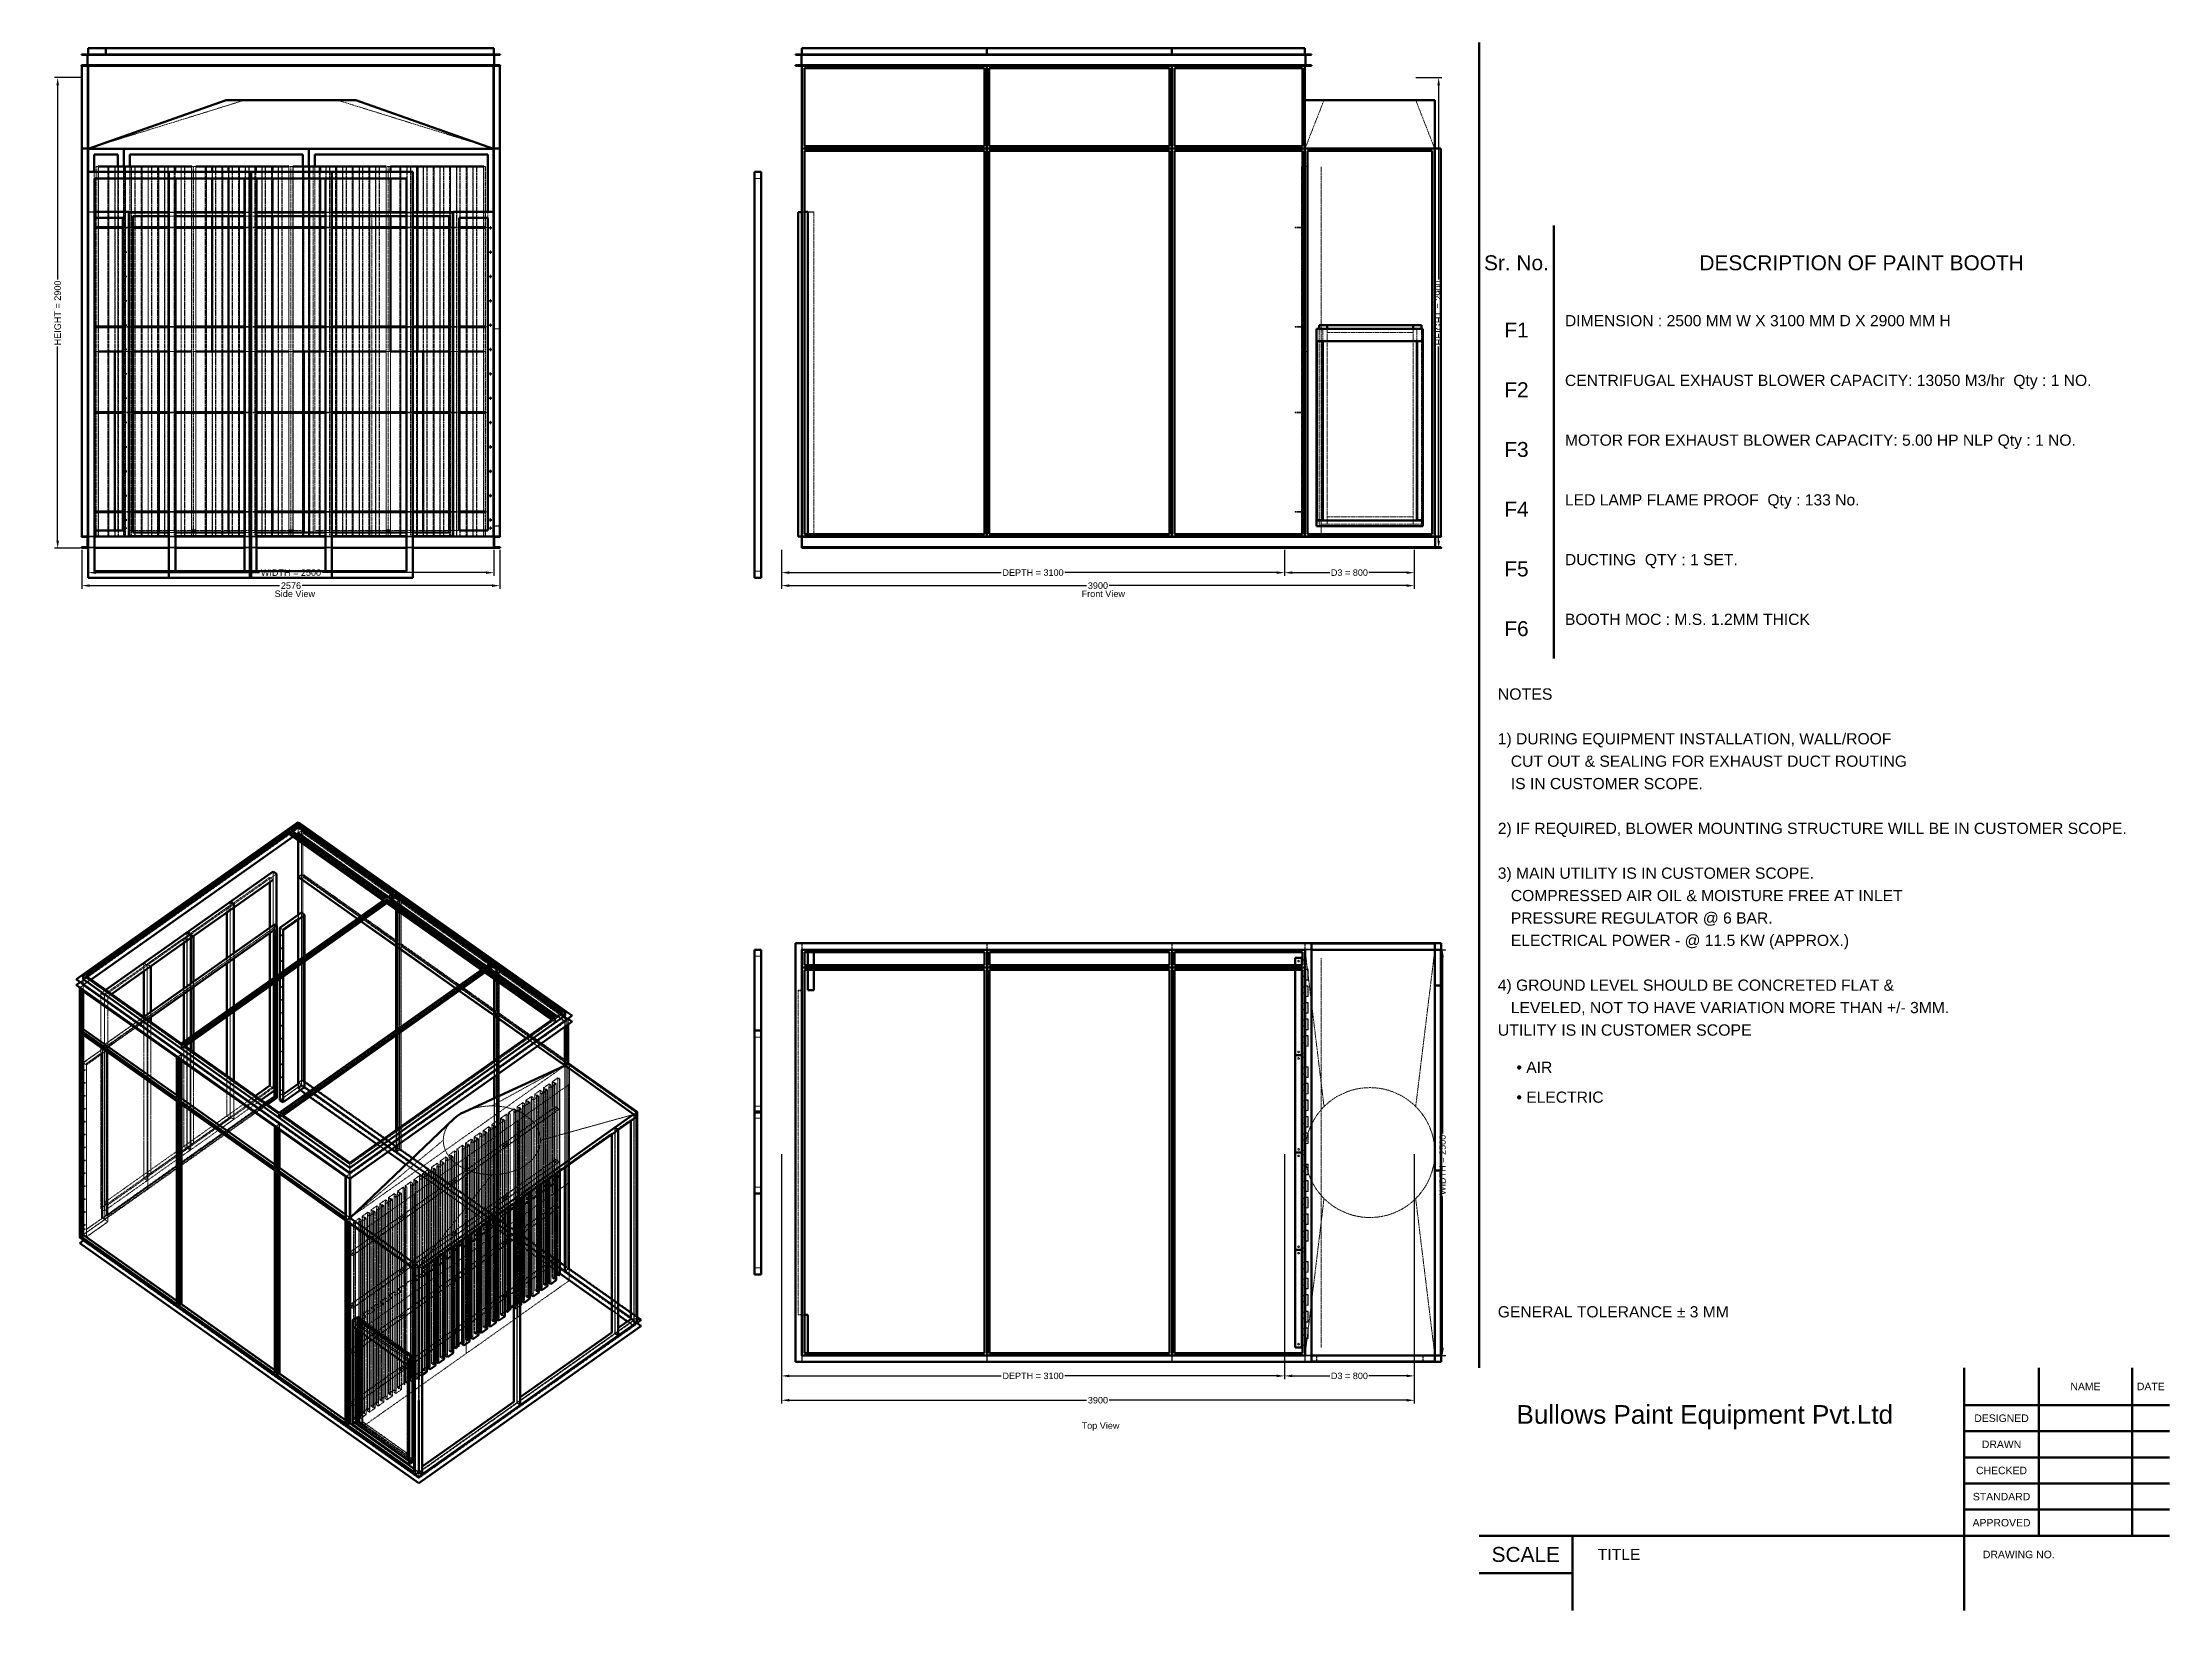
# Model space of a CAD drawing. Header units: millimetres. Extents: x 909 to 14018, y 345 to 10005.
import ezdxf
from ezdxf.enums import TextEntityAlignment as Align

# ---------------------------------------------------------------- set-up
doc = ezdxf.new("R2010")
doc.units = ezdxf.units.MM
doc.linetypes.add('Hidden', pattern=[15, 5, -3, 5, -2])
for name, color, linetype, lineweight in [('Default', 7, 'Continuous', 50), ('Edges', 7, 'Hidden', 15), ('HiddenEdges', 2, 'Hidden', 15), ('HiddenSilhouettes', 2, 'Hidden', 15), ('HiddenWires', 7, 'Hidden', 15), ('Silhouettes', 7, 'Continuous', 50), ('Wires', 7, 'Hidden', 15)]:
    doc.layers.add(name, color=color, linetype=linetype, lineweight=lineweight)
doc.layers.add('Dimension', color=7, linetype='Continuous', lineweight=50, true_color=0x6495ed)
doc.styles.add('Default', font='arial.ttf')
doc.dimstyles.get("Standard").update_dxf_attribs({"dimtxt": 0.18, "dimasz": 0.18, "dimexe": 0.18, "dimexo": 0.0625, "dimgap": 0.09, "dimtad": 0, "dimtih": 1, "dimtoh": 1, "dimdec": 4, "dimzin": 0, "dimdsep": 46, "dimtxsty": 'Standard', "dimcen": 0.09, "dimadec": 0, "dimazin": 0, "dimtfac": 1, "dimtdec": 4, "dimtofl": 0, "dimtmove": 0, "dimatfit": 3, "dimfxl": 1, "dimtolj": 1, "dimtzin": 0, "dimarcsym": 0})

msp = doc.modelspace()

# ---------------------------------------------------------------- texts
at = {"layer": 'Default', "style": 'Default'}
for s, height, p in [('Sr. No.', 92, (9993.5, 8648)), ('DESCRIPTION OF PAINT BOOTH', 92, (12121, 8648)), ('F1', 92, (9993.5, 8234)), ('F2', 92, (9993.5, 7866)), ('F3', 92, (9993.5, 7498)), ('F4', 92, (9993.5, 7130)), ('F5', 92, (9993.5, 6762)), ('F6', 92, (9993.5, 6394)), ('NAME', 46, (13501, 1725)), ('DATE', 46, (13903.5, 1725)), ('DESIGNED', 46, (12983.5, 1529.5)), ('DRAWN', 46, (12983.5, 1368.5)), ('CHECKED', 46, (12983.5, 1207.5)), ('STANDARD', 46, (12983.5, 1046.5)), ('APPROVED', 46, (12983.5, 885.5)), ('SCALE', 92, (10051, 690)), ('TITLE', 69, (10626, 690))]:
    msp.add_text(s, height=height, dxfattribs=at).set_placement(p, align=Align.MIDDLE_CENTER)
for s, height, p in [('DIMENSION : 2500 MM W X 3100 MM D X 2900 MM H', 69, (10292.5, 8326)), ('CENTRIFUGAL EXHAUST BLOWER CAPACITY: 13050 M3/hr  Qty : 1 NO.', 69, (10292.5, 7958)), ('MOTOR FOR EXHAUST BLOWER CAPACITY: 5.00 HP NLP Qty : 1 NO.', 69, (10292.5, 7590)), ('LED LAMP FLAME PROOF  Qty : 133 No.', 69, (10292.5, 7222)), ('DUCTING  QTY : 1 SET.', 69, (10292.5, 6854)), ('BOOTH MOC : M.S. 1.2MM THICK', 69, (10292.5, 6486)), ('NOTES', 70, (9878.5, 6026)), ('1) DURING EQUIPMENT INSTALLATION, WALL/ROOF', 69, (9878.5, 5750)), ('   CUT OUT & SEALING FOR EXHAUST DUCT ROUTING', 69, (9878.5, 5612)), ('   IS IN CUSTOMER SCOPE.', 69, (9878.5, 5474)), ('2) IF REQUIRED, BLOWER MOUNTING STRUCTURE WILL BE IN CUSTOMER SCOPE.', 69, (9878.5, 5198)), ('3) MAIN UTILITY IS IN CUSTOMER SCOPE.', 69, (9878.5, 4922)), ('   COMPRESSED AIR OIL & MOISTURE FREE AT INLET', 69, (9878.5, 4784)), ('   PRESSURE REGULATOR @ 6 BAR.', 69, (9878.5, 4646)), ('   ELECTRICAL POWER - @ 11.5 KW (APPROX.)', 69, (9878.5, 4508)), ('4) GROUND LEVEL SHOULD BE CONCRETED FLAT &', 69, (9878.5, 4232)), ('   LEVELED, NOT TO HAVE VARIATION MORE THAN +/- 3MM.', 69, (9878.5, 4094)), ('UTILITY IS IN CUSTOMER SCOPE', 70, (9878.5, 3956)), ('• AIR', 69, (9993.5, 3726)), ('• ELECTRIC', 69, (9993.5, 3542)), ('Bullows Paint Equipment Pvt.Ltd', 115, (9993.5, 1610))]:
    msp.add_text(s, height=height, dxfattribs=at).set_placement(p, align=Align.TOP_LEFT)
for s, height, p in [('GENERAL TOLERANCE ± 3 MM', 69, (9878.5, 2185)), ('DRAWING NO.', 46, (12868.5, 690))]:
    msp.add_text(s, height=height, dxfattribs=at).set_placement(p, align=Align.MIDDLE_LEFT)
at = {"layer": 'Dimension', "style": 'Default'}
for s, p in [('Side View', (2339.8333, 6589)), ('Front View', (7313.5, 6589)), ('Top View', (7313.5, 1464))]:
    msp.add_text(s, height=40, dxfattribs=at).set_placement(p)

# ---------------------------------------------------------------- blocks, each defined once
blk = doc.blocks.new('Top')
at = {"layer": 'Edges'}
for points in [[(1959, 283), (2077, 1250)], [(1317, -920), (1394, -283)], [(1959, -283), (2077, -1250)]]:
    blk.add_lwpolyline(points, dxfattribs=at)
blk.add_polyline3d([(1317, 920, 0), (1394, 283, 0)], dxfattribs=at)
for start, end in [(45, 135), (135, 154.2984), (315, 45), (205.7016, 225), (225, 315)]:
    blk.add_arc((1677, 0), 400, start, end, dxfattribs=at)
at = {"layer": 'HiddenEdges'}
for points in [[(1277, 1250), (1317, 920)], [(1277, -1250), (1317, -920)]]:
    blk.add_lwpolyline(points, dxfattribs=at)
for points in [[(-2116, 1210, 0), (-2076, 1210, 0)], [(-1826, 1253, 0), (1280, 1253, 0)], [(-1826, -1253, 0), (-1826, 1253, 0)], [(-1824, 1253, 0), (2080, 1253, 0)], [(-1822, 1287, 0), (-685, 1287, 0)], [(-1822, 1250, 0), (-1822, 1287, 0)], [(-1822, 1249, 0), (-685, 1249, 0)], [(-1822, 1141, 0), (-1822, 1249, 0)], [(-1808, 1287, 0), (-1808, 1288, 0)], [(-1787, 1213, 0), (-1785, 1213, 0)], [(-1785, 1001, 0), (-1785, 1249, 0)], [(-698, 1287, 0), (-698, 1288, 0)], [(-685, 1250, 0), (-685, 1287, 0)], [(-685, 1141, 0), (-685, 1249, 0)], [(-682, 1250, 0), (-682, 1287, 0)], [(-682, 1287, 0), (455, 1287, 0)], [(-682, 1141, 0), (-682, 1249, 0)], [(-682, 1249, 0), (455, 1249, 0)], [(-668, 1287, 0), (-668, 1288, 0)], [(442, 1287, 0), (442, 1288, 0)], [(455, 1250, 0), (455, 1287, 0)], [(455, 1141, 0), (455, 1249, 0)], [(458, 1250, 0), (458, 1287, 0)], [(458, 1287, 0), (1275, 1287, 0)], [(458, 1249, 0), (1275, 1249, 0)], [(458, 1141, 0), (458, 1249, 0)], [(472, 1287, 0), (472, 1288, 0)], [(1262, 1287, 0), (1262, 1288, 0)], [(1275, 1250, 0), (1275, 1287, 0)], [(1275, 1141, 0), (1275, 1249, 0)], [(1278, 1250, 0), (1278, 1287, 0)], [(1278, 1287, 0), (2075, 1287, 0)], [(1280, -1253, 0), (1280, 1253, 0)], [(1292, 1287, 0), (1292, 1288, 0)], [(2062, 1287, 0), (2062, 1288, 0)], [(2075, 1250, 0), (2075, 1287, 0)], [(2077, -1250, 0), (2077, 1250, 0)], [(2077, 1213, 0), (2078, 1213, 0)], [(2078, 1031, 0), (2078, 1249, 0)], [(2078, 1249, 0), (2113, 1249, 0)], [(2080, -1253, 0), (2080, 1253, 0)], [(-1822, 1141, 0), (-685, 1141, 0)], [(-1822, 1139, 0), (-685, 1139, 0)], [(-1822, -1249, 0), (-1822, 1139, 0)], [(-685, -1249, 0), (-685, 1139, 0)], [(-682, 1141, 0), (455, 1141, 0)], [(-682, 1139, 0), (455, 1139, 0)], [(-682, -1249, 0), (-682, 1139, 0)], [(455, -1249, 0), (455, 1139, 0)], [(458, 1141, 0), (1275, 1141, 0)], [(458, 1139, 0), (1275, 1139, 0)], [(458, -1249, 0), (458, 1139, 0)], [(1275, -1249, 0), (1275, 1139, 0)], [(2077, 1067, 0), (2078, 1067, 0)], [(-1848, 997, 0), (-1826, 997, 0)], [(-1826, 975, 0), (-1824, 975, 0)], [(-1787, 1037, 0), (-1785, 1037, 0)], [(-1787, 1021, 0), (-1785, 1021, 0)], [(-1787, 1020, 0), (-1785, 1020, 0)], [(-1787, 1019, 0), (-1785, 1019, 0)], [(-1787, 1018, 0), (-1785, 1018, 0)], [(-1787, 1017, 0), (-1785, 1017, 0)], [(-1785, 1001, 0), (-1750, 1001, 0)], [(2077, 993, 0), (2078, 993, 0)], [(2078, 1031, 0), (2113, 1031, 0)], [(2078, -109, 0), (2078, 1029, 0)], [(2078, 1029, 0), (2113, 1029, 0)], [(-2116, 712, 0), (-2076, 712, 0)], [(-2116, 286, 0), (-2076, 286, 0)], [(-2116, 213, 0), (-2076, 213, 0)], [(2077, -73, 0), (2078, -73, 0)], [(2078, -109, 0), (2113, -109, 0)], [(2078, -111, 0), (2113, -111, 0)], [(2078, -1249, 0), (2078, -111, 0)], [(-2116, -213, 0), (-2076, -213, 0)], [(2077, -147, 0), (2078, -147, 0)], [(-2116, -711, 0), (-2076, -711, 0)], [(-1848, -997, 0), (-1826, -997, 0)], [(-1826, -975, 0), (-1824, -975, 0)], [(-1824, -1037, 0), (-1822, -1037, 0)], [(-1822, -1001, 0), (-1787, -1001, 0)], [(-1826, -1253, 0), (1280, -1253, 0)], [(-1824, -1213, 0), (-1822, -1213, 0)], [(-1824, -1229, 0), (-1822, -1229, 0)], [(-1824, -1230, 0), (-1822, -1230, 0)], [(-1824, -1231, 0), (-1822, -1231, 0)], [(-1824, -1232, 0), (-1822, -1232, 0)], [(-1824, -1233, 0), (-1822, -1233, 0)], [(-1824, -1253, 0), (2080, -1253, 0)], [(-1822, -1249, 0), (-685, -1249, 0)], [(-1822, -1287, 0), (-1822, -1250, 0)], [(-1822, -1287, 0), (-685, -1287, 0)], [(-1808, -1288, 0), (-1808, -1287, 0)], [(-698, -1288, 0), (-698, -1287, 0)], [(-685, -1287, 0), (-685, -1250, 0)], [(-682, -1249, 0), (455, -1249, 0)], [(-682, -1287, 0), (-682, -1250, 0)], [(-682, -1287, 0), (455, -1287, 0)], [(-668, -1288, 0), (-668, -1287, 0)], [(442, -1288, 0), (442, -1287, 0)], [(455, -1287, 0), (455, -1250, 0)], [(458, -1249, 0), (1275, -1249, 0)], [(458, -1287, 0), (458, -1250, 0)], [(458, -1287, 0), (1275, -1287, 0)], [(472, -1288, 0), (472, -1287, 0)], [(1262, -1288, 0), (1262, -1287, 0)], [(1275, -1287, 0), (1275, -1250, 0)], [(1278, -1287, 0), (1278, -1250, 0)], [(1278, -1287, 0), (2075, -1287, 0)], [(1292, -1288, 0), (1292, -1287, 0)], [(1349, -1252, 0), (2005, -1252, 0)], [(1349, -1286, 0), (2005, -1286, 0)], [(1387, -1250, 0), (1387, -1249, 0)], [(1967, -1250, 0), (1967, -1249, 0)], [(2062, -1288, 0), (2062, -1287, 0)], [(2075, -1287, 0), (2075, -1250, 0)], [(2077, -1213, 0), (2078, -1213, 0)], [(2078, -1249, 0), (2113, -1249, 0)]]:
    blk.add_polyline3d(points, dxfattribs=at)
blk.add_arc((1677, 0), 400, 154.2984, 205.7016, dxfattribs=at)
at = {"layer": 'HiddenSilhouettes'}
for points in [[(-1824, 1250, 0), (-1824, 1290, 0)], [(-1824, 1288, 0), (-683, 1288, 0)], [(-1824, 1250, 0), (-1824, 1288, 0)], [(-1824, 1251, 0), (-683, 1251, 0)], [(-1787, 1235, 0), (-1787, 1250, 0)], [(-1750, 1235, 0), (-1750, 1250, 0)], [(-683, 1250, 0), (-683, 1288, 0)], [(-683, 1288, 0), (457, 1288, 0)], [(-683, 1251, 0), (457, 1251, 0)], [(457, 1288, 0), (1277, 1288, 0)], [(457, 1250, 0), (457, 1288, 0)], [(457, 1251, 0), (1277, 1251, 0)], [(1191, 1250, 0), (1323, 1250, 0)], [(1262, 1188, 0), (1277, 1188, 0)], [(1262, 1186, 0), (1277, 1186, 0)], [(1277, 1250, 0), (1277, 1288, 0)], [(1277, 1288, 0), (1317, 1288, 0)], [(1277, 1251, 0), (2077, 1251, 0)], [(1277, 1250, 0), (1317, 1250, 0)], [(1277, 1129, 0), (1277, 1209, 0)], [(-1787, 1125, 0), (-1787, 1155, 0)], [(-1750, 1125, 0), (-1750, 1155, 0)], [(1217, 1125, 0), (1217, 1155, 0)], [(1257, 1125, 0), (1257, 1155, 0)], [(1257, 1125, 0), (1257, 1155, 0)], [(1258, 1125, 0), (1258, 1155, 0)], [(1262, 1123, 0), (1277, 1123, 0)], [(1262, 1122, 0), (1277, 1122, 0)], [(1262, 1086, 0), (1277, 1086, 0)], [(1262, 1084, 0), (1277, 1084, 0)], [(1277, 1129, 0), (1297, 1129, 0)], [(1277, 1127, 0), (1295, 1127, 0)], [(1277, 1064, 0), (1295, 1064, 0)], [(1277, 1063, 0), (1297, 1063, 0)], [(1295, 1064, 0), (1295, 1127, 0)], [(1297, 1063, 0), (1297, 1129, 0)], [(-1848, -1000, 0), (-1848, 1000, 0)], [(-1848, 1000, 0), (-1824, 1000, 0)], [(-1787, 1021, 0), (-1785, 1021, 0)], [(-1787, 1017, 0), (-1785, 1017, 0)], [(1262, 1021, 0), (1277, 1021, 0)], [(1262, 1020, 0), (1277, 1020, 0)], [(1262, 984, 0), (1277, 984, 0)], [(1262, 982, 0), (1277, 982, 0)], [(1262, 919, 0), (1277, 919, 0)], [(1277, 1027, 0), (1297, 1027, 0)], [(1277, 1025, 0), (1295, 1025, 0)], [(1277, 962, 0), (1295, 962, 0)], [(1277, 961, 0), (1297, 961, 0)], [(1277, 925, 0), (1297, 925, 0)], [(1277, 923, 0), (1295, 923, 0)], [(1295, 962, 0), (1295, 1025, 0)], [(1295, 860, 0), (1295, 923, 0)], [(1297, 961, 0), (1297, 1027, 0)], [(1297, 859, 0), (1297, 925, 0)], [(1262, 918, 0), (1277, 918, 0)], [(1262, 882, 0), (1277, 882, 0)], [(1262, 880, 0), (1277, 880, 0)], [(1262, 817, 0), (1277, 817, 0)], [(1262, 816, 0), (1277, 816, 0)], [(1277, 860, 0), (1295, 860, 0)], [(1277, 859, 0), (1297, 859, 0)], [(1277, 823, 0), (1297, 823, 0)], [(1277, 821, 0), (1295, 821, 0)], [(1295, 758, 0), (1295, 821, 0)], [(1297, 757, 0), (1297, 823, 0)], [(1262, 780, 0), (1277, 780, 0)], [(1262, 778, 0), (1277, 778, 0)], [(1262, 715, 0), (1277, 715, 0)], [(1262, 714, 0), (1277, 714, 0)], [(1262, 678, 0), (1277, 678, 0)], [(1262, 676, 0), (1277, 676, 0)], [(1277, 758, 0), (1295, 758, 0)], [(1277, 757, 0), (1297, 757, 0)], [(1277, 721, 0), (1297, 721, 0)], [(1277, 719, 0), (1295, 719, 0)], [(1277, 656, 0), (1295, 656, 0)], [(1295, 656, 0), (1295, 719, 0)], [(1297, 655, 0), (1297, 721, 0)], [(1262, 613, 0), (1277, 613, 0)], [(1262, 612, 0), (1277, 612, 0)], [(1262, 588, 0), (1277, 588, 0)], [(1262, 586, 0), (1277, 586, 0)], [(1277, 655, 0), (1297, 655, 0)], [(1277, 529, 0), (1297, 529, 0)], [(1277, 527, 0), (1295, 527, 0)], [(1295, 464, 0), (1295, 527, 0)], [(1297, 463, 0), (1297, 529, 0)], [(1262, 523, 0), (1277, 523, 0)], [(1262, 522, 0), (1277, 522, 0)], [(1262, 486, 0), (1277, 486, 0)], [(1262, 484, 0), (1277, 484, 0)], [(1262, 421, 0), (1277, 421, 0)], [(1262, 420, 0), (1277, 420, 0)], [(1277, 464, 0), (1295, 464, 0)], [(1277, 463, 0), (1297, 463, 0)], [(1277, 427, 0), (1297, 427, 0)], [(1277, 425, 0), (1295, 425, 0)], [(1295, 362, 0), (1295, 425, 0)], [(1297, 361, 0), (1297, 427, 0)], [(1262, 384, 0), (1277, 384, 0)], [(1262, 382, 0), (1277, 382, 0)], [(1262, 319, 0), (1277, 319, 0)], [(1262, 318, 0), (1277, 318, 0)], [(1262, 282, 0), (1277, 282, 0)], [(1262, 280, 0), (1277, 280, 0)], [(1277, 362, 0), (1295, 362, 0)], [(1277, 361, 0), (1297, 361, 0)], [(1277, 325, 0), (1297, 325, 0)], [(1277, 323, 0), (1295, 323, 0)], [(1295, 260, 0), (1295, 323, 0)], [(1297, 259, 0), (1297, 325, 0)], [(1262, 217, 0), (1277, 217, 0)], [(1262, 216, 0), (1277, 216, 0)], [(1262, 180, 0), (1277, 180, 0)], [(1262, 178, 0), (1277, 178, 0)], [(1277, 260, 0), (1295, 260, 0)], [(1277, 259, 0), (1297, 259, 0)], [(1277, 223, 0), (1297, 223, 0)], [(1277, 221, 0), (1295, 221, 0)], [(1277, 158, 0), (1295, 158, 0)], [(1277, 157, 0), (1297, 157, 0)], [(1295, 158, 0), (1295, 221, 0)], [(1297, 157, 0), (1297, 223, 0)], [(1262, 115, 0), (1277, 115, 0)], [(1262, 114, 0), (1277, 114, 0)], [(1262, 78, 0), (1277, 78, 0)], [(1262, 76, 0), (1277, 76, 0)], [(1262, 13, 0), (1277, 13, 0)], [(1262, 12, 0), (1277, 12, 0)], [(1277, 121, 0), (1297, 121, 0)], [(1277, 119, 0), (1295, 119, 0)], [(1277, 56, 0), (1295, 56, 0)], [(1277, 55, 0), (1297, 55, 0)], [(1295, 56, 0), (1295, 119, 0)], [(1297, 55, 0), (1297, 121, 0)], [(1262, -12, 0), (1277, -12, 0)], [(1262, -14, 0), (1277, -14, 0)], [(1262, -77, 0), (1277, -77, 0)], [(1262, -78, 0), (1277, -78, 0)], [(1262, -114, 0), (1277, -114, 0)], [(1262, -116, 0), (1277, -116, 0)], [(1277, -71, 0), (1297, -71, 0)], [(1277, -73, 0), (1295, -73, 0)], [(1295, -136, 0), (1295, -73, 0)], [(1297, -137, 0), (1297, -71, 0)], [(1262, -179, 0), (1277, -179, 0)], [(1262, -180, 0), (1277, -180, 0)], [(1262, -216, 0), (1277, -216, 0)], [(1262, -218, 0), (1277, -218, 0)], [(1277, -136, 0), (1295, -136, 0)], [(1277, -137, 0), (1297, -137, 0)], [(1277, -173, 0), (1297, -173, 0)], [(1277, -175, 0), (1295, -175, 0)], [(1277, -238, 0), (1295, -238, 0)], [(1277, -239, 0), (1297, -239, 0)], [(1295, -238, 0), (1295, -175, 0)], [(1297, -239, 0), (1297, -173, 0)], [(1262, -281, 0), (1277, -281, 0)], [(1262, -282, 0), (1277, -282, 0)], [(1262, -318, 0), (1277, -318, 0)], [(1262, -320, 0), (1277, -320, 0)], [(1262, -383, 0), (1277, -383, 0)], [(1262, -384, 0), (1277, -384, 0)], [(1277, -275, 0), (1297, -275, 0)], [(1277, -277, 0), (1295, -277, 0)], [(1277, -340, 0), (1295, -340, 0)], [(1277, -341, 0), (1297, -341, 0)], [(1277, -377, 0), (1297, -377, 0)], [(1277, -379, 0), (1295, -379, 0)], [(1295, -340, 0), (1295, -277, 0)], [(1295, -442, 0), (1295, -379, 0)], [(1297, -341, 0), (1297, -275, 0)], [(1297, -443, 0), (1297, -377, 0)], [(1262, -420, 0), (1277, -420, 0)], [(1262, -422, 0), (1277, -422, 0)], [(1262, -485, 0), (1277, -485, 0)], [(1262, -486, 0), (1277, -486, 0)], [(1262, -522, 0), (1277, -522, 0)], [(1262, -524, 0), (1277, -524, 0)], [(1277, -442, 0), (1295, -442, 0)], [(1277, -443, 0), (1297, -443, 0)], [(1277, -479, 0), (1297, -479, 0)], [(1277, -481, 0), (1295, -481, 0)], [(1295, -544, 0), (1295, -481, 0)], [(1297, -545, 0), (1297, -479, 0)], [(1262, -587, 0), (1277, -587, 0)], [(1262, -588, 0), (1277, -588, 0)], [(1262, -612, 0), (1277, -612, 0)], [(1262, -614, 0), (1277, -614, 0)], [(1277, -544, 0), (1295, -544, 0)], [(1277, -545, 0), (1297, -545, 0)], [(1262, -677, 0), (1277, -677, 0)], [(1262, -678, 0), (1277, -678, 0)], [(1262, -714, 0), (1277, -714, 0)], [(1262, -716, 0), (1277, -716, 0)], [(1262, -779, 0), (1277, -779, 0)], [(1262, -780, 0), (1277, -780, 0)], [(1277, -671, 0), (1297, -671, 0)], [(1277, -673, 0), (1295, -673, 0)], [(1277, -736, 0), (1295, -736, 0)], [(1277, -737, 0), (1297, -737, 0)], [(1277, -773, 0), (1297, -773, 0)], [(1277, -775, 0), (1295, -775, 0)], [(1295, -736, 0), (1295, -673, 0)], [(1295, -838, 0), (1295, -775, 0)], [(1297, -737, 0), (1297, -671, 0)], [(1297, -839, 0), (1297, -773, 0)], [(1262, -816, 0), (1277, -816, 0)], [(1262, -818, 0), (1277, -818, 0)], [(1262, -881, 0), (1277, -881, 0)], [(1262, -882, 0), (1277, -882, 0)], [(1277, -838, 0), (1295, -838, 0)], [(1277, -839, 0), (1297, -839, 0)], [(1277, -875, 0), (1297, -875, 0)], [(1277, -877, 0), (1295, -877, 0)], [(1295, -940, 0), (1295, -877, 0)], [(1297, -941, 0), (1297, -875, 0)], [(-1848, -1000, 0), (-1824, -1000, 0)], [(-1824, -1000, 0), (-1808, -1000, 0)], [(1262, -918, 0), (1277, -918, 0)], [(1262, -920, 0), (1277, -920, 0)], [(1262, -983, 0), (1277, -983, 0)], [(1262, -984, 0), (1277, -984, 0)], [(1262, -1020, 0), (1277, -1020, 0)], [(1262, -1022, 0), (1277, -1022, 0)], [(1277, -940, 0), (1295, -940, 0)], [(1277, -941, 0), (1297, -941, 0)], [(1277, -977, 0), (1297, -977, 0)], [(1277, -979, 0), (1295, -979, 0)], [(1277, -1042, 0), (1295, -1042, 0)], [(1277, -1044, 0), (1297, -1044, 0)], [(1295, -1042, 0), (1295, -979, 0)], [(1297, -1044, 0), (1297, -977, 0)], [(1262, -1085, 0), (1277, -1085, 0)], [(1262, -1086, 0), (1277, -1086, 0)], [(1262, -1122, 0), (1277, -1122, 0)], [(1262, -1124, 0), (1277, -1124, 0)], [(1277, -1080, 0), (1297, -1080, 0)], [(1277, -1081, 0), (1295, -1081, 0)], [(1277, -1144, 0), (1295, -1144, 0)], [(1277, -1146, 0), (1297, -1146, 0)], [(1295, -1144, 0), (1295, -1081, 0)], [(1297, -1146, 0), (1297, -1080, 0)], [(-1824, -1229, 0), (-1822, -1229, 0)], [(-1824, -1233, 0), (-1822, -1233, 0)], [(-1824, -1249, 0), (-683, -1249, 0)], [(-1824, -1288, 0), (-1824, -1250, 0)], [(-1824, -1290, 0), (-1824, -1250, 0)], [(-1824, -1288, 0), (-683, -1288, 0)], [(-1787, -1250, 0), (-1787, -1235, 0)], [(-1058, -1250, 0), (1058, -1250, 0)], [(-683, -1249, 0), (457, -1249, 0)], [(-683, -1288, 0), (-683, -1250, 0)], [(-683, -1288, 0), (457, -1288, 0)], [(457, -1249, 0), (1277, -1249, 0)], [(457, -1288, 0), (457, -1250, 0)], [(457, -1288, 0), (1277, -1288, 0)], [(1191, -1250, 0), (1323, -1250, 0)], [(1191, -1290, 0), (1317, -1290, 0)], [(1262, -1187, 0), (1277, -1187, 0)], [(1262, -1188, 0), (1277, -1188, 0)], [(1277, -1249, 0), (2077, -1249, 0)], [(1277, -1288, 0), (1277, -1250, 0)], [(1277, -1250, 0), (1317, -1250, 0)], [(1277, -1288, 0), (1317, -1288, 0)], [(1347, -1288, 0), (1347, -1250, 0)], [(1349, -1288, 0), (1349, -1250, 0)], [(1350, -1252, 0), (1350, -1250, 0)], [(1364, -1250, 0), (1364, -1247, 0)], [(1364, -1247, 0), (1414, -1247, 0)], [(1385, -1252, 0), (1385, -1250, 0)], [(1387, -1252, 0), (1387, -1250, 0)], [(1414, -1250, 0), (1414, -1247, 0)], [(1414, -1247, 0), (1944, -1247, 0)], [(1944, -1247, 0), (1994, -1247, 0)], [(1944, -1250, 0), (1944, -1247, 0)], [(1967, -1252, 0), (1967, -1250, 0)], [(1968, -1252, 0), (1968, -1250, 0)], [(1994, -1250, 0), (1994, -1247, 0)], [(2003, -1288, 0), (2003, -1250, 0)], [(2005, -1288, 0), (2005, -1250, 0)], [(2077, -1250, 0), (2077, -1249, 0)]]:
    blk.add_polyline3d(points, dxfattribs=at)
at = {"layer": 'HiddenWires'}
for points in [[(1377, 600, 0), (1377, 1200, 0)], [(1377, 0, 0), (1377, 600, 0)], [(1377, -600, 0), (1377, 0, 0)], [(1377, -1200, 0), (1377, -600, 0)]]:
    blk.add_polyline3d(points, dxfattribs=at)
at = {"layer": 'Silhouettes'}
for points in [[(-2116, 645, 0), (-2116, 1250, 0)], [(-2116, 1250, 0), (-2076, 1250, 0)], [(-2076, 645, 0), (-2076, 1250, 0)], [(-1864, -1290, 0), (-1864, 1290, 0)], [(-1864, 1290, 0), (1317, 1290, 0)], [(-1824, 1140, 0), (-1824, 1250, 0)], [(-1824, 1250, 0), (-683, 1250, 0)], [(-1824, 1129, 0), (-1824, 1250, 0)], [(-1808, 1235, 0), (-698, 1235, 0)], [(-1808, 1155, 0), (-1808, 1235, 0)], [(-1787, 1155, 0), (-1787, 1235, 0)], [(-1750, 1155, 0), (-1750, 1235, 0)], [(-1058, 1250, 0), (1058, 1250, 0)], [(-698, 1155, 0), (-698, 1235, 0)], [(-683, 1140, 0), (-683, 1250, 0)], [(-683, 1250, 0), (457, 1250, 0)], [(-668, 1155, 0), (-668, 1235, 0)], [(-668, 1235, 0), (442, 1235, 0)], [(442, 1155, 0), (442, 1235, 0)], [(457, 1140, 0), (457, 1250, 0)], [(457, 1250, 0), (1277, 1250, 0)], [(472, 1235, 0), (1262, 1235, 0)], [(472, 1155, 0), (472, 1235, 0)], [(1191, 1290, 0), (2117, 1290, 0)], [(1217, 1155, 0), (1217, 1200, 0)], [(1217, 1200, 0), (1257, 1200, 0)], [(1257, 1155, 0), (1257, 1200, 0)], [(1257, 1155, 0), (1257, 1188, 0)], [(1257, 1188, 0), (1262, 1188, 0)], [(1258, 1155, 0), (1258, 1186, 0)], [(1258, 1186, 0), (1262, 1186, 0)], [(1262, 1155, 0), (1262, 1235, 0)], [(1277, 1140, 0), (1277, 1250, 0)], [(1317, -1290, 0), (1317, 1290, 0)], [(1317, 1288, 0), (2077, 1288, 0)], [(1317, 1250, 0), (2077, 1250, 0)], [(2077, 1250, 0), (2077, 1288, 0)], [(2077, 0, 0), (2077, 1250, 0)], [(2077, 1250, 0), (2113, 1250, 0)], [(2077, 1030, 0), (2077, 1250, 0)], [(2113, 1030, 0), (2113, 1250, 0)], [(2117, -1290, 0), (2117, 1290, 0)], [(-1824, -1250, 0), (-1824, 1140, 0)], [(-1824, 1140, 0), (-683, 1140, 0)], [(-1808, 1155, 0), (-698, 1155, 0)], [(-1808, -1235, 0), (-1808, 1125, 0)], [(-1808, 1125, 0), (-698, 1125, 0)], [(-1787, 1000, 0), (-1787, 1125, 0)], [(-1750, 1000, 0), (-1750, 1125, 0)], [(-698, -1235, 0), (-698, 1125, 0)], [(-683, -1250, 0), (-683, 1140, 0)], [(-683, 1140, 0), (457, 1140, 0)], [(-668, 1155, 0), (442, 1155, 0)], [(-668, 1125, 0), (442, 1125, 0)], [(-668, -1235, 0), (-668, 1125, 0)], [(442, -1235, 0), (442, 1125, 0)], [(457, -1250, 0), (457, 1140, 0)], [(457, 1140, 0), (1277, 1140, 0)], [(472, 1155, 0), (1262, 1155, 0)], [(472, -1235, 0), (472, 1125, 0)], [(472, 1125, 0), (1262, 1125, 0)], [(1217, 600, 0), (1217, 1125, 0)], [(1257, 1122, 0), (1257, 1125, 0)], [(1257, 600, 0), (1257, 1125, 0)], [(1257, 1122, 0), (1262, 1122, 0)], [(1257, 1020, 0), (1257, 1086, 0)], [(1257, 1086, 0), (1262, 1086, 0)], [(1258, 1123, 0), (1258, 1125, 0)], [(1258, 1123, 0), (1262, 1123, 0)], [(1258, 1021, 0), (1258, 1084, 0)], [(1258, 1084, 0), (1262, 1084, 0)], [(1262, -1235, 0), (1262, 1125, 0)], [(1277, -1250, 0), (1277, 1140, 0)], [(-1787, 1000, 0), (-1750, 1000, 0)], [(1257, 1020, 0), (1262, 1020, 0)], [(1257, 918, 0), (1257, 984, 0)], [(1257, 984, 0), (1262, 984, 0)], [(1258, 1021, 0), (1262, 1021, 0)], [(1258, 919, 0), (1258, 982, 0)], [(1258, 982, 0), (1262, 982, 0)], [(1258, 919, 0), (1262, 919, 0)], [(2077, 1030, 0), (2113, 1030, 0)], [(2077, 968, 0), (2077, 1030, 0)], [(2113, -110, 0), (2113, 1030, 0)], [(1257, 918, 0), (1262, 918, 0)], [(1257, 816, 0), (1257, 882, 0)], [(1257, 882, 0), (1262, 882, 0)], [(1257, 816, 0), (1262, 816, 0)], [(1258, 817, 0), (1258, 880, 0)], [(1258, 880, 0), (1262, 880, 0)], [(1258, 817, 0), (1262, 817, 0)], [(-2116, 752, 0), (-2076, 752, 0)], [(1257, 714, 0), (1257, 780, 0)], [(1257, 780, 0), (1262, 780, 0)], [(1257, 714, 0), (1262, 714, 0)], [(1257, 612, 0), (1257, 678, 0)], [(1257, 678, 0), (1262, 678, 0)], [(1258, 715, 0), (1258, 778, 0)], [(1258, 778, 0), (1262, 778, 0)], [(1258, 715, 0), (1262, 715, 0)], [(1258, 613, 0), (1258, 676, 0)], [(1258, 676, 0), (1262, 676, 0)], [(-2116, 0, 0), (-2116, 645, 0)], [(-2076, 0, 0), (-2076, 645, 0)], [(1217, 0, 0), (1217, 600, 0)], [(1217, 600, 0), (1257, 600, 0)], [(1257, 612, 0), (1262, 612, 0)], [(1257, 0, 0), (1257, 600, 0)], [(1257, 522, 0), (1257, 588, 0)], [(1257, 588, 0), (1262, 588, 0)], [(1258, 613, 0), (1262, 613, 0)], [(1258, 523, 0), (1258, 586, 0)], [(1258, 586, 0), (1262, 586, 0)], [(1257, 522, 0), (1262, 522, 0)], [(1257, 420, 0), (1257, 486, 0)], [(1257, 486, 0), (1262, 486, 0)], [(1257, 420, 0), (1262, 420, 0)], [(1258, 523, 0), (1262, 523, 0)], [(1258, 421, 0), (1258, 484, 0)], [(1258, 484, 0), (1262, 484, 0)], [(1258, 421, 0), (1262, 421, 0)], [(1257, 318, 0), (1257, 384, 0)], [(1257, 384, 0), (1262, 384, 0)], [(1257, 318, 0), (1262, 318, 0)], [(1257, 216, 0), (1257, 282, 0)], [(1257, 282, 0), (1262, 282, 0)], [(1258, 319, 0), (1258, 382, 0)], [(1258, 382, 0), (1262, 382, 0)], [(1258, 319, 0), (1262, 319, 0)], [(1258, 217, 0), (1258, 280, 0)], [(1258, 280, 0), (1262, 280, 0)], [(-2116, 253, 0), (-2076, 253, 0)], [(-2116, 246, 0), (-2076, 246, 0)], [(1257, 216, 0), (1262, 216, 0)], [(1257, 114, 0), (1257, 180, 0)], [(1257, 180, 0), (1262, 180, 0)], [(1258, 217, 0), (1262, 217, 0)], [(1258, 115, 0), (1258, 178, 0)], [(1258, 178, 0), (1262, 178, 0)], [(-2116, -751, 0), (-2116, 0, 0)], [(-2076, -751, 0), (-2076, 0, 0)], [(1217, -600, 0), (1217, 0, 0)], [(1217, 0, 0), (1257, 0, 0)], [(1257, 114, 0), (1262, 114, 0)], [(1257, 12, 0), (1257, 78, 0)], [(1257, 78, 0), (1262, 78, 0)], [(1257, 12, 0), (1262, 12, 0)], [(1257, -600, 0), (1257, 0, 0)], [(1258, 115, 0), (1262, 115, 0)], [(1258, 13, 0), (1258, 76, 0)], [(1258, 76, 0), (1262, 76, 0)], [(1258, 13, 0), (1262, 13, 0)], [(2077, -1249, 0), (2077, 0, 0)], [(1257, -78, 0), (1257, -12, 0)], [(1257, -12, 0), (1262, -12, 0)], [(1257, -78, 0), (1262, -78, 0)], [(1257, -180, 0), (1257, -114, 0)], [(1257, -114, 0), (1262, -114, 0)], [(1258, -77, 0), (1258, -14, 0)], [(1258, -14, 0), (1262, -14, 0)], [(1258, -77, 0), (1262, -77, 0)], [(1258, -179, 0), (1258, -116, 0)], [(1258, -116, 0), (1262, -116, 0)], [(2077, -110, 0), (2113, -110, 0)], [(2113, -1250, 0), (2113, -110, 0)], [(-2116, -253, 0), (-2076, -253, 0)], [(1257, -180, 0), (1262, -180, 0)], [(1257, -282, 0), (1257, -216, 0)], [(1257, -216, 0), (1262, -216, 0)], [(1258, -179, 0), (1262, -179, 0)], [(1258, -281, 0), (1258, -218, 0)], [(1258, -218, 0), (1262, -218, 0)], [(1257, -282, 0), (1262, -282, 0)], [(1257, -384, 0), (1257, -318, 0)], [(1257, -318, 0), (1262, -318, 0)], [(1257, -384, 0), (1262, -384, 0)], [(1258, -281, 0), (1262, -281, 0)], [(1258, -383, 0), (1258, -320, 0)], [(1258, -320, 0), (1262, -320, 0)], [(1258, -383, 0), (1262, -383, 0)], [(1257, -486, 0), (1257, -420, 0)], [(1257, -420, 0), (1262, -420, 0)], [(1257, -486, 0), (1262, -486, 0)], [(1257, -588, 0), (1257, -522, 0)], [(1257, -522, 0), (1262, -522, 0)], [(1258, -485, 0), (1258, -422, 0)], [(1258, -422, 0), (1262, -422, 0)], [(1258, -485, 0), (1262, -485, 0)], [(1258, -587, 0), (1258, -524, 0)], [(1258, -524, 0), (1262, -524, 0)], [(1217, -1200, 0), (1217, -600, 0)], [(1217, -600, 0), (1257, -600, 0)], [(1257, -588, 0), (1262, -588, 0)], [(1257, -1200, 0), (1257, -600, 0)], [(1257, -678, 0), (1257, -612, 0)], [(1257, -612, 0), (1262, -612, 0)], [(1258, -587, 0), (1262, -587, 0)], [(1258, -677, 0), (1258, -614, 0)], [(1258, -614, 0), (1262, -614, 0)], [(-2116, -751, 0), (-2076, -751, 0)], [(1257, -678, 0), (1262, -678, 0)], [(1257, -780, 0), (1257, -714, 0)], [(1257, -714, 0), (1262, -714, 0)], [(1257, -780, 0), (1262, -780, 0)], [(1258, -677, 0), (1262, -677, 0)], [(1258, -779, 0), (1258, -716, 0)], [(1258, -716, 0), (1262, -716, 0)], [(1258, -779, 0), (1262, -779, 0)], [(1257, -882, 0), (1257, -816, 0)], [(1257, -816, 0), (1262, -816, 0)], [(1257, -882, 0), (1262, -882, 0)], [(1258, -881, 0), (1258, -818, 0)], [(1258, -818, 0), (1262, -818, 0)], [(1258, -881, 0), (1262, -881, 0)], [(-1808, -1000, 0), (-1787, -1000, 0)], [(-1787, -1235, 0), (-1787, -1000, 0)], [(1257, -984, 0), (1257, -918, 0)], [(1257, -918, 0), (1262, -918, 0)], [(1257, -984, 0), (1262, -984, 0)], [(1257, -1086, 0), (1257, -1020, 0)], [(1257, -1020, 0), (1262, -1020, 0)], [(1258, -983, 0), (1258, -920, 0)], [(1258, -920, 0), (1262, -920, 0)], [(1258, -983, 0), (1262, -983, 0)], [(1258, -1085, 0), (1258, -1022, 0)], [(1258, -1022, 0), (1262, -1022, 0)], [(2077, -1250, 0), (2077, -967, 0)], [(1257, -1086, 0), (1262, -1086, 0)], [(1257, -1188, 0), (1257, -1122, 0)], [(1257, -1122, 0), (1262, -1122, 0)], [(1258, -1085, 0), (1262, -1085, 0)], [(1258, -1187, 0), (1258, -1124, 0)], [(1258, -1124, 0), (1262, -1124, 0)], [(-1864, -1290, 0), (1317, -1290, 0)], [(-1824, -1250, 0), (-683, -1250, 0)], [(-1808, -1235, 0), (-698, -1235, 0)], [(-683, -1250, 0), (457, -1250, 0)], [(-668, -1235, 0), (442, -1235, 0)], [(457, -1250, 0), (1277, -1250, 0)], [(472, -1235, 0), (1262, -1235, 0)], [(1217, -1200, 0), (1257, -1200, 0)], [(1257, -1188, 0), (1262, -1188, 0)], [(1258, -1187, 0), (1262, -1187, 0)], [(1317, -1250, 0), (2077, -1250, 0)], [(1317, -1288, 0), (2077, -1288, 0)], [(1317, -1290, 0), (2117, -1290, 0)], [(2077, -1288, 0), (2077, -1250, 0)], [(2077, -1250, 0), (2113, -1250, 0)]]:
    blk.add_polyline3d(points, dxfattribs=at)
for points in [[(-1824, 1290, 0)], [(2077, 1251, 0)], [(1257, -322, 0)], [(1257, -726, 0)], [(457, -1249, 0)]]:
    blk.add_polyline3d(points, close=True, dxfattribs=at)
at = {"layer": 'Wires'}
for centre in [(1237, 1180), (1237, 620), (1237, 580), (1237, 20), (1237, -20), (1237, -580), (1237, -620), (1237, -1180)]:
    blk.add_circle(centre, 5, dxfattribs=at)
blk = doc.blocks.new('Front')
at = {"layer": 'Edges'}
for points in [[(1277, 1013, 0), (1394, 1312, 0)], [(1959, 1312, 0), (2076, 1013, 0)]]:
    blk.add_polyline3d(points, dxfattribs=at)
at = {"layer": 'HiddenEdges'}
for points in [[(1276, 1012), (1277, 1013)], [(2076, 1013), (2076, 1012)]]:
    blk.add_lwpolyline(points, dxfattribs=at)
for points in [[(-1824, 1523, 0), (-1824, 1593, 0)], [(-1822, 1630, 0), (-685, 1630, 0)], [(-1822, 1593, 0), (-1822, 1630, 0)], [(-1808, 1630, 0), (-1808, 1631, 0)], [(-699, 1630, 0), (-699, 1631, 0)], [(-685, 1593, 0), (-685, 1630, 0)], [(-682, 1593, 0), (-682, 1630, 0)], [(-682, 1630, 0), (455, 1630, 0)], [(-669, 1630, 0), (-669, 1631, 0)], [(441, 1630, 0), (441, 1631, 0)], [(455, 1593, 0), (455, 1630, 0)], [(458, 1630, 0), (1275, 1630, 0)], [(458, 1593, 0), (458, 1630, 0)], [(472, 1630, 0), (472, 1631, 0)], [(1262, 1630, 0), (1262, 1631, 0)], [(1275, 1593, 0), (1275, 1630, 0)], [(1276, 1523, 0), (1276, 1593, 0)], [(-1822, 1014, 0), (-1822, 1522, 0)], [(-1822, 1522, 0), (-685, 1522, 0)], [(-685, 1014, 0), (-685, 1522, 0)], [(-682, 1014, 0), (-682, 1522, 0)], [(-682, 1522, 0), (455, 1522, 0)], [(455, 1014, 0), (455, 1522, 0)], [(458, 1522, 0), (1275, 1522, 0)], [(458, 1014, 0), (458, 1522, 0)], [(1275, 1014, 0), (1275, 1522, 0)], [(-1822, 1014, 0), (-685, 1014, 0)], [(-1822, 1012, 0), (-685, 1012, 0)], [(-1822, -1376, 0), (-1822, 1012, 0)], [(-685, -1376, 0), (-685, 1012, 0)], [(-682, 1014, 0), (455, 1014, 0)], [(-682, 1012, 0), (455, 1012, 0)], [(-682, -1376, 0), (-682, 1012, 0)], [(455, -1376, 0), (455, 1012, 0)], [(458, 1014, 0), (1275, 1014, 0)], [(458, -1376, 0), (458, 1012, 0)], [(458, 1012, 0), (1275, 1012, 0)], [(1275, -1376, 0), (1275, 1012, 0)], [(1278, 1012, 0), (2075, 1012, 0)], [(1278, -1376, 0), (1278, 1012, 0)], [(2075, -1376, 0), (2075, 1012, 0)], [(2076, 976, 0), (2078, 976, 0)], [(2078, 1012, 0), (2113, 1012, 0)], [(2078, -1376, 0), (2078, 1012, 0)], [(-2116, 829, 0), (-2076, 829, 0)], [(1256, -238, 0), (1256, 902, 0)], [(1258, -238, 0), (1258, 902, 0)], [(1295, -238, 0), (1295, 902, 0)], [(-1848, 619, 0), (-1826, 619, 0)], [(-1826, -1375, 0), (-1826, 619, 0)], [(-1826, 597, 0), (-1824, 597, 0)], [(-1824, 586, 0), (-1822, 586, 0)], [(-1824, 529, 0), (-1822, 529, 0)], [(-1822, 622, 0), (-1787, 622, 0)], [(-1787, 586, 0), (-1785, 586, 0)], [(-1787, 529, 0), (-1785, 529, 0)], [(-1785, -1376, 0), (-1785, 622, 0)], [(-1785, 622, 0), (-1750, 622, 0)], [(-1824, 520, 0), (-1822, 520, 0)], [(-1787, 520, 0), (-1785, 520, 0)], [(-1824, 379, 0), (-1822, 379, 0)], [(-1824, 370, 0), (-1822, 370, 0)], [(-1787, 379, 0), (-1785, 379, 0)], [(-1787, 370, 0), (-1785, 370, 0)], [(-1824, 229, 0), (-1822, 229, 0)], [(-1824, 220, 0), (-1822, 220, 0)], [(-1787, 229, 0), (-1785, 229, 0)], [(-1787, 220, 0), (-1785, 220, 0)], [(-1824, 79, 0), (-1822, 79, 0)], [(-1824, 70, 0), (-1822, 70, 0)], [(-1787, 79, 0), (-1785, 79, 0)], [(-1787, 70, 0), (-1785, 70, 0)], [(-1824, -71, 0), (-1822, -71, 0)], [(-1824, -80, 0), (-1822, -80, 0)], [(-1787, -71, 0), (-1785, -71, 0)], [(-1787, -80, 0), (-1785, -80, 0)], [(1348, -98, 0), (2004, -98, 0)], [(-1824, -221, 0), (-1822, -221, 0)], [(-1824, -230, 0), (-1822, -230, 0)], [(-1787, -221, 0), (-1785, -221, 0)], [(-1787, -230, 0), (-1785, -230, 0)], [(1256, -1378, 0), (1256, -238, 0)], [(1296, -1378, 0), (1296, -238, 0)], [(-1824, -371, 0), (-1822, -371, 0)], [(-1824, -372, 0), (-1822, -372, 0)], [(-1824, -379, 0), (-1822, -379, 0)], [(-1824, -380, 0), (-1822, -380, 0)], [(-1787, -371, 0), (-1785, -371, 0)], [(-1787, -372, 0), (-1785, -372, 0)], [(-1787, -379, 0), (-1785, -379, 0)], [(-1787, -380, 0), (-1785, -380, 0)], [(-1824, -521, 0), (-1822, -521, 0)], [(-1824, -522, 0), (-1822, -522, 0)], [(-1787, -521, 0), (-1785, -521, 0)], [(-1787, -522, 0), (-1785, -522, 0)], [(-1824, -529, 0), (-1822, -529, 0)], [(-1824, -530, 0), (-1822, -530, 0)], [(-1787, -529, 0), (-1785, -529, 0)], [(-1787, -530, 0), (-1785, -530, 0)], [(-1824, -671, 0), (-1822, -671, 0)], [(-1824, -672, 0), (-1822, -672, 0)], [(-1824, -679, 0), (-1822, -679, 0)], [(-1824, -680, 0), (-1822, -680, 0)], [(-1787, -671, 0), (-1785, -671, 0)], [(-1787, -672, 0), (-1785, -672, 0)], [(-1787, -679, 0), (-1785, -679, 0)], [(-1787, -680, 0), (-1785, -680, 0)], [(-1824, -821, 0), (-1822, -821, 0)], [(-1824, -822, 0), (-1822, -822, 0)], [(-1824, -829, 0), (-1822, -829, 0)], [(-1824, -830, 0), (-1822, -830, 0)], [(-1787, -821, 0), (-1785, -821, 0)], [(-1787, -822, 0), (-1785, -822, 0)], [(-1787, -829, 0), (-1785, -829, 0)], [(-1787, -830, 0), (-1785, -830, 0)], [(-1824, -971, 0), (-1822, -971, 0)], [(-1824, -972, 0), (-1822, -972, 0)], [(-1824, -980, 0), (-1822, -980, 0)], [(-1787, -971, 0), (-1785, -971, 0)], [(-1787, -972, 0), (-1785, -972, 0)], [(-1787, -980, 0), (-1785, -980, 0)], [(-1824, -1121, 0), (-1822, -1121, 0)], [(-1824, -1122, 0), (-1822, -1122, 0)], [(-1824, -1129, 0), (-1822, -1129, 0)], [(-1787, -1121, 0), (-1785, -1121, 0)], [(-1787, -1122, 0), (-1785, -1122, 0)], [(-1787, -1129, 0), (-1785, -1129, 0)], [(-1824, -1272, 0), (-1822, -1272, 0)], [(-1824, -1279, 0), (-1822, -1279, 0)], [(-1787, -1272, 0), (-1785, -1272, 0)], [(-1787, -1279, 0), (-1785, -1279, 0)], [(-1848, -1375, 0), (-1826, -1375, 0)], [(-1826, -1353, 0), (-1824, -1353, 0)], [(-1824, -1321, 0), (-1822, -1321, 0)], [(-1824, -1322, 0), (-1822, -1322, 0)], [(-1824, -1329, 0), (-1822, -1329, 0)], [(-1824, -1330, 0), (-1822, -1330, 0)], [(-1824, -1340, 0), (-1822, -1340, 0)], [(-1824, -1447, 0), (-1824, -1377, 0)], [(-1822, -1376, 0), (-685, -1376, 0)], [(-1787, -1321, 0), (-1785, -1321, 0)], [(-1787, -1322, 0), (-1785, -1322, 0)], [(-1787, -1329, 0), (-1785, -1329, 0)], [(-1787, -1330, 0), (-1785, -1330, 0)], [(-1787, -1340, 0), (-1785, -1340, 0)], [(-682, -1376, 0), (455, -1376, 0)], [(458, -1376, 0), (1275, -1376, 0)], [(1278, -1376, 0), (2075, -1376, 0)], [(1348, -1311, 0), (2004, -1311, 0)], [(2076, -1340, 0), (2078, -1340, 0)], [(2076, -1447, 0), (2076, -1377, 0)], [(2078, -1376, 0), (2113, -1376, 0)], [(-2116, -1591, 0), (-2076, -1591, 0)]]:
    blk.add_polyline3d(points, dxfattribs=at)
at = {"layer": 'HiddenSilhouettes'}
for points in [[(-1826, 1590, 0)], [(1280, 1590, 0)], [(-1824, 622, 0)], [(2003, -174, 0)], [(2003, -1277, 0)], [(-1824, -1378, 0)], [(2080, -1380, 0)]]:
    blk.add_polyline3d(points, close=True, dxfattribs=at)
for points in [[(-1824, 1523, 0), (-1824, 1523, 0)], [(-1824, 1012, 0), (-1824, 1522, 0)], [(-1824, 1522, 0), (-684, 1522, 0)], [(-684, 1523, 0), (-684, 1523, 0)], [(-684, 1522, 0), (456, 1522, 0)], [(456, 1523, 0), (456, 1523, 0)], [(456, 1522, 0), (1276, 1522, 0)], [(1276, 1523, 0), (1276, 1523, 0)], [(-684, 1013, 0), (-684, 1223, 0)], [(-1824, 1012, 0), (-684, 1012, 0)], [(-684, 1012, 0), (456, 1012, 0)], [(456, 1012, 0), (456, 1013, 0)], [(456, 1012, 0), (1276, 1012, 0)], [(1276, 1012, 0), (1276, 1013, 0)], [(1276, 1012, 0), (2076, 1012, 0)], [(2076, 1012, 0), (2076, 1013, 0)], [(1256, 902, 0), (1276, 902, 0)], [(1276, 902, 0), (1296, 902, 0)], [(1296, -238, 0), (1296, 902, 0)], [(-1824, 623, 0), (-1808, 623, 0)], [(-1824, 529, 0), (-1822, 529, 0)], [(-1787, 623, 0), (-1750, 623, 0)], [(-1787, 529, 0), (-1785, 529, 0)], [(-1750, -1377, 0), (-1750, 623, 0)], [(1216, 524, 0), (1216, 529, 0)], [(1216, 529, 0), (1256, 529, 0)], [(1256, 524, 0), (1256, 529, 0)], [(-1824, 520, 0), (-1822, 520, 0)], [(-1787, 520, 0), (-1785, 520, 0)], [(1216, 524, 0), (1256, 524, 0)], [(-1824, 379, 0), (-1822, 379, 0)], [(-1824, 370, 0), (-1822, 370, 0)], [(-1787, 379, 0), (-1785, 379, 0)], [(-1787, 370, 0), (-1785, 370, 0)], [(-1824, 229, 0), (-1822, 229, 0)], [(-1824, 220, 0), (-1822, 220, 0)], [(-1787, 229, 0), (-1785, 229, 0)], [(-1787, 220, 0), (-1785, 220, 0)], [(-1824, 79, 0), (-1822, 79, 0)], [(-1824, 70, 0), (-1822, 70, 0)], [(-1787, 79, 0), (-1785, 79, 0)], [(-1787, 70, 0), (-1785, 70, 0)], [(-1824, -71, 0), (-1822, -71, 0)], [(-1824, -80, 0), (-1822, -80, 0)], [(-1787, -71, 0), (-1785, -71, 0)], [(-1787, -80, 0), (-1785, -80, 0)], [(1216, -88, 0), (1216, -83, 0)], [(1216, -83, 0), (1256, -83, 0)], [(1216, -88, 0), (1256, -88, 0)], [(1232, -88, 0), (1232, -83, 0)], [(1242, -88, 0), (1242, -83, 0)], [(1256, -88, 0), (1256, -83, 0)], [(1364, -173, 0), (1364, -97, 0)], [(1386, -173, 0), (1386, -98, 0)], [(1414, -1301, 0), (1414, -97, 0)], [(1414, -121, 0), (1944, -121, 0)], [(1944, -1301, 0), (1944, -97, 0)], [(1966, -173, 0), (1966, -98, 0)], [(1994, -173, 0), (1994, -97, 0)], [(-1824, -221, 0), (-1822, -221, 0)], [(-1824, -230, 0), (-1822, -230, 0)], [(-1787, -221, 0), (-1785, -221, 0)], [(-1787, -230, 0), (-1785, -230, 0)], [(1256, -238, 0), (1276, -238, 0)], [(1258, -1378, 0), (1258, -238, 0)], [(1276, -238, 0), (1296, -238, 0)], [(1295, -1378, 0), (1295, -238, 0)], [(1364, -1277, 0), (1364, -174, 0)], [(1994, -1277, 0), (1994, -174, 0)], [(-1824, -371, 0), (-1822, -371, 0)], [(-1824, -380, 0), (-1822, -380, 0)], [(-1787, -371, 0), (-1785, -371, 0)], [(-1787, -380, 0), (-1785, -380, 0)], [(-1824, -521, 0), (-1822, -521, 0)], [(-1787, -521, 0), (-1785, -521, 0)], [(-1824, -530, 0), (-1822, -530, 0)], [(-1787, -530, 0), (-1785, -530, 0)], [(1216, -616, 0), (1216, -611, 0)], [(1216, -611, 0), (1256, -611, 0)], [(1216, -616, 0), (1256, -616, 0)], [(1256, -616, 0), (1256, -611, 0)], [(-1824, -671, 0), (-1822, -671, 0)], [(-1824, -680, 0), (-1822, -680, 0)], [(-1787, -671, 0), (-1785, -671, 0)], [(-1787, -680, 0), (-1785, -680, 0)], [(-1824, -821, 0), (-1822, -821, 0)], [(-1824, -830, 0), (-1822, -830, 0)], [(-1787, -821, 0), (-1785, -821, 0)], [(-1787, -830, 0), (-1785, -830, 0)], [(456, -1378, 0), (456, -816, 0)], [(-1824, -971, 0), (-1822, -971, 0)], [(-1824, -980, 0), (-1822, -980, 0)], [(-1787, -971, 0), (-1785, -971, 0)], [(-1787, -980, 0), (-1785, -980, 0)], [(-1824, -1121, 0), (-1822, -1121, 0)], [(-1824, -1130, 0), (-1822, -1130, 0)], [(-1787, -1121, 0), (-1785, -1121, 0)], [(-1787, -1130, 0), (-1785, -1130, 0)], [(-1824, -1271, 0), (-1822, -1271, 0)], [(-1824, -1280, 0), (-1822, -1280, 0)], [(-1787, -1271, 0), (-1785, -1271, 0)], [(-1787, -1280, 0), (-1785, -1280, 0)], [(1216, -1228, 0), (1216, -1223, 0)], [(1216, -1223, 0), (1256, -1223, 0)], [(1216, -1228, 0), (1256, -1228, 0)], [(1232, -1228, 0), (1232, -1223, 0)], [(1242, -1228, 0), (1242, -1223, 0)], [(1256, -1228, 0), (1256, -1223, 0)], [(1276, -1378, 0), (1276, -1223, 0)], [(1364, -1301, 0), (1364, -1278, 0)], [(1364, -1301, 0), (1414, -1301, 0)], [(1414, -1256, 0), (1944, -1256, 0)], [(1414, -1301, 0), (1944, -1301, 0)], [(1944, -1301, 0), (1994, -1301, 0)], [(1994, -1301, 0), (1994, -1278, 0)], [(-1824, -1321, 0), (-1822, -1321, 0)], [(-1824, -1378, 0), (-1824, -1325, 0)], [(-1824, -1330, 0), (-1822, -1330, 0)], [(-1824, -1378, 0), (-684, -1378, 0)], [(-1787, -1321, 0), (-1785, -1321, 0)], [(-1787, -1330, 0), (-1785, -1330, 0)], [(-1787, -1377, 0), (-1787, -1362, 0)], [(-684, -1378, 0), (-684, -1377, 0)], [(-684, -1378, 0), (456, -1378, 0)], [(456, -1378, 0), (1276, -1378, 0)], [(1276, -1378, 0), (2076, -1378, 0)], [(2076, -1378, 0), (2076, -1377, 0)]]:
    blk.add_polyline3d(points, dxfattribs=at)
at = {"layer": 'HiddenWires'}
for points in [[(1376, -238, 0), (1376, 902, 0)], [(1376, -1378, 0), (1376, -238, 0)]]:
    blk.add_polyline3d(points, dxfattribs=at)
at = {"layer": 'Silhouettes'}
for points in [[(-1864, 1593, 0), (1316, 1593, 0)], [(-1864, 1590, 0), (-1864, 1593, 0)], [(-1864, 1590, 0), (1316, 1590, 0)], [(-1826, 1526, 0), (-1826, 1590, 0)], [(-1824, 1631, 0), (-684, 1631, 0)], [(-1824, 1593, 0), (-1824, 1631, 0)], [(-684, 1593, 0), (-684, 1631, 0)], [(-684, 1631, 0), (456, 1631, 0)], [(456, 1593, 0), (456, 1631, 0)], [(456, 1631, 0), (1276, 1631, 0)], [(1276, 1593, 0), (1276, 1631, 0)], [(1280, 1526, 0), (1280, 1590, 0)], [(1316, 1590, 0), (1316, 1593, 0)], [(-1864, 1523, 0), (-1864, 1526, 0)], [(-1864, 1526, 0), (1316, 1526, 0)], [(-1864, 1523, 0), (1316, 1523, 0)], [(-1824, 1013, 0), (-1824, 1523, 0)], [(-1808, 1508, 0), (-699, 1508, 0)], [(-1808, 1028, 0), (-1808, 1508, 0)], [(-699, 1028, 0), (-699, 1508, 0)], [(-684, 1013, 0), (-684, 1523, 0)], [(-669, 1028, 0), (-669, 1508, 0)], [(-669, 1508, 0), (441, 1508, 0)], [(441, 1028, 0), (441, 1508, 0)], [(456, 1013, 0), (456, 1523, 0)], [(472, 1508, 0), (1262, 1508, 0)], [(472, 1028, 0), (472, 1508, 0)], [(1262, 1028, 0), (1262, 1508, 0)], [(1276, 1013, 0), (1276, 1523, 0)], [(1316, 1523, 0), (1316, 1526, 0)], [(1276, 1312, 0), (1394, 1312, 0)], [(1394, 1312, 0), (1959, 1312, 0)], [(1959, 1312, 0), (2076, 1312, 0)], [(2076, 1013, 0), (2076, 1312, 0)], [(456, 1013, 0), (456, 1223, 0)], [(1276, 1013, 0), (1276, 1223, 0)], [(-1824, -1377, 0), (-1824, 1013, 0)], [(-1824, 1013, 0), (-684, 1013, 0)], [(-1824, 1013, 0), (-1824, 1013, 0)], [(-1808, 1028, 0), (-699, 1028, 0)], [(-1808, 998, 0), (-699, 998, 0)], [(-1808, -1362, 0), (-1808, 998, 0)], [(-699, -1362, 0), (-699, 998, 0)], [(-684, -1377, 0), (-684, 1013, 0)], [(-684, 1013, 0), (456, 1013, 0)], [(-684, 1012, 0), (-684, 1013, 0)], [(-669, 1028, 0), (441, 1028, 0)], [(-669, -1362, 0), (-669, 998, 0)], [(-669, 998, 0), (441, 998, 0)], [(441, -1362, 0), (441, 998, 0)], [(456, -1377, 0), (456, 1013, 0)], [(456, 1013, 0), (1276, 1013, 0)], [(472, 1028, 0), (1262, 1028, 0)], [(472, 998, 0), (1262, 998, 0)], [(472, -1362, 0), (472, 998, 0)], [(1262, -1362, 0), (1262, 998, 0)], [(1276, 1013, 0), (2076, 1013, 0)], [(1276, -1377, 0), (1276, 1013, 0)], [(1292, 998, 0), (2061, 998, 0)], [(1292, -1362, 0), (1292, 998, 0)], [(2061, -1362, 0), (2061, 998, 0)], [(2076, -1377, 0), (2076, 1013, 0)], [(2076, 1013, 0), (2113, 1013, 0)], [(2113, -1377, 0), (2113, 1013, 0)], [(-2116, -1631, 0), (-2116, 869, 0)], [(-2116, 869, 0), (-2076, 869, 0)], [(-2076, -1631, 0), (-2076, 869, 0)], [(-1848, -1378, 0), (-1848, 622, 0)], [(-1848, 622, 0), (-1824, 622, 0)], [(-1808, 623, 0), (-1787, 623, 0)], [(-1787, -1362, 0), (-1787, 623, 0)], [(1347, -1313, 0), (1347, -97, 0)], [(1347, -97, 0), (1348, -97, 0)], [(1348, -1313, 0), (1348, -97, 0)], [(1348, -97, 0), (2004, -97, 0)], [(1364, -97, 0), (1364, -76, 0)], [(1364, -76, 0), (1414, -76, 0)], [(1414, -76, 0), (1944, -76, 0)], [(1414, -97, 0), (1414, -76, 0)], [(1944, -97, 0), (1944, -76, 0)], [(1944, -76, 0), (1994, -76, 0)], [(1994, -97, 0), (1994, -76, 0)], [(2003, -1313, 0), (2003, -97, 0)], [(2004, -1313, 0), (2004, -97, 0)], [(1348, -173, 0), (2004, -173, 0)], [(1350, -1277, 0), (1350, -174, 0)], [(1350, -174, 0), (1385, -174, 0)], [(1364, -174, 0), (1364, -173, 0)], [(1385, -1277, 0), (1385, -174, 0)], [(1386, -1278, 0), (1386, -173, 0)], [(1966, -1278, 0), (1966, -173, 0)], [(1968, -1277, 0), (1968, -174, 0)], [(1968, -174, 0), (2003, -174, 0)], [(1994, -174, 0), (1994, -173, 0)], [(-684, -1377, 0), (-684, -816, 0)], [(1348, -1278, 0), (2004, -1278, 0)], [(1350, -1277, 0), (1385, -1277, 0)], [(1364, -1278, 0), (1364, -1277, 0)], [(1968, -1277, 0), (2003, -1277, 0)], [(1994, -1278, 0), (1994, -1277, 0)], [(2076, -1377, 0), (2076, -1223, 0)], [(-1848, -1378, 0), (-1824, -1378, 0)], [(-1824, -1380, 0), (-1824, -1377, 0)], [(-1824, -1377, 0), (2116, -1377, 0)], [(-1824, -1380, 0), (2116, -1380, 0)], [(-1824, -1444, 0), (-1824, -1380, 0)], [(-1808, -1362, 0), (-699, -1362, 0)], [(-669, -1362, 0), (441, -1362, 0)], [(472, -1362, 0), (1262, -1362, 0)], [(1292, -1362, 0), (2061, -1362, 0)], [(1347, -1313, 0), (1348, -1313, 0)], [(1348, -1313, 0), (2004, -1313, 0)], [(2080, -1444, 0), (2080, -1380, 0)], [(2116, -1380, 0), (2116, -1377, 0)], [(-1824, -1444, 0), (2116, -1444, 0)], [(-1824, -1447, 0), (-1824, -1444, 0)], [(-1824, -1447, 0), (2116, -1447, 0)], [(2116, -1447, 0), (2116, -1444, 0)], [(-2116, -1631, 0), (-2076, -1631, 0)]]:
    blk.add_polyline3d(points, dxfattribs=at)
for points in [[(456, 1522, 0)], [(1276, 1522, 0)], [(-684, 1012, 0)], [(2076, 1012, 0)]]:
    blk.add_polyline3d(points, close=True, dxfattribs=at)
blk = doc.blocks.new('Left')
at = {"layer": 'Edges'}
blk.add_lwpolyline([(283, 1312), (1249, 1012)], dxfattribs=at)
for points in [[(-1250, 1012, 0), (-283, 1312, 0)], [(-1188, 869, 0), (-1188, 902, 0)], [(-1188, 623, 0), (-1188, 829, 0)], [(-1122, 869, 0), (-1122, 902, 0)], [(-1122, 623, 0), (-1122, 829, 0)], [(-1086, 869, 0), (-1086, 902, 0)], [(-1086, 623, 0), (-1086, 829, 0)], [(-1020, 869, 0), (-1020, 902, 0)], [(-1020, 623, 0), (-1020, 829, 0)], [(-984, 869, 0), (-984, 902, 0)], [(-984, 622, 0), (-984, 829, 0)], [(-917, 869, 0), (-917, 902, 0)], [(-917, 622, 0), (-917, 829, 0)], [(-881, 869, 0), (-881, 902, 0)], [(-881, 622, 0), (-881, 829, 0)], [(-815, 869, 0), (-815, 902, 0)], [(-815, 622, 0), (-815, 829, 0)], [(-780, 869, 0), (-780, 902, 0)], [(-780, 622, 0), (-780, 829, 0)], [(-677, 869, 0), (-677, 902, 0)], [(-677, 622, 0), (-677, 829, 0)], [(-611, 869, 0), (-611, 902, 0)], [(-611, 622, 0), (-611, 829, 0)], [(-587, 869, 0), (-587, 902, 0)], [(-587, 622, 0), (-587, 829, 0)], [(-521, 869, 0), (-521, 902, 0)], [(-521, 622, 0), (-521, 829, 0)], [(-420, 869, 0), (-420, 902, 0)], [(-420, 622, 0), (-420, 829, 0)], [(-318, 869, 0), (-318, 902, 0)], [(-318, 622, 0), (-318, 829, 0)], [(-282, 869, 0), (-282, 902, 0)], [(-180, 869, 0), (-180, 902, 0)], [(-180, 622, 0), (-180, 829, 0)], [(-78, 869, 0), (-78, 902, 0)], [(-78, 622, 0), (-78, 829, 0)], [(-12, 869, 0), (-12, 902, 0)], [(-12, 622, 0), (-12, 829, 0)], [(12, 869, 0), (12, 902, 0)], [(12, 622, 0), (12, 829, 0)], [(79, 869, 0), (79, 902, 0)], [(79, 622, 0), (79, 829, 0)], [(114, 869, 0), (114, 902, 0)], [(114, 622, 0), (114, 829, 0)], [(216, 869, 0), (216, 902, 0)], [(282, 869, 0), (282, 902, 0)], [(282, 622, 0), (282, 829, 0)], [(318, 869, 0), (318, 902, 0)], [(318, 622, 0), (318, 829, 0)], [(384, 869, 0), (384, 902, 0)], [(384, 622, 0), (384, 829, 0)], [(420, 869, 0), (420, 902, 0)], [(420, 622, 0), (420, 829, 0)], [(486, 869, 0), (486, 902, 0)], [(486, 622, 0), (486, 829, 0)], [(522, 869, 0), (522, 902, 0)], [(522, 622, 0), (522, 829, 0)], [(588, 869, 0), (588, 902, 0)], [(588, 622, 0), (588, 829, 0)], [(678, 869, 0), (678, 902, 0)], [(678, 622, 0), (678, 829, 0)], [(714, 869, 0), (714, 902, 0)], [(816, 622, 0), (816, 902, 0)], [(882, 622, 0), (882, 902, 0)], [(918, 622, 0), (918, 902, 0)], [(984, 622, 0), (984, 902, 0)], [(1020, 623, 0), (1020, 902, 0)], [(1086, 623, 0), (1086, 902, 0)], [(1122, 623, 0), (1122, 902, 0)], [(1188, 623, 0), (1188, 902, 0)], [(-1188, 529, 0), (-1188, 586, 0)], [(-1122, 529, 0), (-1122, 586, 0)], [(-1086, 529, 0), (-1086, 586, 0)], [(-917, 529, 0), (-917, 597, 0)], [(-881, 529, 0), (-881, 597, 0)], [(-815, 529, 0), (-815, 597, 0)], [(-780, 529, 0), (-780, 597, 0)], [(-677, 529, 0), (-677, 597, 0)], [(-611, 529, 0), (-611, 597, 0)], [(-587, 529, 0), (-587, 597, 0)], [(-521, 529, 0), (-521, 597, 0)], [(-420, 529, 0), (-420, 597, 0)], [(-318, 529, 0), (-318, 597, 0)], [(-180, 529, 0), (-180, 597, 0)], [(-78, 529, 0), (-78, 597, 0)], [(-12, 529, 0), (-12, 597, 0)], [(12, 529, 0), (12, 597, 0)], [(79, 529, 0), (79, 597, 0)], [(114, 529, 0), (114, 597, 0)], [(282, 529, 0), (282, 597, 0)], [(318, 529, 0), (318, 597, 0)], [(384, 529, 0), (384, 597, 0)], [(420, 529, 0), (420, 597, 0)], [(486, 529, 0), (486, 597, 0)], [(522, 529, 0), (522, 597, 0)], [(588, 529, 0), (588, 597, 0)], [(678, 529, 0), (678, 597, 0)], [(816, 529, 0), (816, 597, 0)], [(882, 529, 0), (882, 597, 0)], [(918, 529, 0), (918, 597, 0)], [(1086, 529, 0), (1086, 586, 0)], [(1122, 529, 0), (1122, 586, 0)], [(1188, 529, 0), (1188, 586, 0)], [(-1188, -83, 0), (-1188, 524, 0)], [(-1122, -83, 0), (-1122, 524, 0)], [(-1086, -83, 0), (-1086, 524, 0)], [(-1020, 520, 0), (-1020, 524, 0)], [(-917, -83, 0), (-917, 524, 0)], [(-881, -83, 0), (-881, 524, 0)], [(-815, -83, 0), (-815, 524, 0)], [(-780, -83, 0), (-780, 524, 0)], [(-677, -83, 0), (-677, 524, 0)], [(-611, -83, 0), (-611, 524, 0)], [(-587, -83, 0), (-587, 524, 0)], [(-521, -83, 0), (-521, 524, 0)], [(-420, -83, 0), (-420, 524, 0)], [(-318, -83, 0), (-318, 524, 0)], [(-180, -83, 0), (-180, 524, 0)], [(-78, -83, 0), (-78, 524, 0)], [(-12, -83, 0), (-12, 524, 0)], [(12, -83, 0), (12, 524, 0)], [(79, -83, 0), (79, 524, 0)], [(114, -83, 0), (114, 524, 0)], [(282, -83, 0), (282, 524, 0)], [(318, -83, 0), (318, 524, 0)], [(384, -83, 0), (384, 524, 0)], [(420, -83, 0), (420, 524, 0)], [(486, -83, 0), (486, 524, 0)], [(522, -83, 0), (522, 524, 0)], [(588, -83, 0), (588, 524, 0)], [(678, -83, 0), (678, 524, 0)], [(816, -83, 0), (816, 524, 0)], [(882, -83, 0), (882, 524, 0)], [(918, -83, 0), (918, 524, 0)], [(1086, -83, 0), (1086, 524, 0)], [(1122, -83, 0), (1122, 524, 0)], [(1188, -83, 0), (1188, 524, 0)], [(-1020, 370, 0), (-1020, 379, 0)], [(-1020, 220, 0), (-1020, 229, 0)], [(-1020, 70, 0), (-1020, 79, 0)], [(-1188, -238, 0), (-1188, -88, 0)], [(-1122, -238, 0), (-1122, -88, 0)], [(-1086, -238, 0), (-1086, -88, 0)], [(-1020, -80, 0), (-1020, -71, 0)], [(-917, -238, 0), (-917, -88, 0)], [(-881, -238, 0), (-881, -88, 0)], [(-815, -238, 0), (-815, -88, 0)], [(-780, -238, 0), (-780, -88, 0)], [(-677, -238, 0), (-677, -88, 0)], [(-611, -238, 0), (-611, -88, 0)], [(-587, -238, 0), (-587, -88, 0)], [(-521, -238, 0), (-521, -88, 0)], [(-420, -238, 0), (-420, -88, 0)], [(-318, -238, 0), (-318, -88, 0)], [(-180, -238, 0), (-180, -88, 0)], [(-78, -238, 0), (-78, -88, 0)], [(-12, -238, 0), (-12, -88, 0)], [(12, -238, 0), (12, -88, 0)], [(79, -238, 0), (79, -88, 0)], [(114, -238, 0), (114, -88, 0)], [(282, -238, 0), (282, -88, 0)], [(318, -238, 0), (318, -88, 0)], [(384, -238, 0), (384, -88, 0)], [(420, -238, 0), (420, -88, 0)], [(486, -238, 0), (486, -88, 0)], [(522, -238, 0), (522, -88, 0)], [(588, -238, 0), (588, -88, 0)], [(678, -238, 0), (678, -88, 0)], [(816, -238, 0), (816, -88, 0)], [(882, -238, 0), (882, -88, 0)], [(918, -238, 0), (918, -88, 0)], [(1086, -238, 0), (1086, -88, 0)], [(1122, -238, 0), (1122, -88, 0)], [(1188, -238, 0), (1188, -88, 0)], [(-1188, -611, 0), (-1188, -238, 0)], [(-1122, -611, 0), (-1122, -238, 0)], [(-1020, -230, 0), (-1020, -221, 0)], [(-917, -611, 0), (-917, -238, 0)], [(-881, -611, 0), (-881, -238, 0)], [(-780, -611, 0), (-780, -238, 0)], [(-677, -611, 0), (-677, -238, 0)], [(-611, -611, 0), (-611, -238, 0)], [(-587, -611, 0), (-587, -238, 0)], [(-521, -611, 0), (-521, -238, 0)], [(-485, -611, 0), (-485, -238, 0)], [(-420, -611, 0), (-420, -238, 0)], [(-318, -611, 0), (-318, -238, 0)], [(-180, -611, 0), (-180, -238, 0)], [(-78, -611, 0), (-78, -238, 0)], [(-12, -611, 0), (-12, -238, 0)], [(12, -611, 0), (12, -238, 0)], [(114, -611, 0), (114, -238, 0)], [(180, -611, 0), (180, -238, 0)], [(282, -611, 0), (282, -238, 0)], [(318, -611, 0), (318, -238, 0)], [(384, -611, 0), (384, -238, 0)], [(420, -611, 0), (420, -238, 0)], [(486, -611, 0), (486, -238, 0)], [(522, -611, 0), (522, -238, 0)], [(588, -611, 0), (588, -238, 0)], [(613, -611, 0), (613, -238, 0)], [(678, -611, 0), (678, -238, 0)], [(780, -611, 0), (780, -238, 0)], [(882, -611, 0), (882, -238, 0)], [(918, -611, 0), (918, -238, 0)], [(1086, -611, 0), (1086, -238, 0)], [(1122, -611, 0), (1122, -238, 0)], [(1188, -611, 0), (1188, -238, 0)], [(-1020, -380, 0), (-1020, -371, 0)], [(-1020, -530, 0), (-1020, -521, 0)], [(-1188, -1223, 0), (-1188, -616, 0)], [(-1122, -1223, 0), (-1122, -616, 0)], [(-917, -1223, 0), (-917, -616, 0)], [(-881, -1223, 0), (-881, -616, 0)], [(-780, -1223, 0), (-780, -616, 0)], [(-677, -1223, 0), (-677, -616, 0)], [(-611, -1223, 0), (-611, -616, 0)], [(-587, -1223, 0), (-587, -616, 0)], [(-521, -1223, 0), (-521, -616, 0)], [(-485, -1223, 0), (-485, -616, 0)], [(-420, -1223, 0), (-420, -616, 0)], [(-318, -1223, 0), (-318, -616, 0)], [(-180, -1223, 0), (-180, -616, 0)], [(-78, -1223, 0), (-78, -616, 0)], [(-12, -1223, 0), (-12, -616, 0)], [(12, -1223, 0), (12, -616, 0)], [(114, -1223, 0), (114, -616, 0)], [(180, -1223, 0), (180, -616, 0)], [(282, -1223, 0), (282, -616, 0)], [(318, -1223, 0), (318, -616, 0)], [(384, -1223, 0), (384, -616, 0)], [(420, -1223, 0), (420, -616, 0)], [(486, -1223, 0), (486, -616, 0)], [(522, -1223, 0), (522, -616, 0)], [(588, -1223, 0), (588, -616, 0)], [(613, -1223, 0), (613, -616, 0)], [(678, -1223, 0), (678, -616, 0)], [(780, -1223, 0), (780, -616, 0)], [(882, -1223, 0), (882, -616, 0)], [(918, -1223, 0), (918, -616, 0)], [(1086, -1223, 0), (1086, -616, 0)], [(1122, -1223, 0), (1122, -616, 0)], [(1188, -1223, 0), (1188, -616, 0)], [(-1020, -680, 0), (-1020, -671, 0)], [(-1020, -830, 0), (-1020, -821, 0)], [(-1020, -980, 0), (-1020, -971, 0)], [(-1020, -1130, 0), (-1020, -1121, 0)], [(-1188, -1340, 0), (-1188, -1228, 0)], [(-1122, -1340, 0), (-1122, -1228, 0)], [(-1020, -1280, 0), (-1020, -1271, 0)], [(-917, -1353, 0), (-917, -1228, 0)], [(-881, -1353, 0), (-881, -1228, 0)], [(-780, -1353, 0), (-780, -1228, 0)], [(-677, -1353, 0), (-677, -1228, 0)], [(-611, -1353, 0), (-611, -1228, 0)], [(-587, -1353, 0), (-587, -1228, 0)], [(-521, -1353, 0), (-521, -1228, 0)], [(-485, -1353, 0), (-485, -1228, 0)], [(-420, -1353, 0), (-420, -1228, 0)], [(-318, -1353, 0), (-318, -1228, 0)], [(-180, -1353, 0), (-180, -1228, 0)], [(-78, -1353, 0), (-78, -1228, 0)], [(-12, -1353, 0), (-12, -1228, 0)], [(12, -1353, 0), (12, -1228, 0)], [(114, -1353, 0), (114, -1228, 0)], [(180, -1353, 0), (180, -1228, 0)], [(282, -1353, 0), (282, -1228, 0)], [(318, -1353, 0), (318, -1228, 0)], [(384, -1353, 0), (384, -1228, 0)], [(420, -1353, 0), (420, -1228, 0)], [(486, -1353, 0), (486, -1228, 0)], [(522, -1353, 0), (522, -1228, 0)], [(588, -1353, 0), (588, -1228, 0)], [(613, -1353, 0), (613, -1228, 0)], [(678, -1353, 0), (678, -1228, 0)], [(780, -1353, 0), (780, -1228, 0)], [(882, -1353, 0), (882, -1228, 0)], [(918, -1353, 0), (918, -1228, 0)], [(1086, -1340, 0), (1086, -1228, 0)], [(1122, -1340, 0), (1122, -1228, 0)], [(1188, -1340, 0), (1188, -1228, 0)], [(-1188, -1378, 0), (-1188, -1377, 0)], [(-1122, -1378, 0), (-1122, -1377, 0)], [(-1020, -1330, 0), (-1020, -1321, 0)], [(-1020, -1378, 0), (-1020, -1377, 0)], [(1020, -1378, 0), (1020, -1377, 0)], [(1086, -1378, 0), (1086, -1377, 0)], [(1122, -1378, 0), (1122, -1377, 0)], [(1188, -1378, 0), (1188, -1377, 0)]]:
    blk.add_polyline3d(points, dxfattribs=at)
for points in [[(-1127, 902, 0)], [(-1064, 902, 0)], [(-1062, 902, 0)], [(-1026, 902, 0)], [(-1025, 902, 0)], [(-962, 902, 0)], [(-960, 902, 0)], [(-924, 902, 0)], [(-923, 902, 0)], [(-860, 902, 0)], [(-822, 902, 0)], [(-821, 902, 0)], [(-758, 902, 0)], [(-756, 902, 0)], [(-720, 902, 0)], [(-719, 902, 0)], [(-656, 902, 0)], [(-654, 902, 0)], [(-527, 902, 0)], [(-523, 902, 0)], [(-464, 902, 0)], [(-462, 902, 0)], [(-426, 902, 0)], [(-425, 902, 0)], [(-421, 902, 0)], [(-362, 902, 0)], [(-324, 902, 0)], [(-260, 902, 0)], [(-222, 902, 0)], [(-158, 902, 0)], [(-156, 902, 0)], [(-119, 902, 0)], [(-56, 902, 0)], [(-54, 902, 0)], [(72, 902, 0)], [(73, 902, 0)], [(136, 902, 0)], [(138, 902, 0)], [(173, 902, 0)], [(175, 902, 0)], [(218, 902, 0)], [(275, 902, 0)], [(277, 902, 0)], [(320, 902, 0)], [(340, 902, 0)], [(342, 902, 0)], [(378, 902, 0)], [(379, 902, 0)], [(383, 902, 0)], [(444, 902, 0)], [(480, 902, 0)], [(481, 902, 0)], [(524, 902, 0)], [(544, 902, 0)], [(672, 902, 0)], [(736, 902, 0)], [(738, 902, 0)], [(774, 902, 0)], [(775, 902, 0)], [(818, 902, 0)], [(839, 902, 0)], [(877, 902, 0)], [(940, 902, 0)], [(942, 902, 0)], [(978, 902, 0)], [(979, 902, 0)], [(983, 902, 0)], [(1044, 902, 0)], [(1080, 902, 0)], [(1081, 902, 0)], [(1124, 902, 0)]]:
    blk.add_polyline3d(points, close=True, dxfattribs=at)
at = {"layer": 'HiddenEdges'}
blk.add_lwpolyline([(1249, 1012), (1250, 1012)], dxfattribs=at)
for points in [[(-1250, 1523, 0), (-1250, 1593, 0)], [(-1249, 1593, 0), (-1249, 1630, 0)], [(-1141, 1630, 0), (-1249, 1630, 0)], [(-1235, 1630, 0), (-1235, 1631, 0)], [(-1155, 1630, 0), (-1155, 1631, 0)], [(-1141, 1593, 0), (-1141, 1630, 0)], [(-1139, 1593, 0), (-1139, 1630, 0)], [(1249, 1630, 0), (-1139, 1630, 0)], [(-1125, 1630, 0), (-1125, 1631, 0)], [(1235, 1630, 0), (1235, 1631, 0)], [(1249, 1593, 0), (1249, 1630, 0)], [(1250, 1523, 0), (1250, 1593, 0)], [(-1287, 1508, 0), (-1288, 1508, 0)], [(-1287, 1014, 0), (-1287, 1522, 0)], [(-1250, 1522, 0), (-1287, 1522, 0)], [(1287, 1522, 0), (1250, 1522, 0)], [(1287, 1014, 0), (1287, 1522, 0)], [(1288, 1508, 0), (1287, 1508, 0)], [(-1287, 1028, 0), (-1288, 1028, 0)], [(-1287, 998, 0), (-1288, 998, 0)], [(-1250, 1014, 0), (-1287, 1014, 0)], [(-1250, 1012, 0), (-1287, 1012, 0)], [(-1287, -1376, 0), (-1287, 1012, 0)], [(-1249, -1376, 0), (-1249, 1012, 0)], [(-1031, -1376, 0), (-1031, 1012, 0)], [(-1029, -1376, 0), (-1029, 1012, 0)], [(109, -1376, 0), (109, 1012, 0)], [(111, -1376, 0), (111, 1012, 0)], [(1287, 1014, 0), (1250, 1014, 0)], [(1287, 1012, 0), (1250, 1012, 0)], [(1288, 1028, 0), (1287, 1028, 0)], [(1287, -1376, 0), (1287, 1012, 0)], [(1288, 998, 0), (1287, 998, 0)], [(-1188, 829, 0), (-1188, 869, 0)], [(-1127, -238, 0), (-1127, 902, 0)], [(-1122, 829, 0), (-1122, 869, 0)], [(-1086, 829, 0), (-1086, 869, 0)], [(-1064, -238, 0), (-1064, 902, 0)], [(-1062, -238, 0), (-1062, 902, 0)], [(-1026, -238, 0), (-1026, 902, 0)], [(-1025, -238, 0), (-1025, 902, 0)], [(-1020, 829, 0), (-1020, 869, 0)], [(-984, 829, 0), (-984, 869, 0)], [(-962, -238, 0), (-962, 902, 0)], [(-960, -238, 0), (-960, 902, 0)], [(-924, -238, 0), (-924, 902, 0)], [(-923, -238, 0), (-923, 902, 0)], [(-917, 829, 0), (-917, 869, 0)], [(-881, 829, 0), (-881, 869, 0)], [(-860, -238, 0), (-860, 902, 0)], [(-822, -238, 0), (-822, 902, 0)], [(-821, -238, 0), (-821, 902, 0)], [(-815, 829, 0), (-815, 869, 0)], [(-780, 829, 0), (-780, 869, 0)], [(-758, -238, 0), (-758, 902, 0)], [(-756, -238, 0), (-756, 902, 0)], [(-720, -238, 0), (-720, 902, 0)], [(-719, -238, 0), (-719, 902, 0)], [(-677, 829, 0), (-677, 869, 0)], [(-656, -238, 0), (-656, 902, 0)], [(-654, -238, 0), (-654, 902, 0)], [(-611, 829, 0), (-611, 869, 0)], [(-587, 829, 0), (-587, 869, 0)], [(-527, -238, 0), (-527, 902, 0)], [(-523, -238, 0), (-523, 902, 0)], [(-521, 829, 0), (-521, 869, 0)], [(-464, -238, 0), (-464, 902, 0)], [(-462, -238, 0), (-462, 902, 0)], [(-426, -238, 0), (-426, 902, 0)], [(-425, -238, 0), (-425, 902, 0)], [(-421, -238, 0), (-421, 902, 0)], [(-420, 829, 0), (-420, 869, 0)], [(-362, -238, 0), (-362, 902, 0)], [(-324, -238, 0), (-324, 902, 0)], [(-318, 829, 0), (-318, 869, 0)], [(-282, -238, 0), (-282, 869, 0)], [(-260, -238, 0), (-260, 902, 0)], [(-222, -238, 0), (-222, 902, 0)], [(-180, 829, 0), (-180, 869, 0)], [(-158, -238, 0), (-158, 902, 0)], [(-156, -238, 0), (-156, 902, 0)], [(-119, -238, 0), (-119, 902, 0)], [(-78, 829, 0), (-78, 869, 0)], [(-56, -238, 0), (-56, 902, 0)], [(-54, -238, 0), (-54, 902, 0)], [(-12, 829, 0), (-12, 869, 0)], [(12, 829, 0), (12, 869, 0)], [(72, -238, 0), (72, 902, 0)], [(73, -238, 0), (73, 902, 0)], [(79, 829, 0), (79, 869, 0)], [(114, 829, 0), (114, 869, 0)], [(136, -238, 0), (136, 902, 0)], [(138, -238, 0), (138, 902, 0)], [(173, -238, 0), (173, 902, 0)], [(175, -238, 0), (175, 902, 0)], [(216, -238, 0), (216, 869, 0)], [(218, -238, 0), (218, 902, 0)], [(275, -238, 0), (275, 902, 0)], [(277, -238, 0), (277, 902, 0)], [(282, 829, 0), (282, 869, 0)], [(318, 829, 0), (318, 869, 0)], [(320, -238, 0), (320, 902, 0)], [(340, -238, 0), (340, 902, 0)], [(342, -238, 0), (342, 902, 0)], [(378, -238, 0), (378, 902, 0)], [(379, -238, 0), (379, 902, 0)], [(383, -238, 0), (383, 902, 0)], [(384, 829, 0), (384, 869, 0)], [(420, 829, 0), (420, 869, 0)], [(444, -238, 0), (444, 902, 0)], [(480, -238, 0), (480, 902, 0)], [(481, -238, 0), (481, 902, 0)], [(486, 829, 0), (486, 869, 0)], [(522, 829, 0), (522, 869, 0)], [(524, -238, 0), (524, 902, 0)], [(544, -238, 0), (544, 902, 0)], [(588, 829, 0), (588, 869, 0)], [(672, -238, 0), (672, 902, 0)], [(678, 829, 0), (678, 869, 0)], [(714, -238, 0), (714, 869, 0)], [(736, -238, 0), (736, 902, 0)], [(738, -238, 0), (738, 902, 0)], [(774, -238, 0), (774, 902, 0)], [(775, -238, 0), (775, 902, 0)], [(818, -238, 0), (818, 902, 0)], [(839, -238, 0), (839, 902, 0)], [(877, -238, 0), (877, 902, 0)], [(940, -238, 0), (940, 902, 0)], [(942, -238, 0), (942, 902, 0)], [(978, -238, 0), (978, 902, 0)], [(979, -238, 0), (979, 902, 0)], [(983, -238, 0), (983, 902, 0)], [(1044, -238, 0), (1044, 902, 0)], [(1080, -238, 0), (1080, 902, 0)], [(1081, -238, 0), (1081, 902, 0)], [(1124, -238, 0), (1124, 902, 0)], [(-1001, 622, 0), (-1249, 622, 0)], [(-1249, -1376, 0), (-1249, 622, 0)], [(-1188, 586, 0), (-1188, 623, 0)], [(-1188, 524, 0), (-1188, 529, 0)], [(-1122, 586, 0), (-1122, 623, 0)], [(-1122, 524, 0), (-1122, 529, 0)], [(-1086, 586, 0), (-1086, 623, 0)], [(-1086, 524, 0), (-1086, 529, 0)], [(-1020, 524, 0), (-1020, 623, 0)], [(-1001, -1376, 0), (-1001, 622, 0)], [(-984, -238, 0), (-984, 622, 0)], [(-917, 597, 0), (-917, 622, 0)], [(-917, 524, 0), (-917, 529, 0)], [(-881, 597, 0), (-881, 622, 0)], [(-881, 524, 0), (-881, 529, 0)], [(-815, 597, 0), (-815, 622, 0)], [(-815, 524, 0), (-815, 529, 0)], [(-780, 597, 0), (-780, 622, 0)], [(-780, 524, 0), (-780, 529, 0)], [(-677, 597, 0), (-677, 622, 0)], [(-677, 524, 0), (-677, 529, 0)], [(-611, 597, 0), (-611, 622, 0)], [(-611, 524, 0), (-611, 529, 0)], [(-587, 597, 0), (-587, 622, 0)], [(-587, 524, 0), (-587, 529, 0)], [(-521, 597, 0), (-521, 622, 0)], [(-521, 524, 0), (-521, 529, 0)], [(-420, 597, 0), (-420, 622, 0)], [(-420, 524, 0), (-420, 529, 0)], [(-318, 597, 0), (-318, 622, 0)], [(-318, 524, 0), (-318, 529, 0)], [(-180, 597, 0), (-180, 622, 0)], [(-180, 524, 0), (-180, 529, 0)], [(-78, 597, 0), (-78, 622, 0)], [(-78, 524, 0), (-78, 529, 0)], [(-12, 597, 0), (-12, 622, 0)], [(-12, 524, 0), (-12, 529, 0)], [(12, 597, 0), (12, 622, 0)], [(12, 524, 0), (12, 529, 0)], [(79, 597, 0), (79, 622, 0)], [(79, 524, 0), (79, 529, 0)], [(114, 597, 0), (114, 622, 0)], [(114, 524, 0), (114, 529, 0)], [(282, 597, 0), (282, 622, 0)], [(282, 524, 0), (282, 529, 0)], [(318, 597, 0), (318, 622, 0)], [(318, 524, 0), (318, 529, 0)], [(384, 597, 0), (384, 622, 0)], [(384, 524, 0), (384, 529, 0)], [(420, 597, 0), (420, 622, 0)], [(420, 524, 0), (420, 529, 0)], [(486, 597, 0), (486, 622, 0)], [(486, 524, 0), (486, 529, 0)], [(522, 597, 0), (522, 622, 0)], [(522, 524, 0), (522, 529, 0)], [(588, 597, 0), (588, 622, 0)], [(588, 524, 0), (588, 529, 0)], [(678, 597, 0), (678, 622, 0)], [(678, 524, 0), (678, 529, 0)], [(816, 597, 0), (816, 622, 0)], [(816, 524, 0), (816, 529, 0)], [(882, 597, 0), (882, 622, 0)], [(882, 524, 0), (882, 529, 0)], [(918, 597, 0), (918, 622, 0)], [(918, 524, 0), (918, 529, 0)], [(984, -238, 0), (984, 622, 0)], [(1249, 622, 0), (1001, 622, 0)], [(1001, -1376, 0), (1001, 622, 0)], [(1020, -238, 0), (1020, 623, 0)], [(1086, 586, 0), (1086, 623, 0)], [(1086, 524, 0), (1086, 529, 0)], [(1122, 586, 0), (1122, 623, 0)], [(1122, 524, 0), (1122, 529, 0)], [(1188, 586, 0), (1188, 623, 0)], [(1188, 524, 0), (1188, 529, 0)], [(-1020, 379, 0), (-1020, 520, 0)], [(-1020, 229, 0), (-1020, 370, 0)], [(-1020, 79, 0), (-1020, 220, 0)], [(-1020, -71, 0), (-1020, 70, 0)], [(-1188, -88, 0), (-1188, -83, 0)], [(-1122, -88, 0), (-1122, -83, 0)], [(-1086, -88, 0), (-1086, -83, 0)], [(-1020, -221, 0), (-1020, -80, 0)], [(-917, -88, 0), (-917, -83, 0)], [(-881, -88, 0), (-881, -83, 0)], [(-815, -88, 0), (-815, -83, 0)], [(-780, -88, 0), (-780, -83, 0)], [(-677, -88, 0), (-677, -83, 0)], [(-611, -88, 0), (-611, -83, 0)], [(-587, -88, 0), (-587, -83, 0)], [(-521, -88, 0), (-521, -83, 0)], [(-420, -88, 0), (-420, -83, 0)], [(-318, -88, 0), (-318, -83, 0)], [(-180, -88, 0), (-180, -83, 0)], [(-78, -88, 0), (-78, -83, 0)], [(-12, -88, 0), (-12, -83, 0)], [(12, -88, 0), (12, -83, 0)], [(79, -88, 0), (79, -83, 0)], [(114, -88, 0), (114, -83, 0)], [(282, -88, 0), (282, -83, 0)], [(318, -88, 0), (318, -83, 0)], [(384, -88, 0), (384, -83, 0)], [(420, -88, 0), (420, -83, 0)], [(486, -88, 0), (486, -83, 0)], [(522, -88, 0), (522, -83, 0)], [(588, -88, 0), (588, -83, 0)], [(678, -88, 0), (678, -83, 0)], [(816, -88, 0), (816, -83, 0)], [(882, -88, 0), (882, -83, 0)], [(918, -88, 0), (918, -83, 0)], [(1086, -88, 0), (1086, -83, 0)], [(1122, -88, 0), (1122, -83, 0)], [(1188, -88, 0), (1188, -83, 0)], [(1250, -98, 0), (1249, -98, 0)], [(-1128, -1378, 0), (-1128, -238, 0)], [(-1127, -1378, 0), (-1127, -238, 0)], [(-1123, -1378, 0), (-1123, -238, 0)], [(-1064, -1378, 0), (-1064, -238, 0)], [(-1062, -1378, 0), (-1062, -238, 0)], [(-1026, -1378, 0), (-1026, -238, 0)], [(-1025, -1378, 0), (-1025, -238, 0)], [(-1020, -238, 0), (-1020, -230, 0)], [(-1020, -371, 0), (-1020, -238, 0)], [(-984, -1378, 0), (-984, -238, 0)], [(-962, -1378, 0), (-962, -238, 0)], [(-960, -1378, 0), (-960, -238, 0)], [(-924, -1378, 0), (-924, -238, 0)], [(-860, -1378, 0), (-860, -238, 0)], [(-858, -1378, 0), (-858, -238, 0)], [(-822, -1378, 0), (-822, -238, 0)], [(-821, -1378, 0), (-821, -238, 0)], [(-758, -1378, 0), (-758, -238, 0)], [(-756, -1378, 0), (-756, -238, 0)], [(-719, -1378, 0), (-719, -238, 0)], [(-713, -1378, 0), (-713, -238, 0)], [(-656, -1378, 0), (-656, -238, 0)], [(-654, -1378, 0), (-654, -238, 0)], [(-527, -1378, 0), (-527, -238, 0)], [(-464, -1378, 0), (-464, -238, 0)], [(-462, -1378, 0), (-462, -238, 0)], [(-426, -1378, 0), (-426, -238, 0)], [(-425, -1378, 0), (-425, -238, 0)], [(-421, -1378, 0), (-421, -238, 0)], [(-362, -1378, 0), (-362, -238, 0)], [(-360, -1378, 0), (-360, -238, 0)], [(-324, -1378, 0), (-324, -238, 0)], [(-323, -1378, 0), (-323, -238, 0)], [(-282, -1378, 0), (-282, -238, 0)], [(-260, -1378, 0), (-260, -238, 0)], [(-222, -1378, 0), (-222, -238, 0)], [(-216, -1378, 0), (-216, -238, 0)], [(-158, -1378, 0), (-158, -238, 0)], [(-156, -1378, 0), (-156, -238, 0)], [(-120, -1378, 0), (-120, -238, 0)], [(-119, -1378, 0), (-119, -238, 0)], [(-56, -1378, 0), (-56, -238, 0)], [(-54, -1378, 0), (-54, -238, 0)], [(-13, -1378, 0), (-13, -238, 0)], [(14, -1378, 0), (14, -238, 0)], [(73, -1378, 0), (73, -238, 0)], [(136, -1378, 0), (136, -238, 0)], [(138, -1378, 0), (138, -238, 0)], [(173, -1378, 0), (173, -238, 0)], [(175, -1378, 0), (175, -238, 0)], [(238, -1378, 0), (238, -238, 0)], [(240, -1378, 0), (240, -238, 0)], [(275, -1378, 0), (275, -238, 0)], [(277, -1378, 0), (277, -238, 0)], [(340, -1378, 0), (340, -238, 0)], [(378, -1378, 0), (378, -238, 0)], [(442, -1378, 0), (442, -238, 0)], [(444, -1378, 0), (444, -238, 0)], [(480, -1378, 0), (480, -238, 0)], [(481, -1378, 0), (481, -238, 0)], [(544, -1378, 0), (544, -238, 0)], [(546, -1378, 0), (546, -238, 0)], [(587, -1378, 0), (587, -238, 0)], [(614, -1378, 0), (614, -238, 0)], [(673, -1378, 0), (673, -238, 0)], [(714, -1378, 0), (714, -238, 0)], [(736, -1378, 0), (736, -238, 0)], [(738, -1378, 0), (738, -238, 0)], [(775, -1378, 0), (775, -238, 0)], [(838, -1378, 0), (838, -238, 0)], [(839, -1378, 0), (839, -238, 0)], [(876, -1378, 0), (876, -238, 0)], [(877, -1378, 0), (877, -238, 0)], [(940, -1378, 0), (940, -238, 0)], [(978, -1378, 0), (978, -238, 0)], [(984, -1378, 0), (984, -238, 0)], [(1020, -1377, 0), (1020, -238, 0)], [(1042, -1378, 0), (1042, -238, 0)], [(1044, -1378, 0), (1044, -238, 0)], [(1080, -1378, 0), (1080, -238, 0)], [(1081, -1378, 0), (1081, -238, 0)], [(1144, -1378, 0), (1144, -238, 0)], [(1146, -1378, 0), (1146, -238, 0)], [(-1020, -521, 0), (-1020, -380, 0)], [(-1188, -616, 0), (-1188, -611, 0)], [(-1122, -616, 0), (-1122, -611, 0)], [(-1020, -671, 0), (-1020, -530, 0)], [(-917, -616, 0), (-917, -611, 0)], [(-881, -616, 0), (-881, -611, 0)], [(-780, -616, 0), (-780, -611, 0)], [(-677, -616, 0), (-677, -611, 0)], [(-611, -616, 0), (-611, -611, 0)], [(-587, -616, 0), (-587, -611, 0)], [(-521, -616, 0), (-521, -611, 0)], [(-485, -616, 0), (-485, -611, 0)], [(-420, -616, 0), (-420, -611, 0)], [(-318, -616, 0), (-318, -611, 0)], [(-180, -616, 0), (-180, -611, 0)], [(-78, -616, 0), (-78, -611, 0)], [(-12, -616, 0), (-12, -611, 0)], [(12, -616, 0), (12, -611, 0)], [(114, -616, 0), (114, -611, 0)], [(180, -616, 0), (180, -611, 0)], [(282, -616, 0), (282, -611, 0)], [(318, -616, 0), (318, -611, 0)], [(384, -616, 0), (384, -611, 0)], [(420, -616, 0), (420, -611, 0)], [(486, -616, 0), (486, -611, 0)], [(522, -616, 0), (522, -611, 0)], [(588, -616, 0), (588, -611, 0)], [(613, -616, 0), (613, -611, 0)], [(678, -616, 0), (678, -611, 0)], [(780, -616, 0), (780, -611, 0)], [(882, -616, 0), (882, -611, 0)], [(918, -616, 0), (918, -611, 0)], [(1086, -616, 0), (1086, -611, 0)], [(1122, -616, 0), (1122, -611, 0)], [(1188, -616, 0), (1188, -611, 0)], [(-1020, -821, 0), (-1020, -680, 0)], [(-1020, -971, 0), (-1020, -830, 0)], [(-1020, -1121, 0), (-1020, -980, 0)], [(-1020, -1271, 0), (-1020, -1130, 0)], [(-1188, -1228, 0), (-1188, -1223, 0)], [(-1122, -1228, 0), (-1122, -1223, 0)], [(-1020, -1321, 0), (-1020, -1280, 0)], [(-917, -1228, 0), (-917, -1223, 0)], [(-881, -1228, 0), (-881, -1223, 0)], [(-780, -1228, 0), (-780, -1223, 0)], [(-677, -1228, 0), (-677, -1223, 0)], [(-611, -1228, 0), (-611, -1223, 0)], [(-587, -1228, 0), (-587, -1223, 0)], [(-521, -1228, 0), (-521, -1223, 0)], [(-485, -1228, 0), (-485, -1223, 0)], [(-420, -1228, 0), (-420, -1223, 0)], [(-318, -1228, 0), (-318, -1223, 0)], [(-180, -1228, 0), (-180, -1223, 0)], [(-78, -1228, 0), (-78, -1223, 0)], [(-12, -1228, 0), (-12, -1223, 0)], [(12, -1228, 0), (12, -1223, 0)], [(114, -1228, 0), (114, -1223, 0)], [(180, -1228, 0), (180, -1223, 0)], [(282, -1228, 0), (282, -1223, 0)], [(318, -1228, 0), (318, -1223, 0)], [(384, -1228, 0), (384, -1223, 0)], [(420, -1228, 0), (420, -1223, 0)], [(486, -1228, 0), (486, -1223, 0)], [(522, -1228, 0), (522, -1223, 0)], [(588, -1228, 0), (588, -1223, 0)], [(613, -1228, 0), (613, -1223, 0)], [(678, -1228, 0), (678, -1223, 0)], [(780, -1228, 0), (780, -1223, 0)], [(882, -1228, 0), (882, -1223, 0)], [(918, -1228, 0), (918, -1223, 0)], [(1086, -1228, 0), (1086, -1223, 0)], [(1122, -1228, 0), (1122, -1223, 0)], [(1188, -1228, 0), (1188, -1223, 0)], [(1250, -1278, 0), (1249, -1278, 0)], [(1290, -1377, 0), (-1290, -1377, 0)], [(1290, -1380, 0), (-1290, -1380, 0)], [(-1287, -1362, 0), (-1288, -1362, 0)], [(-1250, -1376, 0), (-1287, -1376, 0)], [(1253, -1380, 0), (-1253, -1380, 0)], [(-1001, -1376, 0), (-1249, -1376, 0)], [(-1188, -1377, 0), (-1188, -1340, 0)], [(-1122, -1377, 0), (-1122, -1340, 0)], [(109, -1376, 0), (-1029, -1376, 0)], [(-1020, -1377, 0), (-1020, -1330, 0)], [(-917, -1378, 0), (-917, -1353, 0)], [(-881, -1378, 0), (-881, -1353, 0)], [(-780, -1378, 0), (-780, -1353, 0)], [(-677, -1378, 0), (-677, -1353, 0)], [(-611, -1378, 0), (-611, -1353, 0)], [(-587, -1378, 0), (-587, -1353, 0)], [(-521, -1378, 0), (-521, -1353, 0)], [(-485, -1378, 0), (-485, -1353, 0)], [(-420, -1378, 0), (-420, -1353, 0)], [(-318, -1378, 0), (-318, -1353, 0)], [(-180, -1378, 0), (-180, -1353, 0)], [(-78, -1378, 0), (-78, -1353, 0)], [(-12, -1378, 0), (-12, -1353, 0)], [(12, -1378, 0), (12, -1353, 0)], [(1249, -1376, 0), (111, -1376, 0)], [(114, -1378, 0), (114, -1353, 0)], [(180, -1378, 0), (180, -1353, 0)], [(282, -1378, 0), (282, -1353, 0)], [(318, -1378, 0), (318, -1353, 0)], [(384, -1378, 0), (384, -1353, 0)], [(420, -1378, 0), (420, -1353, 0)], [(486, -1378, 0), (486, -1353, 0)], [(522, -1378, 0), (522, -1353, 0)], [(588, -1378, 0), (588, -1353, 0)], [(613, -1378, 0), (613, -1353, 0)], [(678, -1378, 0), (678, -1353, 0)], [(780, -1378, 0), (780, -1353, 0)], [(882, -1378, 0), (882, -1353, 0)], [(918, -1378, 0), (918, -1353, 0)], [(1249, -1376, 0), (1001, -1376, 0)], [(1086, -1377, 0), (1086, -1340, 0)], [(1122, -1377, 0), (1122, -1340, 0)], [(1188, -1377, 0), (1188, -1340, 0)], [(1287, -1376, 0), (1250, -1376, 0)], [(1288, -1362, 0), (1287, -1362, 0)], [(1290, -1444, 0), (-1290, -1444, 0)], [(1290, -1447, 0), (-1290, -1447, 0)], [(1253, -1444, 0), (-1253, -1444, 0)]]:
    blk.add_polyline3d(points, dxfattribs=at)
at = {"layer": 'HiddenSilhouettes'}
for points in [[(1249, 1012), (1250, 1012)], [(110, -1377), (110, 902)]]:
    blk.add_lwpolyline(points, dxfattribs=at)
for points in [[(-1253, 1590, 0)], [(1253, 1590, 0)], [(-1250, -1377, 0)], [(-1250, -1378, 0)], [(-1250, -1447, 0)]]:
    blk.add_polyline3d(points, close=True, dxfattribs=at)
for points in [[(-1288, 1523, 0), (-1288, 1523, 0)], [(-1250, 1523, 0), (-1250, 1523, 0)], [(1250, 1523, 0), (1250, 1523, 0)], [(1288, 1523, 0), (1288, 1523, 0)], [(-1247, 1013, 0), (-1030, 1013, 0)], [(-1030, 1013, 0), (110, 1013, 0)], [(-1030, 1012, 0), (-1030, 1013, 0)], [(110, 1013, 0), (1247, 1013, 0)], [(110, 1012, 0), (110, 1013, 0)], [(1249, 1013, 0), (1250, 1013, 0)], [(1249, 1012, 0), (1250, 1012, 0)], [(-1250, 816, 0), (-1250, 869, 0)], [(-1213, 408, 0), (-1213, 869, 0)], [(-1186, -238, 0), (-1186, 902, 0)], [(-1128, -238, 0), (-1128, 902, 0)], [(-1123, -238, 0), (-1123, 902, 0)], [(-1084, -238, 0), (-1084, 902, 0)], [(-1067, -1340, 0), (-1067, 902, 0)], [(-1030, -1377, 0), (-1030, 902, 0)], [(-1021, -238, 0), (-1021, 902, 0)], [(-993, -1340, 0), (-993, 902, 0)], [(-982, -238, 0), (-982, 902, 0)], [(-919, -238, 0), (-919, 902, 0)], [(-880, -238, 0), (-880, 902, 0)], [(-858, -238, 0), (-858, 902, 0)], [(-817, -238, 0), (-817, 902, 0)], [(-778, -238, 0), (-778, 902, 0)], [(-715, -238, 0), (-715, 902, 0)], [(-713, -238, 0), (-713, 869, 0)], [(-676, -238, 0), (-676, 902, 0)], [(-613, -238, 0), (-613, 902, 0)], [(-586, -238, 0), (-586, 902, 0)], [(-528, -238, 0), (-528, 902, 0)], [(-485, 829, 0), (-485, 869, 0)], [(-484, -238, 0), (-484, 902, 0)], [(-384, 829, 0), (-384, 869, 0)], [(-382, -238, 0), (-382, 902, 0)], [(-360, -238, 0), (-360, 902, 0)], [(-323, -238, 0), (-323, 902, 0)], [(-319, -238, 0), (-319, 902, 0)], [(-280, -238, 0), (-280, 902, 0)], [(-258, -238, 0), (-258, 902, 0)], [(-221, -238, 0), (-221, 902, 0)], [(-217, -238, 0), (-217, 902, 0)], [(-216, -238, 0), (-216, 869, 0)], [(-178, -238, 0), (-178, 902, 0)], [(-120, -238, 0), (-120, 902, 0)], [(-115, -238, 0), (-115, 902, 0)], [(-114, 829, 0), (-114, 869, 0)], [(-76, -238, 0), (-76, 902, 0)], [(-13, -238, 0), (-13, 902, 0)], [(14, -238, 0), (14, 902, 0)], [(73, -1340, 0), (73, 902, 0)], [(77, -238, 0), (77, 902, 0)], [(116, -238, 0), (116, 902, 0)], [(147, -1340, 0), (147, 902, 0)], [(179, -238, 0), (179, 902, 0)], [(180, 829, 0), (180, 869, 0)], [(238, -238, 0), (238, 902, 0)], [(240, -238, 0), (240, 902, 0)], [(281, -238, 0), (281, 902, 0)], [(422, -238, 0), (422, 902, 0)], [(442, -238, 0), (442, 902, 0)], [(485, -238, 0), (485, 902, 0)], [(546, -238, 0), (546, 902, 0)], [(587, -238, 0), (587, 902, 0)], [(613, 829, 0), (613, 869, 0)], [(614, -238, 0), (614, 902, 0)], [(673, -238, 0), (673, 902, 0)], [(677, -238, 0), (677, 902, 0)], [(716, -238, 0), (716, 902, 0)], [(779, -238, 0), (779, 902, 0)], [(838, -238, 0), (838, 902, 0)], [(876, -238, 0), (876, 902, 0)], [(881, -238, 0), (881, 902, 0)], [(920, -238, 0), (920, 902, 0)], [(1022, -238, 0), (1022, 902, 0)], [(1042, -238, 0), (1042, 902, 0)], [(1085, -238, 0), (1085, 902, 0)], [(1144, -238, 0), (1144, 902, 0)], [(1146, -238, 0), (1146, 902, 0)], [(1187, -238, 0), (1187, 902, 0)], [(-1250, 623, 0), (-1210, 623, 0)], [(-1213, 586, 0), (-1210, 586, 0)], [(-1213, -1340, 0), (-1213, 586, 0)], [(-1037, 529, 0), (-975, 529, 0)], [(-1000, 612, 0), (-1000, 622, 0)], [(-752, 622, 0), (-712, 622, 0)], [(-752, 619, 0), (-712, 619, 0)], [(-752, 597, 0), (-712, 597, 0)], [(-752, 529, 0), (-712, 529, 0)], [(-485, 597, 0), (-485, 622, 0)], [(-485, 524, 0), (-485, 529, 0)], [(-384, 597, 0), (-384, 622, 0)], [(-384, 524, 0), (-384, 529, 0)], [(-286, 622, 0), (-213, 622, 0)], [(-286, 619, 0), (-213, 619, 0)], [(-286, 597, 0), (-213, 597, 0)], [(-286, 529, 0), (-213, 529, 0)], [(-114, 597, 0), (-114, 622, 0)], [(-114, 524, 0), (-114, 529, 0)], [(180, 597, 0), (180, 622, 0)], [(180, 524, 0), (180, 529, 0)], [(213, 622, 0), (253, 622, 0)], [(213, 619, 0), (253, 619, 0)], [(213, 597, 0), (253, 597, 0)], [(213, 529, 0), (253, 529, 0)], [(613, 597, 0), (613, 622, 0)], [(613, 524, 0), (613, 529, 0)], [(712, 622, 0), (752, 622, 0)], [(712, 619, 0), (752, 619, 0)], [(712, 597, 0), (752, 597, 0)], [(712, 529, 0), (752, 529, 0)], [(780, 597, 0), (780, 622, 0)], [(780, 524, 0), (780, 529, 0)], [(975, 529, 0), (1037, 529, 0)], [(1213, 510, 0), (1213, 623, 0)], [(-1037, 524, 0), (-1021, 524, 0)], [(-1017, 524, 0), (-975, 524, 0)], [(-752, 524, 0), (-712, 524, 0)], [(-286, 524, 0), (-213, 524, 0)], [(213, 524, 0), (253, 524, 0)], [(712, 524, 0), (752, 524, 0)], [(975, 524, 0), (1037, 524, 0)], [(-1185, -88, 0), (-1185, -83, 0)], [(-1175, -88, 0), (-1175, -83, 0)], [(-1037, -83, 0), (-975, -83, 0)], [(-1037, -88, 0), (-975, -88, 0)], [(-752, -83, 0), (-712, -83, 0)], [(-752, -88, 0), (-712, -88, 0)], [(-625, -88, 0), (-625, -83, 0)], [(-615, -88, 0), (-615, -83, 0)], [(-585, -88, 0), (-585, -83, 0)], [(-575, -88, 0), (-575, -83, 0)], [(-485, -88, 0), (-485, -83, 0)], [(-384, -88, 0), (-384, -83, 0)], [(-286, -83, 0), (-213, -83, 0)], [(-286, -88, 0), (-213, -88, 0)], [(-114, -88, 0), (-114, -83, 0)], [(-25, -88, 0), (-25, -83, 0)], [(-15, -88, 0), (-15, -83, 0)], [(15, -88, 0), (15, -83, 0)], [(25, -88, 0), (25, -83, 0)], [(180, -88, 0), (180, -83, 0)], [(213, -83, 0), (253, -83, 0)], [(213, -88, 0), (253, -88, 0)], [(575, -88, 0), (575, -83, 0)], [(585, -88, 0), (585, -83, 0)], [(613, -88, 0), (613, -83, 0)], [(615, -88, 0), (615, -83, 0)], [(625, -88, 0), (625, -83, 0)], [(712, -83, 0), (752, -83, 0)], [(712, -88, 0), (752, -88, 0)], [(780, -88, 0), (780, -83, 0)], [(975, -83, 0), (1037, -83, 0)], [(975, -88, 0), (1037, -88, 0)], [(1175, -88, 0), (1175, -83, 0)], [(1185, -88, 0), (1185, -83, 0)], [(1247, -1301, 0), (1247, -76, 0)], [(1247, -76, 0), (1250, -76, 0)], [(1247, -121, 0), (1250, -121, 0)], [(1250, -97, 0), (1288, -97, 0)], [(1250, -98, 0), (1252, -98, 0)], [(1252, -98, 0), (1286, -98, 0)], [(1252, -173, 0), (1252, -98, 0)], [(1252, -204, 0), (1252, -102, 0)], [(1286, -173, 0), (1286, -98, 0)], [(-1186, -1378, 0), (-1186, -238, 0)], [(-1128, -238, 0), (-1062, -238, 0)], [(-1127, -238, 0), (-1122, -238, 0)], [(-1086, -238, 0), (-1064, -238, 0)], [(-1084, -1378, 0), (-1084, -238, 0)], [(-1037, -238, 0), (-1020, -238, 0)], [(-1026, -238, 0), (-967, -238, 0)], [(-1025, -238, 0), (-967, -238, 0)], [(-1021, -1378, 0), (-1021, -238, 0)], [(-984, -238, 0), (-975, -238, 0)], [(-982, -1378, 0), (-982, -238, 0)], [(-924, -238, 0), (-858, -238, 0)], [(-923, -1378, 0), (-923, -238, 0)], [(-923, -238, 0), (-917, -238, 0)], [(-919, -1378, 0), (-919, -238, 0)], [(-881, -238, 0), (-860, -238, 0)], [(-880, -1378, 0), (-880, -238, 0)], [(-822, -238, 0), (-756, -238, 0)], [(-821, -238, 0), (-815, -238, 0)], [(-817, -1378, 0), (-817, -238, 0)], [(-780, -238, 0), (-758, -238, 0)], [(-778, -1378, 0), (-778, -238, 0)], [(-752, -238, 0), (-713, -238, 0)], [(-720, -1378, 0), (-720, -238, 0)], [(-720, -238, 0), (-654, -238, 0)], [(-719, -238, 0), (-712, -238, 0)], [(-715, -1378, 0), (-715, -238, 0)], [(-677, -238, 0), (-656, -238, 0)], [(-676, -1378, 0), (-676, -238, 0)], [(-613, -1378, 0), (-613, -238, 0)], [(-586, -1378, 0), (-586, -238, 0)], [(-528, -1378, 0), (-528, -238, 0)], [(-528, -238, 0), (-484, -238, 0)], [(-527, -238, 0), (-521, -238, 0)], [(-523, -1378, 0), (-523, -238, 0)], [(-485, -238, 0), (-484, -238, 0)], [(-484, -1378, 0), (-484, -238, 0)], [(-426, -238, 0), (-360, -238, 0)], [(-425, -238, 0), (-420, -238, 0)], [(-384, -238, 0), (-362, -238, 0)], [(-382, -1378, 0), (-382, -238, 0)], [(-322, -238, 0), (-318, -238, 0)], [(-322, -238, 0), (-258, -238, 0)], [(-319, -1378, 0), (-319, -238, 0)], [(-286, -238, 0), (-260, -238, 0)], [(-282, -238, 0), (-216, -238, 0)], [(-280, -1378, 0), (-280, -238, 0)], [(-258, -1378, 0), (-258, -238, 0)], [(-222, -238, 0), (-161, -238, 0)], [(-221, -1378, 0), (-221, -238, 0)], [(-221, -238, 0), (-213, -238, 0)], [(-217, -1378, 0), (-217, -238, 0)], [(-180, -238, 0), (-161, -238, 0)], [(-178, -1378, 0), (-178, -238, 0)], [(-120, -238, 0), (-54, -238, 0)], [(-119, -238, 0), (-114, -238, 0)], [(-115, -1378, 0), (-115, -238, 0)], [(-78, -238, 0), (-56, -238, 0)], [(-76, -1378, 0), (-76, -238, 0)], [(72, -1378, 0), (72, -238, 0)], [(72, -238, 0), (138, -238, 0)], [(73, -238, 0), (79, -238, 0)], [(77, -1378, 0), (77, -238, 0)], [(114, -238, 0), (136, -238, 0)], [(116, -1378, 0), (116, -238, 0)], [(173, -238, 0), (240, -238, 0)], [(175, -238, 0), (180, -238, 0)], [(179, -1378, 0), (179, -238, 0)], [(213, -238, 0), (238, -238, 0)], [(216, -1378, 0), (216, -238, 0)], [(216, -238, 0), (253, -238, 0)], [(218, -1378, 0), (218, -238, 0)], [(275, -238, 0), (322, -238, 0)], [(277, -238, 0), (282, -238, 0)], [(281, -1378, 0), (281, -238, 0)], [(318, -238, 0), (322, -238, 0)], [(320, -1378, 0), (320, -238, 0)], [(342, -1378, 0), (342, -238, 0)], [(378, -238, 0), (444, -238, 0)], [(379, -1378, 0), (379, -238, 0)], [(379, -238, 0), (384, -238, 0)], [(383, -1378, 0), (383, -238, 0)], [(420, -238, 0), (442, -238, 0)], [(422, -1378, 0), (422, -238, 0)], [(484, -238, 0), (486, -238, 0)], [(484, -238, 0), (546, -238, 0)], [(485, -1378, 0), (485, -238, 0)], [(522, -238, 0), (544, -238, 0)], [(524, -1378, 0), (524, -238, 0)], [(672, -1378, 0), (672, -238, 0)], [(672, -238, 0), (726, -238, 0)], [(673, -238, 0), (678, -238, 0)], [(677, -1378, 0), (677, -238, 0)], [(712, -238, 0), (726, -238, 0)], [(714, -238, 0), (752, -238, 0)], [(716, -1378, 0), (716, -238, 0)], [(774, -1378, 0), (774, -238, 0)], [(774, -238, 0), (839, -238, 0)], [(775, -238, 0), (780, -238, 0)], [(779, -1378, 0), (779, -238, 0)], [(816, -238, 0), (838, -238, 0)], [(818, -1378, 0), (818, -238, 0)], [(876, -238, 0), (942, -238, 0)], [(877, -238, 0), (882, -238, 0)], [(881, -1378, 0), (881, -238, 0)], [(918, -238, 0), (940, -238, 0)], [(920, -1378, 0), (920, -238, 0)], [(942, -1378, 0), (942, -238, 0)], [(975, -238, 0), (984, -238, 0)], [(978, -238, 0), (1044, -238, 0)], [(979, -1378, 0), (979, -238, 0)], [(979, -238, 0), (1042, -238, 0)], [(983, -1378, 0), (983, -238, 0)], [(1020, -238, 0), (1037, -238, 0)], [(1022, -1378, 0), (1022, -238, 0)], [(1080, -238, 0), (1129, -238, 0)], [(1081, -238, 0), (1086, -238, 0)], [(1085, -1378, 0), (1085, -238, 0)], [(1122, -238, 0), (1129, -238, 0)], [(1124, -1378, 0), (1124, -238, 0)], [(1187, -1378, 0), (1187, -238, 0)], [(1250, -173, 0), (1252, -173, 0)], [(1250, -174, 0), (1252, -174, 0)], [(1252, -1277, 0), (1252, -174, 0)], [(1286, -173, 0), (1288, -173, 0)], [(-1086, -616, 0), (-1086, -611, 0)], [(-1037, -611, 0), (-975, -611, 0)], [(-1037, -616, 0), (-975, -616, 0)], [(-815, -616, 0), (-815, -611, 0)], [(-752, -611, 0), (-712, -611, 0)], [(-752, -616, 0), (-712, -616, 0)], [(-384, -616, 0), (-384, -611, 0)], [(-286, -611, 0), (-213, -611, 0)], [(-286, -616, 0), (-213, -616, 0)], [(-114, -616, 0), (-114, -611, 0)], [(79, -616, 0), (79, -611, 0)], [(213, -611, 0), (253, -611, 0)], [(213, -616, 0), (253, -616, 0)], [(712, -611, 0), (752, -611, 0)], [(712, -616, 0), (752, -616, 0)], [(816, -616, 0), (816, -611, 0)], [(975, -611, 0), (1037, -611, 0)], [(975, -616, 0), (1037, -616, 0)], [(-1185, -1228, 0), (-1185, -1223, 0)], [(-1175, -1228, 0), (-1175, -1223, 0)], [(-1086, -1228, 0), (-1086, -1223, 0)], [(-1037, -1223, 0), (-975, -1223, 0)], [(-1037, -1228, 0), (-975, -1228, 0)], [(-815, -1228, 0), (-815, -1223, 0)], [(-752, -1223, 0), (-712, -1223, 0)], [(-752, -1228, 0), (-712, -1228, 0)], [(-625, -1228, 0), (-625, -1223, 0)], [(-615, -1228, 0), (-615, -1223, 0)], [(-585, -1228, 0), (-585, -1223, 0)], [(-575, -1228, 0), (-575, -1223, 0)], [(-384, -1228, 0), (-384, -1223, 0)], [(-286, -1223, 0), (-213, -1223, 0)], [(-286, -1228, 0), (-213, -1228, 0)], [(-114, -1228, 0), (-114, -1223, 0)], [(-25, -1228, 0), (-25, -1223, 0)], [(-15, -1228, 0), (-15, -1223, 0)], [(15, -1228, 0), (15, -1223, 0)], [(25, -1228, 0), (25, -1223, 0)], [(79, -1228, 0), (79, -1223, 0)], [(213, -1223, 0), (253, -1223, 0)], [(213, -1228, 0), (253, -1228, 0)], [(575, -1228, 0), (575, -1223, 0)], [(585, -1228, 0), (585, -1223, 0)], [(615, -1228, 0), (615, -1223, 0)], [(625, -1228, 0), (625, -1223, 0)], [(712, -1223, 0), (752, -1223, 0)], [(712, -1228, 0), (752, -1228, 0)], [(816, -1228, 0), (816, -1223, 0)], [(975, -1223, 0), (1037, -1223, 0)], [(975, -1228, 0), (1037, -1228, 0)], [(1175, -1228, 0), (1175, -1223, 0)], [(1185, -1228, 0), (1185, -1223, 0)], [(1247, -1256, 0), (1250, -1256, 0)], [(1247, -1301, 0), (1250, -1301, 0)], [(1250, -1277, 0), (1252, -1277, 0)], [(1250, -1278, 0), (1252, -1278, 0)], [(1252, -1278, 0), (1252, -1223, 0)], [(1252, -1311, 0), (1252, -1278, 0)], [(1286, -1278, 0), (1288, -1278, 0)], [(1286, -1311, 0), (1286, -1278, 0)], [(-1250, -1377, 0), (-1210, -1377, 0)], [(-1213, -1340, 0), (-1210, -1340, 0)], [(-1128, -1378, 0), (-1062, -1378, 0)], [(-1127, -1378, 0), (-1122, -1378, 0)], [(-1086, -1377, 0), (-1086, -1340, 0)], [(-1086, -1378, 0), (-1064, -1378, 0)], [(-1048, -1377, 0), (1048, -1377, 0)], [(-1026, -1378, 0), (-967, -1378, 0)], [(-1025, -1378, 0), (-1020, -1378, 0)], [(-1000, -1378, 0), (-967, -1378, 0)], [(-993, -1340, 0), (-611, -1340, 0)], [(-815, -1378, 0), (-815, -1353, 0)], [(-752, -1353, 0), (-712, -1353, 0)], [(-752, -1375, 0), (-712, -1375, 0)], [(-752, -1378, 0), (-712, -1378, 0)], [(-587, -1340, 0), (-12, -1340, 0)], [(-384, -1378, 0), (-384, -1353, 0)], [(-286, -1353, 0), (-213, -1353, 0)], [(-286, -1375, 0), (-213, -1375, 0)], [(-286, -1378, 0), (-213, -1378, 0)], [(-114, -1378, 0), (-114, -1353, 0)], [(12, -1340, 0), (73, -1340, 0)], [(79, -1378, 0), (79, -1353, 0)], [(147, -1340, 0), (588, -1340, 0)], [(213, -1353, 0), (253, -1353, 0)], [(213, -1375, 0), (253, -1375, 0)], [(213, -1378, 0), (253, -1378, 0)], [(613, -1340, 0), (1048, -1340, 0)], [(712, -1353, 0), (752, -1353, 0)], [(712, -1375, 0), (752, -1375, 0)], [(712, -1378, 0), (752, -1378, 0)], [(816, -1378, 0), (816, -1353, 0)], [(978, -1378, 0), (1044, -1378, 0)], [(979, -1378, 0), (1000, -1378, 0)], [(1020, -1378, 0), (1042, -1378, 0)], [(1080, -1378, 0), (1129, -1378, 0)], [(1081, -1378, 0), (1086, -1378, 0)], [(1122, -1378, 0), (1129, -1378, 0)], [(1250, -1313, 0), (1288, -1313, 0)], [(1252, -1311, 0), (1286, -1311, 0)], [(-1250, -1447, 0), (-1210, -1447, 0)], [(-752, -1447, 0), (-712, -1447, 0)], [(-286, -1447, 0), (-213, -1447, 0)], [(213, -1447, 0), (253, -1447, 0)], [(712, -1447, 0), (752, -1447, 0)]]:
    blk.add_polyline3d(points, dxfattribs=at)
at = {"layer": 'HiddenWires'}
for points in [[(-1200, 829, 0), (-1200, 869, 0)], [(-600, 829, 0), (-600, 869, 0)], [(0, 829, 0), (0, 869, 0)], [(600, 829, 0), (600, 869, 0)], [(-1200, 586, 0), (-1200, 623, 0)], [(-1200, 524, 0), (-1200, 529, 0)], [(-600, 597, 0), (-600, 622, 0)], [(-600, 524, 0), (-600, 529, 0)], [(0, 597, 0), (0, 622, 0)], [(498, 616, 0), (997, 616, 0)], [(498, 597, 0), (498, 616, 0)], [(600, 597, 0), (600, 622, 0)], [(600, 524, 0), (600, 529, 0)], [(1200, 586, 0), (1200, 623, 0)], [(-1200, -88, 0), (-1200, -83, 0)], [(-600, -88, 0), (-600, -83, 0)], [(600, -88, 0), (600, -83, 0)], [(-1188, -238, 0), (-611, -238, 0)], [(-587, -238, 0), (-12, -238, 0)], [(12, -238, 0), (588, -238, 0)], [(613, -238, 0), (1188, -238, 0)], [(-1200, -616, 0), (-1200, -611, 0)], [(-600, -616, 0), (-600, -611, 0)], [(600, -616, 0), (600, -611, 0)], [(-1200, -1228, 0), (-1200, -1223, 0)], [(-600, -1228, 0), (-600, -1223, 0)], [(600, -1228, 0), (600, -1223, 0)], [(-1200, -1377, 0), (-1200, -1340, 0)], [(-1188, -1378, 0), (-967, -1378, 0)], [(-600, -1378, 0), (-600, -1353, 0)], [(0, -1378, 0), (0, -1353, 0)], [(498, -1378, 0), (498, -1353, 0)], [(600, -1378, 0), (600, -1353, 0)], [(968, -1378, 0), (1188, -1378, 0)], [(997, -1378, 0), (997, -1325, 0)], [(1200, -1377, 0), (1200, -1340, 0)]]:
    blk.add_polyline3d(points, dxfattribs=at)
at = {"layer": 'Silhouettes'}
for points in [[(-1250, 1012), (-400, 1312)], [(400, 1312), (1249, 1012)], [(-1021, 528), (-1020, 529)], [(-1021, 522), (-1021, 527)], [(-1019, 529), (-1018, 529)], [(-1017, 528), (-1017, 527)], [(1229, 528), (1230, 529)], [(1229, 522), (1229, 527)], [(1230, 529), (1231, 529)], [(1231, 529), (1232, 529)], [(1232, 529), (1233, 528)], [(1233, 528), (1233, 527)], [(1233, 522), (1233, 527)], [(-1021, 522), (-1021, 521)], [(-1018, 520), (-1017, 521)], [(1229, 522), (1229, 521)], [(1229, 521), (1230, 520)], [(1230, 520), (1231, 520)], [(1232, 520), (1233, 521)], [(1233, 521), (1233, 522)], [(-1021, 378), (-1020, 379)], [(-1021, 372), (-1021, 371)], [(-1021, 371), (-1020, 370)], [(-1020, 379), (-1019, 379)], [(-1020, 370), (-1019, 370)], [(-1019, 370), (-1018, 370)], [(-1018, 370), (-1017, 371)], [(-1017, 378), (-1017, 377)], [(-1017, 371), (-1017, 372)], [(1229, 378), (1230, 379)], [(1229, 372), (1229, 371)], [(1229, 371), (1230, 370)], [(1230, 370), (1231, 370)], [(1231, 370), (1232, 370)], [(1232, 379), (1233, 378)], [(1232, 370), (1233, 371)], [(1233, 378), (1233, 377)], [(1233, 371), (1233, 372)], [(-1021, 228), (-1020, 229)], [(-1021, 227), (-1021, 228)], [(-1021, 222), (-1021, 221)], [(-1021, 221), (-1020, 220)], [(-1020, 229), (-1019, 229)], [(-1020, 220), (-1019, 220)], [(-1019, 220), (-1018, 220)], [(-1018, 220), (-1017, 221)], [(-1017, 228), (-1017, 227)], [(1229, 228), (1230, 229)], [(1229, 227), (1229, 228)], [(1229, 222), (1229, 221)], [(1229, 221), (1230, 220)], [(1231, 220), (1232, 220)], [(1232, 229), (1233, 228)], [(1232, 220), (1233, 221)], [(1233, 228), (1233, 227)], [(1233, 221), (1233, 222)], [(-1021, 78), (-1020, 79)], [(-1021, 72), (-1021, 77)], [(-1021, 71), (-1020, 70)], [(-1020, 79), (-1019, 79)], [(-1020, 70), (-1019, 70)], [(-1019, 70), (-1018, 70)], [(-1018, 79), (-1017, 78)], [(-1018, 70), (-1017, 71)], [(-1017, 78), (-1017, 77)], [(-1017, 71), (-1017, 72)], [(1229, 78), (1230, 79)], [(1229, 72), (1229, 77)], [(1229, 71), (1230, 70)], [(1230, 70), (1231, 70)], [(1231, 70), (1232, 70)], [(1232, 70), (1233, 71)], [(1233, 78), (1233, 77)], [(1233, 72), (1233, 77)], [(1233, 71), (1233, 72)], [(-1021, -72), (-1020, -71)], [(-1021, -78), (-1021, -73)], [(-1021, -78), (-1021, -79)], [(-1020, -80), (-1019, -80)], [(-1019, -71), (-1018, -71)], [(-1019, -80), (-1018, -80)], [(-1018, -80), (-1017, -79)], [(-1017, -72), (-1017, -73)], [(1229, -72), (1230, -71)], [(1229, -78), (1229, -73)], [(1229, -78), (1229, -79)], [(1229, -79), (1230, -80)], [(1230, -71), (1231, -71)], [(1231, -71), (1232, -71)], [(1231, -80), (1232, -80)], [(1232, -71), (1233, -72)], [(1232, -80), (1233, -79)], [(1233, -72), (1233, -73)], [(1233, -78), (1233, -73)], [(1233, -79), (1233, -78)], [(-1021, -222), (-1020, -221)], [(-1021, -228), (-1021, -223)], [(-1021, -228), (-1021, -229)], [(-1020, -221), (-1019, -221)], [(-1020, -230), (-1019, -230)], [(-1019, -230), (-1018, -230)], [(-1018, -230), (-1017, -229)], [(-1017, -222), (-1017, -223)], [(1229, -222), (1230, -221)], [(1229, -228), (1229, -223)], [(1229, -228), (1229, -229)], [(1229, -229), (1230, -230)], [(1231, -230), (1232, -230)], [(1232, -221), (1233, -222)], [(1232, -230), (1233, -229)], [(1233, -222), (1233, -223)], [(1233, -228), (1233, -223)], [(1233, -229), (1233, -228)], [(-1021, -372), (-1020, -371)], [(-1021, -373), (-1021, -372)], [(-1021, -378), (-1021, -373)], [(-1021, -378), (-1021, -379)], [(-1020, -380), (-1019, -380)], [(-1019, -371), (-1018, -371)], [(-1019, -380), (-1018, -380)], [(-1018, -380), (-1017, -379)], [(-1017, -372), (-1017, -373)], [(1229, -372), (1230, -371)], [(1229, -373), (1229, -372)], [(1229, -378), (1229, -373)], [(1229, -378), (1229, -379)], [(1229, -379), (1230, -380)], [(1230, -371), (1231, -371)], [(1231, -371), (1232, -371)], [(1231, -380), (1232, -380)], [(1232, -371), (1233, -372)], [(1232, -380), (1233, -379)], [(1233, -372), (1233, -373)], [(1233, -378), (1233, -373)], [(1233, -379), (1233, -378)], [(-1021, -522), (-1020, -521)], [(-1021, -528), (-1021, -523)], [(-1019, -521), (-1018, -521)], [(-1017, -522), (-1017, -523)], [(1229, -522), (1230, -521)], [(1229, -528), (1229, -523)], [(1230, -521), (1231, -521)], [(1231, -521), (1232, -521)], [(1232, -521), (1233, -522)], [(1233, -522), (1233, -523)], [(1233, -528), (1233, -523)], [(-1021, -528), (-1021, -529)], [(-1020, -530), (-1019, -530)], [(-1019, -530), (-1018, -530)], [(-1018, -530), (-1017, -529)], [(1229, -528), (1229, -529)], [(1229, -529), (1230, -530)], [(1231, -530), (1232, -530)], [(1232, -530), (1233, -529)], [(-1021, -672), (-1020, -671)], [(-1021, -678), (-1021, -673)], [(-1021, -678), (-1021, -679)], [(-1020, -671), (-1019, -671)], [(-1020, -680), (-1019, -680)], [(-1019, -680), (-1018, -680)], [(-1017, -672), (-1017, -673)], [(1229, -678), (1229, -673)], [(1229, -678), (1229, -679)], [(1229, -679), (1230, -680)], [(1231, -680), (1232, -680)], [(1233, -672), (1233, -673)], [(1233, -678), (1233, -673)], [(1233, -679), (1233, -678)], [(-1021, -822), (-1020, -821)], [(-1021, -828), (-1021, -823)], [(-1021, -828), (-1021, -829)], [(-1019, -830), (-1018, -830)], [(-1018, -830), (-1017, -829)], [(-1017, -822), (-1017, -823)], [(1229, -822), (1230, -821)], [(1229, -828), (1229, -823)], [(1229, -828), (1229, -829)], [(1229, -829), (1230, -830)], [(1231, -830), (1232, -830)], [(1232, -821), (1233, -822)], [(1232, -830), (1233, -829)], [(1233, -822), (1233, -823)], [(1233, -828), (1233, -823)], [(1233, -829), (1233, -828)], [(-1021, -972), (-1020, -971)], [(-1021, -978), (-1021, -973)], [(-1021, -978), (-1021, -979)], [(-1020, -971), (-1019, -971)], [(-1020, -980), (-1019, -980)], [(-1019, -980), (-1018, -980)], [(-1018, -980), (-1017, -979)], [(-1017, -972), (-1017, -973)], [(1229, -972), (1230, -971)], [(1229, -978), (1229, -973)], [(1229, -978), (1229, -979)], [(1229, -979), (1230, -980)], [(1231, -980), (1232, -980)], [(1232, -971), (1233, -972)], [(1232, -980), (1233, -979)], [(1233, -972), (1233, -973)], [(1233, -978), (1233, -973)], [(1233, -979), (1233, -978)], [(-1021, -1122), (-1020, -1121)], [(-1021, -1128), (-1021, -1123)], [(-1021, -1128), (-1021, -1129)], [(-1020, -1121), (-1019, -1121)], [(-1019, -1130), (-1018, -1130)], [(-1018, -1130), (-1017, -1129)], [(-1017, -1122), (-1017, -1123)], [(1229, -1122), (1230, -1121)], [(1229, -1128), (1229, -1123)], [(1229, -1128), (1229, -1129)], [(1231, -1130), (1232, -1130)], [(1232, -1121), (1233, -1122)], [(1232, -1130), (1233, -1129)], [(1233, -1122), (1233, -1123)], [(1233, -1128), (1233, -1123)], [(1233, -1129), (1233, -1128)], [(-1021, -1272), (-1020, -1271)], [(-1021, -1278), (-1021, -1273)], [(-1021, -1278), (-1021, -1279)], [(-1019, -1271), (-1018, -1271)], [(-1019, -1280), (-1018, -1280)], [(-1017, -1272), (-1017, -1273)], [(1229, -1278), (1229, -1273)], [(1229, -1278), (1229, -1279)], [(1229, -1279), (1230, -1280)], [(1230, -1271), (1231, -1271)], [(1230, -1280), (1231, -1280)], [(1231, -1271), (1232, -1271)], [(1231, -1280), (1232, -1280)], [(1232, -1271), (1233, -1272)], [(1233, -1272), (1233, -1273)], [(1233, -1278), (1233, -1273)], [(1233, -1279), (1233, -1278)], [(-1021, -1322), (-1020, -1321)], [(-1021, -1328), (-1021, -1323)], [(-1021, -1328), (-1021, -1329)], [(-1020, -1321), (-1019, -1321)], [(-1019, -1321), (-1018, -1321)], [(-1019, -1330), (-1018, -1330)], [(-1017, -1322), (-1017, -1323)], [(1229, -1328), (1229, -1323)], [(1229, -1328), (1229, -1329)], [(1229, -1329), (1230, -1330)], [(1230, -1330), (1231, -1330)], [(1231, -1321), (1232, -1321)], [(1231, -1330), (1232, -1330)], [(1232, -1321), (1233, -1322)], [(1233, -1322), (1233, -1323)], [(1233, -1328), (1233, -1323)], [(1233, -1329), (1233, -1328)]]:
    blk.add_lwpolyline(points, dxfattribs=at)
for points in [[(-1290, 1593, 0), (1290, 1593, 0)], [(-1290, 1590, 0), (-1290, 1593, 0)], [(-1290, 1590, 0), (1290, 1590, 0)], [(-1253, 1526, 0), (-1253, 1590, 0)], [(-1250, 1631, 0), (-1140, 1631, 0)], [(-1250, 1593, 0), (-1250, 1631, 0)], [(-1140, 1631, 0), (1250, 1631, 0)], [(-1140, 1593, 0), (-1140, 1631, 0)], [(1250, 1593, 0), (1250, 1631, 0)], [(1253, 1526, 0), (1253, 1590, 0)], [(1290, 1590, 0), (1290, 1593, 0)], [(-1290, 1523, 0), (-1290, 1526, 0)], [(-1290, 1526, 0), (1290, 1526, 0)], [(-1290, 1523, 0), (1290, 1523, 0)], [(-1288, 1013, 0), (-1288, 1523, 0)], [(-1251, 1522, 0), (-1250, 1522, 0)], [(-1251, 1012, 0), (-1251, 1522, 0)], [(-1250, 1019, 0), (-1250, 1523, 0)], [(1249, 1522, 0), (1250, 1522, 0)], [(1249, 1012, 0), (1249, 1522, 0)], [(1250, 1019, 0), (1250, 1523, 0)], [(1288, 1013, 0), (1288, 1523, 0)], [(1290, 1523, 0), (1290, 1526, 0)], [(-400, 1312, 0), (-283, 1312, 0)], [(-283, 1312, 0), (283, 1312, 0)], [(283, 1312, 0), (400, 1312, 0)], [(-1288, -1377, 0), (-1288, 1013, 0)], [(-1288, 1013, 0), (-1250, 1013, 0)], [(-1251, 1012, 0), (-1250, 1012, 0)], [(-1251, -1378, 0), (-1251, 1012, 0)], [(-1250, 1012, 0), (-1250, 1019, 0)], [(-1250, 869, 0), (-1250, 1013, 0)], [(-1250, 1013, 0), (-1247, 1013, 0)], [(-1250, 1012, 0), (1249, 1012, 0)], [(-1213, 976, 0), (-1067, 976, 0)], [(-1213, 869, 0), (-1213, 976, 0)], [(-1067, 902, 0), (-1067, 976, 0)], [(-1030, 902, 0), (-1030, 1012, 0)], [(-993, 976, 0), (73, 976, 0)], [(-993, 902, 0), (-993, 976, 0)], [(73, 902, 0), (73, 976, 0)], [(110, 902, 0), (110, 1012, 0)], [(147, 976, 0), (1213, 976, 0)], [(147, 902, 0), (147, 976, 0)], [(1213, 623, 0), (1213, 976, 0)], [(1247, 1013, 0), (1249, 1013, 0)], [(1249, -1378, 0), (1249, 1012, 0)], [(1249, 1012, 0), (1250, 1012, 0)], [(1250, 1012, 0), (1250, 1019, 0)], [(1250, 1013, 0), (1288, 1013, 0)], [(1250, -1325, 0), (1250, 1013, 0)], [(1288, -1377, 0), (1288, 1013, 0)], [(-1250, 869, 0), (-322, 869, 0)], [(-1250, -1631, 0), (-1250, 869, 0)], [(-1210, 829, 0), (-322, 829, 0)], [(-1210, -1591, 0), (-1210, 829, 0)], [(-1188, 902, 0), (-1122, 902, 0)], [(-1128, 902, 0), (-1062, 902, 0)], [(-1127, 902, 0), (-1064, 902, 0)], [(-1086, 902, 0), (-1020, 902, 0)], [(-1026, 902, 0), (-967, 902, 0)], [(-1025, 902, 0), (-967, 902, 0)], [(-984, 902, 0), (-917, 902, 0)], [(-924, 902, 0), (-858, 902, 0)], [(-923, 902, 0), (-860, 902, 0)], [(-881, 902, 0), (-815, 902, 0)], [(-822, 902, 0), (-756, 902, 0)], [(-821, 902, 0), (-758, 902, 0)], [(-780, 902, 0), (-713, 902, 0)], [(-752, -1631, 0), (-752, 869, 0)], [(-720, 902, 0), (-654, 902, 0)], [(-719, 902, 0), (-656, 902, 0)], [(-713, 869, 0), (-713, 902, 0)], [(-712, -1591, 0), (-712, 829, 0)], [(-677, 902, 0), (-611, 902, 0)], [(-587, 902, 0), (-521, 902, 0)], [(-528, 902, 0), (-484, 902, 0)], [(-527, 902, 0), (-484, 902, 0)], [(-485, 902, 0), (-420, 902, 0)], [(-485, 869, 0), (-485, 902, 0)], [(-485, 622, 0), (-485, 829, 0)], [(-426, 902, 0), (-360, 902, 0)], [(-425, 902, 0), (-362, 902, 0)], [(-384, 902, 0), (-318, 902, 0)], [(-384, 869, 0), (-384, 902, 0)], [(-384, 622, 0), (-384, 829, 0)], [(-322, 902, 0), (-260, 902, 0)], [(-322, 902, 0), (-258, 902, 0)], [(-322, 869, 0), (12, 869, 0)], [(-322, 829, 0), (161, 829, 0)], [(-286, -1591, 0), (-286, 829, 0)], [(-282, 902, 0), (-216, 902, 0)], [(-253, -1631, 0), (-253, 869, 0)], [(-246, -1631, 0), (-246, 869, 0)], [(-222, 902, 0), (-161, 902, 0)], [(-221, 902, 0), (-161, 902, 0)], [(-216, 869, 0), (-216, 902, 0)], [(-213, -1591, 0), (-213, 829, 0)], [(-180, 902, 0), (-114, 902, 0)], [(-120, 902, 0), (-54, 902, 0)], [(-119, 902, 0), (-56, 902, 0)], [(-114, 869, 0), (-114, 902, 0)], [(-114, 622, 0), (-114, 829, 0)], [(-78, 902, 0), (-12, 902, 0)], [(12, 902, 0), (79, 902, 0)], [(12, 869, 0), (242, 869, 0)], [(72, 902, 0), (138, 902, 0)], [(73, 902, 0), (136, 902, 0)], [(114, 902, 0), (180, 902, 0)], [(161, 829, 0), (712, 829, 0)], [(173, 902, 0), (240, 902, 0)], [(175, 902, 0), (238, 902, 0)], [(180, 869, 0), (180, 902, 0)], [(180, 622, 0), (180, 829, 0)], [(213, -1591, 0), (213, 829, 0)], [(216, 902, 0), (282, 902, 0)], [(242, 869, 0), (752, 869, 0)], [(253, -1631, 0), (253, 869, 0)], [(275, 902, 0), (322, 902, 0)], [(277, 902, 0), (322, 902, 0)], [(318, 902, 0), (384, 902, 0)], [(378, 902, 0), (444, 902, 0)], [(379, 902, 0), (442, 902, 0)], [(420, 902, 0), (486, 902, 0)], [(484, 902, 0), (544, 902, 0)], [(484, 902, 0), (546, 902, 0)], [(522, 902, 0), (588, 902, 0)], [(613, 902, 0), (678, 902, 0)], [(613, 869, 0), (613, 902, 0)], [(613, 622, 0), (613, 829, 0)], [(672, 902, 0), (726, 902, 0)], [(673, 902, 0), (726, 902, 0)], [(712, -1591, 0), (712, 829, 0)], [(714, 902, 0), (780, 902, 0)], [(752, -1631, 0), (752, 869, 0)], [(774, 902, 0), (839, 902, 0)], [(775, 902, 0), (838, 902, 0)], [(780, 622, 0), (780, 902, 0)], [(816, 902, 0), (882, 902, 0)], [(876, 902, 0), (942, 902, 0)], [(877, 902, 0), (940, 902, 0)], [(918, 902, 0), (984, 902, 0)], [(978, 902, 0), (1044, 902, 0)], [(979, 902, 0), (1042, 902, 0)], [(1020, 902, 0), (1086, 902, 0)], [(1080, 902, 0), (1129, 902, 0)], [(1081, 902, 0), (1129, 902, 0)], [(1122, 902, 0), (1188, 902, 0)], [(-1210, 623, 0), (-1000, 623, 0)], [(-1210, 586, 0), (-1037, 586, 0)], [(-1200, 529, 0), (-1037, 529, 0)], [(-1200, 524, 0), (-1200, 529, 0)], [(-1037, -1340, 0), (-1037, 586, 0)], [(-1021, 527, 0), (-1021, 528, 0)], [(-1020, 529, 0), (-1019, 529, 0)], [(-1018, 529, 0), (-1017, 528, 0)], [(-1017, 522, 0), (-1017, 527, 0)], [(-1000, 622, 0), (-1000, 623, 0)], [(-1000, 622, 0), (-752, 622, 0)], [(-1000, -1378, 0), (-1000, 622, 0)], [(-997, 619, 0), (-752, 619, 0)], [(-997, -1375, 0), (-997, 619, 0)], [(-975, 597, 0), (-752, 597, 0)], [(-975, -1353, 0), (-975, 597, 0)], [(-975, 529, 0), (-752, 529, 0)], [(-712, 622, 0), (-286, 622, 0)], [(-712, 619, 0), (-286, 619, 0)], [(-712, 597, 0), (-286, 597, 0)], [(-712, 529, 0), (-600, 529, 0)], [(-600, 529, 0), (-286, 529, 0)], [(-600, 524, 0), (-600, 529, 0)], [(-485, 529, 0), (-485, 597, 0)], [(-384, 529, 0), (-384, 597, 0)], [(-213, 622, 0), (213, 622, 0)], [(-213, 619, 0), (213, 619, 0)], [(-213, 597, 0), (213, 597, 0)], [(-213, 529, 0), (0, 529, 0)], [(-114, 529, 0), (-114, 597, 0)], [(0, 529, 0), (213, 529, 0)], [(0, 524, 0), (0, 529, 0)], [(180, 529, 0), (180, 597, 0)], [(253, 622, 0), (712, 622, 0)], [(253, 619, 0), (712, 619, 0)], [(253, 597, 0), (712, 597, 0)], [(253, 529, 0), (600, 529, 0)], [(600, 529, 0), (712, 529, 0)], [(600, 524, 0), (600, 529, 0)], [(613, 529, 0), (613, 597, 0)], [(752, 622, 0), (1000, 622, 0)], [(752, 619, 0), (997, 619, 0)], [(752, 597, 0), (975, 597, 0)], [(752, 529, 0), (975, 529, 0)], [(780, 529, 0), (780, 597, 0)], [(975, -1353, 0), (975, 597, 0)], [(997, -1375, 0), (997, 619, 0)], [(1000, 623, 0), (1250, 623, 0)], [(1000, 612, 0), (1000, 623, 0)], [(1000, -1378, 0), (1000, 622, 0)], [(1037, -1340, 0), (1037, 586, 0)], [(1037, 586, 0), (1213, 586, 0)], [(1037, 529, 0), (1200, 529, 0)], [(1200, 524, 0), (1200, 529, 0)], [(1213, -1340, 0), (1213, 586, 0)], [(1229, 527, 0), (1229, 528, 0)], [(-1200, 524, 0), (-1037, 524, 0)], [(-1021, 524, 0), (-1017, 524, 0)], [(-1021, 521, 0), (-1020, 520, 0)], [(-1020, 520, 0), (-1019, 520, 0)], [(-1019, 520, 0), (-1018, 520, 0)], [(-1017, 521, 0), (-1017, 522, 0)], [(-975, 524, 0), (-752, 524, 0)], [(-712, 524, 0), (-600, 524, 0)], [(-600, 524, 0), (-286, 524, 0)], [(-485, -83, 0), (-485, 524, 0)], [(-384, -83, 0), (-384, 524, 0)], [(-213, 524, 0), (0, 524, 0)], [(-114, -83, 0), (-114, 524, 0)], [(0, 524, 0), (213, 524, 0)], [(180, -83, 0), (180, 524, 0)], [(253, 524, 0), (600, 524, 0)], [(600, 524, 0), (712, 524, 0)], [(613, -83, 0), (613, 524, 0)], [(752, 524, 0), (975, 524, 0)], [(780, -83, 0), (780, 524, 0)], [(1037, 524, 0), (1200, 524, 0)], [(1231, 520, 0), (1232, 520, 0)], [(-1021, 377, 0), (-1021, 378, 0)], [(-1021, 372, 0), (-1021, 377, 0)], [(-1019, 379, 0), (-1018, 379, 0)], [(-1018, 379, 0), (-1017, 378, 0)], [(-1017, 372, 0), (-1017, 377, 0)], [(1229, 377, 0), (1229, 378, 0)], [(1229, 372, 0), (1229, 377, 0)], [(1230, 379, 0), (1231, 379, 0)], [(1231, 379, 0), (1232, 379, 0)], [(1233, 372, 0), (1233, 377, 0)], [(-1021, 222, 0), (-1021, 227, 0)], [(-1019, 229, 0), (-1018, 229, 0)], [(-1018, 229, 0), (-1017, 228, 0)], [(-1017, 222, 0), (-1017, 227, 0)], [(-1017, 221, 0), (-1017, 222, 0)], [(1229, 222, 0), (1229, 227, 0)], [(1230, 229, 0), (1231, 229, 0)], [(1230, 220, 0), (1231, 220, 0)], [(1231, 229, 0), (1232, 229, 0)], [(1233, 222, 0), (1233, 227, 0)], [(-1021, 77, 0), (-1021, 78, 0)], [(-1021, 72, 0), (-1021, 71, 0)], [(-1019, 79, 0), (-1018, 79, 0)], [(-1017, 72, 0), (-1017, 77, 0)], [(1229, 77, 0), (1229, 78, 0)], [(1229, 72, 0), (1229, 71, 0)], [(1230, 79, 0), (1231, 79, 0)], [(1231, 79, 0), (1232, 79, 0)], [(1232, 79, 0), (1233, 78, 0)], [(-1200, -83, 0), (-1037, -83, 0)], [(-1200, -88, 0), (-1200, -83, 0)], [(-1200, -88, 0), (-1037, -88, 0)], [(-1021, -73, 0), (-1021, -72, 0)], [(-1021, -79, 0), (-1020, -80, 0)], [(-1020, -71, 0), (-1019, -71, 0)], [(-1018, -71, 0), (-1017, -72, 0)], [(-1017, -78, 0), (-1017, -73, 0)], [(-1017, -79, 0), (-1017, -78, 0)], [(-975, -83, 0), (-752, -83, 0)], [(-975, -88, 0), (-752, -88, 0)], [(-712, -83, 0), (-600, -83, 0)], [(-712, -88, 0), (-600, -88, 0)], [(-600, -83, 0), (-286, -83, 0)], [(-600, -88, 0), (-600, -83, 0)], [(-600, -88, 0), (-286, -88, 0)], [(-485, -238, 0), (-485, -88, 0)], [(-384, -238, 0), (-384, -88, 0)], [(-213, -83, 0), (0, -83, 0)], [(-213, -88, 0), (0, -88, 0)], [(-114, -238, 0), (-114, -88, 0)], [(0, -83, 0), (213, -83, 0)], [(0, -88, 0), (0, -83, 0)], [(0, -88, 0), (213, -88, 0)], [(180, -238, 0), (180, -88, 0)], [(253, -83, 0), (600, -83, 0)], [(253, -88, 0), (600, -88, 0)], [(600, -83, 0), (712, -83, 0)], [(600, -88, 0), (600, -83, 0)], [(600, -88, 0), (712, -88, 0)], [(613, -238, 0), (613, -88, 0)], [(752, -83, 0), (975, -83, 0)], [(752, -88, 0), (975, -88, 0)], [(780, -238, 0), (780, -88, 0)], [(1037, -83, 0), (1200, -83, 0)], [(1037, -88, 0), (1200, -88, 0)], [(1200, -88, 0), (1200, -83, 0)], [(1229, -73, 0), (1229, -72, 0)], [(1230, -80, 0), (1231, -80, 0)], [(-1188, -238, 0), (-1122, -238, 0)], [(-1122, -238, 0), (-1086, -238, 0)], [(-1086, -238, 0), (-1037, -238, 0)], [(-1086, -611, 0), (-1086, -238, 0)], [(-1021, -223, 0), (-1021, -222, 0)], [(-1021, -229, 0), (-1020, -230, 0)], [(-1019, -221, 0), (-1018, -221, 0)], [(-1018, -221, 0), (-1017, -222, 0)], [(-1017, -228, 0), (-1017, -223, 0)], [(-1017, -229, 0), (-1017, -228, 0)], [(-975, -238, 0), (-917, -238, 0)], [(-917, -238, 0), (-881, -238, 0)], [(-881, -238, 0), (-815, -238, 0)], [(-815, -611, 0), (-815, -238, 0)], [(-815, -238, 0), (-780, -238, 0)], [(-780, -238, 0), (-752, -238, 0)], [(-712, -238, 0), (-677, -238, 0)], [(-677, -238, 0), (-611, -238, 0)], [(-587, -238, 0), (-521, -238, 0)], [(-521, -238, 0), (-485, -238, 0)], [(-485, -238, 0), (-420, -238, 0)], [(-420, -238, 0), (-384, -238, 0)], [(-384, -611, 0), (-384, -238, 0)], [(-384, -238, 0), (-318, -238, 0)], [(-318, -238, 0), (-286, -238, 0)], [(-213, -238, 0), (-180, -238, 0)], [(-180, -238, 0), (-114, -238, 0)], [(-114, -611, 0), (-114, -238, 0)], [(-114, -238, 0), (-78, -238, 0)], [(-78, -238, 0), (-12, -238, 0)], [(12, -238, 0), (79, -238, 0)], [(79, -611, 0), (79, -238, 0)], [(79, -238, 0), (114, -238, 0)], [(114, -238, 0), (180, -238, 0)], [(180, -238, 0), (213, -238, 0)], [(253, -238, 0), (282, -238, 0)], [(282, -238, 0), (318, -238, 0)], [(318, -238, 0), (384, -238, 0)], [(384, -238, 0), (420, -238, 0)], [(420, -238, 0), (486, -238, 0)], [(486, -238, 0), (522, -238, 0)], [(522, -238, 0), (588, -238, 0)], [(613, -238, 0), (678, -238, 0)], [(678, -238, 0), (712, -238, 0)], [(752, -238, 0), (780, -238, 0)], [(780, -238, 0), (816, -238, 0)], [(816, -611, 0), (816, -238, 0)], [(816, -238, 0), (882, -238, 0)], [(882, -238, 0), (918, -238, 0)], [(918, -238, 0), (975, -238, 0)], [(1037, -238, 0), (1086, -238, 0)], [(1086, -238, 0), (1122, -238, 0)], [(1122, -238, 0), (1188, -238, 0)], [(1229, -223, 0), (1229, -222, 0)], [(1230, -221, 0), (1231, -221, 0)], [(1230, -230, 0), (1231, -230, 0)], [(1231, -221, 0), (1232, -221, 0)], [(-1021, -379, 0), (-1020, -380, 0)], [(-1020, -371, 0), (-1019, -371, 0)], [(-1018, -371, 0), (-1017, -372, 0)], [(-1017, -378, 0), (-1017, -373, 0)], [(-1017, -379, 0), (-1017, -378, 0)], [(1230, -380, 0), (1231, -380, 0)], [(-1021, -523, 0), (-1021, -522, 0)], [(-1020, -521, 0), (-1019, -521, 0)], [(-1018, -521, 0), (-1017, -522, 0)], [(-1017, -528, 0), (-1017, -523, 0)], [(1229, -523, 0), (1229, -522, 0)], [(-1200, -611, 0), (-1037, -611, 0)], [(-1200, -616, 0), (-1200, -611, 0)], [(-1200, -616, 0), (-1037, -616, 0)], [(-1086, -1223, 0), (-1086, -616, 0)], [(-1021, -529, 0), (-1020, -530, 0)], [(-1017, -529, 0), (-1017, -528, 0)], [(-975, -611, 0), (-752, -611, 0)], [(-975, -616, 0), (-752, -616, 0)], [(-815, -1223, 0), (-815, -616, 0)], [(-712, -611, 0), (-600, -611, 0)], [(-712, -616, 0), (-600, -616, 0)], [(-600, -611, 0), (-286, -611, 0)], [(-600, -616, 0), (-600, -611, 0)], [(-600, -616, 0), (-286, -616, 0)], [(-384, -1223, 0), (-384, -616, 0)], [(-213, -611, 0), (0, -611, 0)], [(-213, -616, 0), (0, -616, 0)], [(-114, -1223, 0), (-114, -616, 0)], [(0, -611, 0), (213, -611, 0)], [(0, -616, 0), (0, -611, 0)], [(0, -616, 0), (213, -616, 0)], [(79, -1223, 0), (79, -616, 0)], [(253, -611, 0), (600, -611, 0)], [(253, -616, 0), (600, -616, 0)], [(600, -611, 0), (712, -611, 0)], [(600, -616, 0), (600, -611, 0)], [(600, -616, 0), (712, -616, 0)], [(752, -611, 0), (975, -611, 0)], [(752, -616, 0), (975, -616, 0)], [(816, -1223, 0), (816, -616, 0)], [(1037, -611, 0), (1200, -611, 0)], [(1037, -616, 0), (1200, -616, 0)], [(1200, -616, 0), (1200, -611, 0)], [(1230, -530, 0), (1231, -530, 0)], [(1233, -529, 0), (1233, -528, 0)], [(-1021, -673, 0), (-1021, -672, 0)], [(-1021, -679, 0), (-1020, -680, 0)], [(-1019, -671, 0), (-1018, -671, 0)], [(-1018, -671, 0), (-1017, -672, 0)], [(-1018, -680, 0), (-1017, -679, 0)], [(-1017, -678, 0), (-1017, -673, 0)], [(-1017, -679, 0), (-1017, -678, 0)], [(1229, -672, 0), (1230, -671, 0)], [(1229, -673, 0), (1229, -672, 0)], [(1230, -671, 0), (1231, -671, 0)], [(1230, -680, 0), (1231, -680, 0)], [(1231, -671, 0), (1232, -671, 0)], [(1232, -671, 0), (1233, -672, 0)], [(1232, -680, 0), (1233, -679, 0)], [(-1021, -823, 0), (-1021, -822, 0)], [(-1021, -829, 0), (-1020, -830, 0)], [(-1020, -821, 0), (-1019, -821, 0)], [(-1020, -830, 0), (-1019, -830, 0)], [(-1019, -821, 0), (-1018, -821, 0)], [(-1018, -821, 0), (-1017, -822, 0)], [(-1017, -828, 0), (-1017, -823, 0)], [(-1017, -829, 0), (-1017, -828, 0)], [(1229, -823, 0), (1229, -822, 0)], [(1230, -821, 0), (1231, -821, 0)], [(1230, -830, 0), (1231, -830, 0)], [(1231, -821, 0), (1232, -821, 0)], [(-1021, -973, 0), (-1021, -972, 0)], [(-1021, -979, 0), (-1020, -980, 0)], [(-1019, -971, 0), (-1018, -971, 0)], [(-1018, -971, 0), (-1017, -972, 0)], [(-1017, -978, 0), (-1017, -973, 0)], [(-1017, -979, 0), (-1017, -978, 0)], [(1229, -973, 0), (1229, -972, 0)], [(1230, -971, 0), (1231, -971, 0)], [(1230, -980, 0), (1231, -980, 0)], [(1231, -971, 0), (1232, -971, 0)], [(-1021, -1123, 0), (-1021, -1122, 0)], [(-1021, -1129, 0), (-1020, -1130, 0)], [(-1020, -1130, 0), (-1019, -1130, 0)], [(-1019, -1121, 0), (-1018, -1121, 0)], [(-1018, -1121, 0), (-1017, -1122, 0)], [(-1017, -1128, 0), (-1017, -1123, 0)], [(-1017, -1129, 0), (-1017, -1128, 0)], [(1229, -1123, 0), (1229, -1122, 0)], [(1229, -1129, 0), (1230, -1130, 0)], [(1230, -1121, 0), (1231, -1121, 0)], [(1230, -1130, 0), (1231, -1130, 0)], [(1231, -1121, 0), (1232, -1121, 0)], [(-1200, -1223, 0), (-1037, -1223, 0)], [(-1200, -1228, 0), (-1200, -1223, 0)], [(-1200, -1228, 0), (-1037, -1228, 0)], [(-1086, -1340, 0), (-1086, -1228, 0)], [(-1021, -1273, 0), (-1021, -1272, 0)], [(-1021, -1279, 0), (-1020, -1280, 0)], [(-1020, -1271, 0), (-1019, -1271, 0)], [(-1020, -1280, 0), (-1019, -1280, 0)], [(-1018, -1271, 0), (-1017, -1272, 0)], [(-1018, -1280, 0), (-1017, -1279, 0)], [(-1017, -1278, 0), (-1017, -1273, 0)], [(-1017, -1279, 0), (-1017, -1278, 0)], [(-975, -1223, 0), (-752, -1223, 0)], [(-975, -1228, 0), (-752, -1228, 0)], [(-815, -1353, 0), (-815, -1228, 0)], [(-712, -1223, 0), (-600, -1223, 0)], [(-712, -1228, 0), (-600, -1228, 0)], [(-600, -1223, 0), (-286, -1223, 0)], [(-600, -1228, 0), (-600, -1223, 0)], [(-600, -1228, 0), (-286, -1228, 0)], [(-384, -1353, 0), (-384, -1228, 0)], [(-213, -1223, 0), (0, -1223, 0)], [(-213, -1228, 0), (0, -1228, 0)], [(-114, -1353, 0), (-114, -1228, 0)], [(0, -1223, 0), (213, -1223, 0)], [(0, -1228, 0), (0, -1223, 0)], [(0, -1228, 0), (213, -1228, 0)], [(79, -1353, 0), (79, -1228, 0)], [(253, -1223, 0), (600, -1223, 0)], [(253, -1228, 0), (600, -1228, 0)], [(600, -1223, 0), (712, -1223, 0)], [(600, -1228, 0), (600, -1223, 0)], [(600, -1228, 0), (712, -1228, 0)], [(752, -1223, 0), (975, -1223, 0)], [(752, -1228, 0), (975, -1228, 0)], [(816, -1353, 0), (816, -1228, 0)], [(1037, -1223, 0), (1200, -1223, 0)], [(1037, -1228, 0), (1200, -1228, 0)], [(1200, -1228, 0), (1200, -1223, 0)], [(1229, -1272, 0), (1230, -1271, 0)], [(1229, -1273, 0), (1229, -1272, 0)], [(1232, -1280, 0), (1233, -1279, 0)], [(-1290, -1377, 0), (-1250, -1377, 0)], [(-1290, -1380, 0), (-1290, -1377, 0)], [(-1290, -1380, 0), (-1253, -1380, 0)], [(-1253, -1444, 0), (-1253, -1380, 0)], [(-1251, -1378, 0), (-1250, -1378, 0)], [(-1210, -1340, 0), (-1037, -1340, 0)], [(-1210, -1377, 0), (-1000, -1377, 0)], [(-1188, -1378, 0), (-1122, -1378, 0)], [(-1122, -1378, 0), (-1086, -1378, 0)], [(-1086, -1378, 0), (-1086, -1377, 0)], [(-1086, -1378, 0), (-1020, -1378, 0)], [(-1021, -1323, 0), (-1021, -1322, 0)], [(-1021, -1329, 0), (-1020, -1330, 0)], [(-1020, -1330, 0), (-1019, -1330, 0)], [(-1020, -1378, 0), (-1000, -1378, 0)], [(-1018, -1321, 0), (-1017, -1322, 0)], [(-1018, -1330, 0), (-1017, -1329, 0)], [(-1017, -1328, 0), (-1017, -1323, 0)], [(-1017, -1329, 0), (-1017, -1328, 0)], [(-1000, -1378, 0), (-752, -1378, 0)], [(-997, -1375, 0), (-752, -1375, 0)], [(-975, -1353, 0), (-752, -1353, 0)], [(-712, -1353, 0), (-286, -1353, 0)], [(-712, -1375, 0), (-286, -1375, 0)], [(-712, -1378, 0), (-286, -1378, 0)], [(-611, -1340, 0), (-587, -1340, 0)], [(-213, -1353, 0), (213, -1353, 0)], [(-213, -1375, 0), (213, -1375, 0)], [(-213, -1378, 0), (213, -1378, 0)], [(-12, -1340, 0), (12, -1340, 0)], [(253, -1353, 0), (712, -1353, 0)], [(253, -1375, 0), (712, -1375, 0)], [(253, -1378, 0), (712, -1378, 0)], [(588, -1340, 0), (613, -1340, 0)], [(752, -1353, 0), (975, -1353, 0)], [(752, -1375, 0), (997, -1375, 0)], [(752, -1378, 0), (1000, -1378, 0)], [(1000, -1377, 0), (1250, -1377, 0)], [(1000, -1378, 0), (1020, -1378, 0)], [(1020, -1378, 0), (1086, -1378, 0)], [(1037, -1340, 0), (1213, -1340, 0)], [(1086, -1378, 0), (1122, -1378, 0)], [(1122, -1378, 0), (1188, -1378, 0)], [(1229, -1322, 0), (1230, -1321, 0)], [(1229, -1323, 0), (1229, -1322, 0)], [(1230, -1321, 0), (1231, -1321, 0)], [(1232, -1330, 0), (1233, -1329, 0)], [(1249, -1378, 0), (1250, -1378, 0)], [(1250, -1378, 0), (1250, -1325, 0)], [(1250, -1377, 0), (1290, -1377, 0)], [(1250, -1447, 0), (1250, -1377, 0)], [(1253, -1444, 0), (1253, -1380, 0)], [(1253, -1380, 0), (1290, -1380, 0)], [(1290, -1380, 0), (1290, -1377, 0)], [(-1290, -1447, 0), (-1290, -1444, 0)], [(-1290, -1444, 0), (-1253, -1444, 0)], [(-1290, -1447, 0), (-1250, -1447, 0)], [(-1210, -1447, 0), (-752, -1447, 0)], [(-712, -1447, 0), (-286, -1447, 0)], [(-213, -1447, 0), (213, -1447, 0)], [(253, -1447, 0), (712, -1447, 0)], [(752, -1447, 0), (1250, -1447, 0)], [(1250, -1447, 0), (1290, -1447, 0)], [(1253, -1444, 0), (1290, -1444, 0)], [(1290, -1447, 0), (1290, -1444, 0)], [(-1250, -1631, 0), (-322, -1631, 0)], [(-1210, -1591, 0), (-322, -1591, 0)], [(-322, -1591, 0), (161, -1591, 0)], [(-322, -1631, 0), (161, -1631, 0)], [(161, -1591, 0), (712, -1591, 0)], [(161, -1631, 0), (752, -1631, 0)]]:
    blk.add_polyline3d(points, dxfattribs=at)
for points in [[(-1186, 902, 0)], [(-1128, 902, 0)], [(-1123, 902, 0)], [(-1084, 902, 0)], [(-1021, 902, 0)], [(-982, 902, 0)], [(-919, 902, 0)], [(-880, 902, 0)], [(-858, 902, 0)], [(-817, 902, 0)], [(-778, 902, 0)], [(-715, 902, 0)], [(-676, 902, 0)], [(-613, 902, 0)], [(-586, 902, 0)], [(-528, 902, 0)], [(-484, 902, 0)], [(-382, 902, 0)], [(-360, 902, 0)], [(-323, 902, 0)], [(-319, 902, 0)], [(-280, 902, 0)], [(-258, 902, 0)], [(-221, 902, 0)], [(-217, 902, 0)], [(-178, 902, 0)], [(-120, 902, 0)], [(-115, 902, 0)], [(-76, 902, 0)], [(-13, 902, 0)], [(0, 869, 0)], [(14, 902, 0)], [(77, 902, 0)], [(116, 902, 0)], [(179, 902, 0)], [(238, 902, 0)], [(240, 902, 0)], [(281, 902, 0)], [(422, 902, 0)], [(442, 902, 0)], [(485, 902, 0)], [(546, 902, 0)], [(587, 902, 0)], [(614, 902, 0)], [(673, 902, 0)], [(677, 902, 0)], [(716, 902, 0)], [(779, 902, 0)], [(838, 902, 0)], [(876, 902, 0)], [(881, 902, 0)], [(920, 902, 0)], [(1022, 902, 0)], [(1042, 902, 0)], [(1085, 902, 0)], [(1144, 902, 0)], [(1146, 902, 0)], [(1187, 902, 0)], [(-1185, -83, 0)], [(-1175, -83, 0)], [(-625, -83, 0)], [(-615, -83, 0)], [(-585, -83, 0)], [(-575, -83, 0)], [(-25, -83, 0)], [(-15, -83, 0)], [(15, -83, 0)], [(25, -83, 0)], [(575, -83, 0)], [(585, -83, 0)], [(615, -83, 0)], [(625, -83, 0)], [(1175, -83, 0)], [(1185, -83, 0)], [(1288, -97, 0)], [(806, -238, 0)], [(1288, -173, 0)], [(-1185, -1223, 0)], [(-1175, -1223, 0)], [(-625, -1223, 0)], [(-615, -1223, 0)], [(-585, -1223, 0)], [(-575, -1223, 0)], [(-25, -1223, 0)], [(-15, -1223, 0)], [(15, -1223, 0)], [(25, -1223, 0)], [(575, -1223, 0)], [(585, -1223, 0)], [(615, -1223, 0)], [(625, -1223, 0)], [(1175, -1223, 0)], [(1185, -1223, 0)], [(1200, -1223, 0)], [(1288, -1278, 0)], [(1288, -1313, 0)]]:
    blk.add_polyline3d(points, close=True, dxfattribs=at)
at = {"layer": 'Wires'}
for points in [[(-1200, 869, 0), (-1200, 902, 0)], [(-1200, 902, 0), (-600, 902, 0)], [(-1200, 623, 0), (-1200, 829, 0)], [(-600, 902, 0), (0, 902, 0)], [(-600, 869, 0), (-600, 902, 0)], [(-600, 622, 0), (-600, 829, 0)], [(0, 869, 0), (0, 902, 0)], [(0, 902, 0), (600, 902, 0)], [(0, 622, 0), (0, 829, 0)], [(600, 869, 0), (600, 902, 0)], [(600, 902, 0), (1200, 902, 0)], [(600, 622, 0), (600, 829, 0)], [(1200, 623, 0), (1200, 902, 0)], [(-1200, 529, 0), (-1200, 586, 0)], [(-600, 529, 0), (-600, 597, 0)], [(0, -238, 0), (0, 597, 0)], [(498, -1353, 0), (498, 597, 0)], [(600, 529, 0), (600, 597, 0)], [(1200, -238, 0), (1200, 586, 0)], [(-1200, -83, 0), (-1200, 524, 0)], [(-600, -83, 0), (-600, 524, 0)], [(600, -83, 0), (600, 524, 0)], [(-1200, -238, 0), (-1200, -88, 0)], [(-600, -238, 0), (-600, -88, 0)], [(600, -238, 0), (600, -88, 0)], [(-1200, -611, 0), (-1200, -238, 0)], [(-1200, -238, 0), (-1188, -238, 0)], [(-611, -238, 0), (-600, -238, 0)], [(-600, -611, 0), (-600, -238, 0)], [(-600, -238, 0), (-587, -238, 0)], [(-12, -238, 0), (0, -238, 0)], [(0, -1353, 0), (0, -238, 0)], [(0, -238, 0), (12, -238, 0)], [(588, -238, 0), (600, -238, 0)], [(600, -611, 0), (600, -238, 0)], [(600, -238, 0), (613, -238, 0)], [(1188, -238, 0), (1200, -238, 0)], [(1200, -1340, 0), (1200, -238, 0)], [(-1200, -1223, 0), (-1200, -616, 0)], [(-600, -1223, 0), (-600, -616, 0)], [(600, -1223, 0), (600, -616, 0)], [(-1200, -1340, 0), (-1200, -1228, 0)], [(-600, -1353, 0), (-600, -1228, 0)], [(600, -1353, 0), (600, -1228, 0)], [(-1200, -1378, 0), (-1200, -1377, 0)], [(-1200, -1378, 0), (-1188, -1378, 0)], [(1188, -1378, 0), (1200, -1378, 0)], [(1200, -1378, 0), (1200, -1377, 0)]]:
    blk.add_polyline3d(points, dxfattribs=at)
blk = doc.blocks.new('Isometric')
at = {"layer": 'Edges'}
for points in [[(-2242, 1452), (-573, 2632)], [(-573, 2647), (233, 2077)], [(-495, 2687), (290, 2132)], [(-495, 2624), (-435, 2582)], [(-494, 2265), (-8, 1921)], [(311, 2117), (1096, 1562)], [(-1032, 2036), (-1026, 2040)], [(-620, 1827), (-443, 1952)], [(233, 2062), (1018, 1507)], [(277, 2079), (311, 2055)], [(290, 2069), (311, 2054)], [(311, 2054), (337, 2036)], [(-1412, 1807), (-1384, 1787)], [(23, 1900), (310, 1696)], [(-2050, 1316), (-1512, 1697)], [(312, 1695), (798, 1351)], [(-2319, 1425), (-71, -165)], [(-629, 312), (1039, 1492)], [(1039, 1492), (1598, 1097)], [(1087, 1506), (1117, 1484)], [(1117, 1547), (1676, 1152)], [(-2319, 1377), (-71, -213)], [(-71, -165), (1754, 1125)], [(-71, -98), (1619, 1097)], [(-71, -213), (1754, 1077)], [(-71, -176), (1701, 1077)], [(1117, 1124), (1147, 1103)], [(1619, 1097), (1697, 1152)], [(-2279, 999), (-2278, 999)], [(-2279, 999), (-1494, 444)], [(-2278, 1003), (-2262, 1015)], [(-1457, 882), (-651, 312)], [(1667, 735), (1697, 714)], [(1697, 715), (2263, 315)], [(-820, 446), (-702, 530)], [(-730, 550), (-702, 530)], [(-619, 450), (-469, 556)], [(-619, 414), (-444, 538)], [(-444, 539), (-397, 506)], [(-1473, 429), (-688, -126)], [(-1473, 429), (-1472, 429)], [(-760, 404), (-689, 454)], [(874, 336), (907, 350), (943, 362), (980, 372), (1018, 378), (1057, 382), (1096, 384)], [(1096, 384), (1135, 382), (1174, 378), (1212, 372), (1249, 362), (1285, 350), (1318, 336), (1350, 320), (1379, 301), (1405, 280), (1429, 258), (1449, 234), (1466, 209), (1479, 183), (1488, 156), (1494, 129), (1496, 101)], [(-651, 312), (-71, -98)], [(696, 101), (698, 129), (704, 156), (713, 183), (726, 209), (743, 234), (763, 258), (787, 280)], [(1496, 101), (2261, 313)], [(2263, 315), (2290, 334)], [(275, 30), (418, -71)], [(312, 5), (418, -70)], [(696, 101), (698, 73), (704, 46), (713, 19), (726, -7), (743, -32), (763, -56), (787, -78), (813, -99), (842, -118), (874, -134), (907, -148), (943, -160), (980, -170), (1018, -176), (1057, -181), (1096, -182)], [(1096, -182), (1135, -181), (1174, -176), (1212, -170), (1249, -160), (1285, -148), (1318, -134), (1350, -118), (1379, -99), (1405, -78), (1429, -56), (1449, -32), (1466, -7), (1479, 19), (1488, 46), (1494, 73), (1496, 101)], [(-667, -141), (-666, -141)], [(-666, -137), (-650, -125)], [(-2291, -695), (495, -2665)], [(-2279, -691), (-2278, -691)], [(-2278, -687), (-2262, -675)], [(-98, -554), (468, -954)], [(1229, -643), (1231, -645)], [(1229, -644), (1231, -646)], [(-2291, -743), (495, -2713)], [(495, -935), (521, -954)], [(1653, -944), (2081, -1247)], [(-1472, -1257), (-1456, -1245)], [(-47, -1375), (417, -1703)], [(-9, -1349), (27, -1374)], [(27, -1374), (401, -1639)], [(2134, -1283), (2237, -1356)], [(2134, -1284), (2237, -1357)], [(2134, -1502), (2288, -1393)], [(2237, -1368), (2238, -1368)], [(2263, -1376), (2288, -1393)], [(495, -2713), (2319, -1423)], [(495, -2676), (2267, -1423)], [(1328, -2011), (2082, -1478)], [(1328, -2037), (2107, -1486)], [(2107, -1486), (2132, -1503)], [(401, -1639), (437, -1664)], [(416, -1702), (417, -1703)], [(-667, -1831), (-666, -1831)], [(-666, -1827), (-650, -1815)], [(522, -2642), (1326, -2073)], [(1301, -2056), (1326, -2073)], [(-87, -2241), (-86, -2241)], [(-47, -2210), (417, -2538)], [(-21, -2192), (118, -2291)], [(362, -2463), (416, -2501)], [(417, -2538), (418, -2538)], [(418, -2561), (443, -2544)]]:
    blk.add_lwpolyline(points, dxfattribs=at)
for points in [[(-573, 2631, 0), (-573, 2632, 0)], [(-573, 2632, 0), (212, 2077, 0)], [(-573, 2619, 0), (-573, 2631, 0)], [(-552, 2647, 0), (-495, 2687, 0)], [(-495, 2686, 0), (-495, 2687, 0)], [(-495, 2674, 0), (-495, 2686, 0)], [(-495, 2625, 0), (-495, 2674, 0)], [(-495, 2625, 0), (247, 2101, 0)], [(-494, 2606, 0), (-494, 2624, 0)], [(-494, 2265, 0), (-494, 2563, 0)], [(-1305, 1843, 0), (-674, 2289, 0)], [(-702, 1867, 0), (-702, 2241, 0)], [(-494, 1953, 0), (-494, 2263, 0)], [(233, 2077, 0), (311, 2132, 0)], [(255, 2077, 0), (311, 2117, 0)], [(311, 2116, 0), (311, 2117, 0)], [(311, 2104, 0), (311, 2116, 0)], [(-1435, 882, 0), (233, 2062, 0)], [(-1055, 1617, 0), (-1055, 1992, 0)], [(-469, 1595, 0), (-469, 1933, 0)], [(-444, 1613, 0), (-444, 1951, 0)], [(233, 2061, 0), (233, 2062, 0)], [(233, 2049, 0), (233, 2061, 0)], [(311, 2055, 0), (1053, 1531, 0)], [(312, 2036, 0), (312, 2054, 0)], [(312, 1695, 0), (312, 1993, 0)], [(-1748, 1102, 0), (-672, 1863, 0)], [(-1512, 1697, 0), (-1305, 1843, 0)], [(-1450, 1741, 0), (-1379, 1791, 0)], [(-1384, 1384, 0), (-1384, 1787, 0)], [(-702, 1430, 0), (-702, 1824, 0)], [(-689, 1439, 0), (-689, 1833, 0)], [(-646, 1846, 0), (-620, 1827, 0)], [(-620, 1488, 0), (-620, 1827, 0)], [(-494, 1577, 0), (-494, 1915, 0)], [(-1407, 1368, 0), (-1407, 1742, 0)], [(-1055, 1181, 0), (-1055, 1575, 0)], [(311, 1694, 0), (311, 1697, 0)], [(311, 1694, 0), (362, 1658, 0)], [(312, 1007, 0), (312, 1693, 0)], [(-2263, 1452, 0), (-1457, 882, 0)], [(-1765, 1558, 0), (-1737, 1538, 0)], [(-1737, 1135, 0), (-1737, 1538, 0)], [(-651, 312, 0), (1039, 1507, 0)], [(-620, 413, 0), (-620, 1445, 0)], [(-494, 563, 0), (-494, 1534, 0)], [(-469, 556, 0), (-469, 1552, 0)], [(-444, 538, 0), (-444, 1570, 0)], [(1039, 1491, 0), (1039, 1492, 0)], [(1039, 1479, 0), (1039, 1491, 0)], [(1061, 1507, 0), (1117, 1547, 0)], [(1083, 1509, 0), (1117, 1485, 0)], [(1117, 1546, 0), (1117, 1547, 0)], [(1117, 1534, 0), (1117, 1546, 0)], [(1117, 1467, 0), (1117, 1485, 0)], [(1117, 1485, 0), (1632, 1121, 0)], [(1117, 1484, 0), (1160, 1454, 0)], [(1118, 1466, 0), (1118, 1484, 0)], [(1118, 1125, 0), (1118, 1423, 0)], [(-2279, 999, 0), (-2279, 1338, 0)], [(-2267, 1377, 0), (-71, -176, 0)], [(-1407, 932, 0), (-1407, 1325, 0)], [(-1384, 948, 0), (-1384, 1342, 0)], [(-702, 530, 0), (-702, 1387, 0)], [(-689, 454, 0), (-689, 1396, 0)], [(829, 1330, 0), (1116, 1126, 0)], [(-1055, 612, 0), (-1055, 1138, 0)], [(1087, 1145, 0), (1117, 1124, 0)], [(1117, 1125, 0), (1117, 1188, 0)], [(1118, 1125, 0), (1378, 941, 0)], [(1118, 757, 0), (1118, 1123, 0)], [(1619, 1070, 0), (1619, 1097, 0)], [(-2279, -691, 0), (-2279, 978, 0)], [(-1457, 855, 0), (-1457, 882, 0)], [(-1407, 862, 0), (-1407, 889, 0)], [(-1384, 845, 0), (-1384, 905, 0)], [(312, 187, 0), (312, 964, 0)], [(1471, 875, 0), (1696, 716, 0)], [(1697, 715, 0), (1697, 1035, 0)], [(-2262, 738, 0), (-2237, 721, 0)], [(-2237, -693, 0), (-2237, 721, 0)], [(-1484, 426, 0), (-1484, 784, 0)], [(-1473, 429, 0), (-1473, 768, 0)], [(1096, 384, 0), (1697, 714, 0)], [(1697, 714, 0), (1697, 764, 0)], [(1697, 714, 0), (1697, 715, 0)], [(-619, 475, 0), (-494, 563, 0)], [(-495, 564, 0), (-494, 563, 0)], [(-469, 556, 0), (-444, 538, 0)], [(-444, 538, 0), (-397, 506, 0)], [(1118, 448, 0), (1118, 626, 0)], [(-1484, -1264, 0), (-1484, 426, 0)], [(-1473, -1261, 0), (-1473, 408, 0)], [(-1472, 433, 0), (-1456, 445, 0)], [(-692, 456, 0), (-689, 454, 0)], [(-367, 484, 0), (182, 96, 0)], [(-366, 485, 0), (183, 96, 0)], [(-667, -141, 0), (-667, 198, 0)], [(1327, -384, 0), (2133, 186, 0)], [(2132, -1503, 0), (2132, 185, 0)], [(2133, 186, 0), (2289, 296, 0)], [(2133, -1504, 0), (2133, 186, 0)], [(2238, -1368, 0), (2238, 259, 0)], [(2263, 314, 0), (2264, 314, 0)], [(2263, -1376, 0), (2263, 277, 0)], [(2288, -1393, 0), (2288, 295, 0)], [(-70, -536, 0), (696, 101, 0)], [(276, 30, 0), (310, 6, 0)], [(311, 4, 0), (311, 55, 0)], [(312, 5, 0), (312, 56, 0)], [(2082, -1478, 0), (2082, 149, 0)], [(2107, -1486, 0), (2107, 167, 0)], [(-677, -1834, 0), (-677, -144, 0)], [(-667, -141, 0), (-108, -536, 0)], [(-667, -1831, 0), (-667, -162, 0)], [(-71, -125, 0), (-71, -98, 0)], [(-71, -167, 0), (-71, -165, 0)], [(-71, -176, 0), (-71, -167, 0)], [(1639, -193, 0), (1639, -164, 0)], [(1652, -202, 0), (1652, -155, 0)], [(1697, -509, 0), (1697, -123, 0)], [(1698, -975, 0), (1698, -122, 0)], [(-98, -554, 0), (-98, -196, 0)], [(-71, -215, 0), (-71, -213, 0)], [(497, -934, 0), (1096, -182, 0)], [(1434, -376, 0), (1434, -309, 0)], [(1506, -325, 0), (1506, -258, 0)], [(1506, -1131, 0), (1506, -325, 0)], [(1579, -274, 0), (1579, -207, 0)], [(1579, -1080, 0), (1579, -274, 0)], [(1639, -999, 0), (1639, -193, 0)], [(1652, -1008, 0), (1652, -202, 0)], [(-71, -535, 0), (-71, -509, 0)], [(521, -954, 0), (1327, -384, 0)], [(1154, -574, 0), (1154, -507, 0)], [(1214, -493, 0), (1214, -464, 0)], [(1214, -1299, 0), (1214, -493, 0)], [(1228, -502, 0), (1228, -455, 0)], [(1228, -1308, 0), (1228, -502, 0)], [(1246, -489, 0), (1246, -442, 0)], [(1246, -1295, 0), (1246, -489, 0)], [(1276, -2048, 0), (1276, -421, 0)], [(1301, -2056, 0), (1301, -403, 0)], [(1326, -2073, 0), (1326, -385, 0)], [(1362, -427, 0), (1362, -360, 0)], [(1362, -1233, 0), (1362, -427, 0)], [(1434, -1182, 0), (1434, -376, 0)], [(1697, -848, 0), (1697, -509, 0)], [(-2279, -691, 0), (-1494, -1246, 0)], [(-87, -2241, 0), (-87, -572, 0)], [(938, -727, 0), (938, -660, 0)], [(1010, -676, 0), (1010, -609, 0)], [(1010, -1482, 0), (1010, -676, 0)], [(1082, -625, 0), (1082, -558, 0)], [(1082, -1431, 0), (1082, -625, 0)], [(1154, -1380, 0), (1154, -574, 0)], [(-2265, -724, 0), (495, -2676, 0)], [(658, -925, 0), (658, -858, 0)], [(730, -874, 0), (730, -807, 0)], [(730, -1680, 0), (730, -874, 0)], [(790, -793, 0), (790, -764, 0)], [(790, -1599, 0), (790, -793, 0)], [(803, -802, 0), (803, -755, 0)], [(803, -1608, 0), (803, -802, 0)], [(821, -789, 0), (821, -742, 0)], [(821, -1595, 0), (821, -789, 0)], [(866, -778, 0), (866, -711, 0)], [(866, -1584, 0), (866, -778, 0)], [(938, -1533, 0), (938, -727, 0)], [(1697, -975, 0), (1697, -848, 0)], [(468, -954, 0), (495, -935, 0)], [(468, -2644, 0), (468, -954, 0)], [(521, -2644, 0), (521, -954, 0)], [(586, -976, 0), (586, -909, 0)], [(586, -1782, 0), (586, -976, 0)], [(658, -1731, 0), (658, -925, 0)], [(1653, -943, 0), (1696, -974, 0)], [(1697, -976, 0), (1697, -933, 0)], [(1698, -975, 0), (2081, -1246, 0)], [(-1473, -1261, 0), (-1472, -1261, 0)], [(-1473, -1261, 0), (-688, -1816, 0)], [(-48, -1374, 0), (-47, -1375, 0)], [(-47, -1375, 0), (-20, -1356, 0)], [(-47, -2235, 0), (-47, -1375, 0)], [(27, -1389, 0), (27, -1374, 0)], [(495, -2665, 0), (2319, -1375, 0)], [(2134, -1441, 0), (2238, -1368, 0)], [(2134, -1467, 0), (2263, -1376, 0)], [(5, -2209, 0), (5, -1465, 0)], [(1328, -2072, 0), (2132, -1503, 0)], [(2081, -1478, 0), (2082, -1478, 0)], [(401, -1654, 0), (401, -1639, 0)], [(417, -1703, 0), (444, -1684, 0)], [(417, -2563, 0), (417, -1703, 0)], [(417, -1757, 0), (417, -1703, 0)], [(437, -1679, 0), (437, -1664, 0)], [(443, -1738, 0), (443, -1686, 0)], [(495, -1782, 0), (495, -1697, 0)], [(-667, -1831, 0), (-108, -2226, 0)], [(416, -1782, 0), (416, -1756, 0)], [(495, -2036, 0), (495, -1866, 0)], [(522, -2581, 0), (1276, -2048, 0)], [(522, -2607, 0), (1301, -2056, 0)], [(1275, -2048, 0), (1276, -2048, 0)], [(-87, -2241, 0), (457, -2626, 0)], [(-86, -2237, 0), (-70, -2225, 0)], [(-21, -2216, 0), (416, -2525, 0)], [(145, -2310, 0), (358, -2460, 0)], [(443, -2520, 0), (444, -2519, 0)], [(443, -2544, 0), (443, -2520, 0)], [(495, -2625, 0), (495, -2545, 0)], [(495, -2667, 0), (495, -2665, 0)], [(495, -2676, 0), (495, -2667, 0)], [(495, -2715, 0), (495, -2713, 0)]]:
    blk.add_polyline3d(points, dxfattribs=at)
for points in [[(1117, 1485, 0)], [(495, -936, 0)]]:
    blk.add_polyline3d(points, close=True, dxfattribs=at)
at = {"layer": 'HiddenEdges'}
for points in [[(-2319, 1423), (-495, 2713)], [(-2319, 1375), (-495, 2665)], [(-2267, 1423), (-495, 2676)], [(-2263, 1425), (-495, 2675)], [(-573, 2620), (-573, 2647)], [(-571, 2646), (233, 2077)], [(-552, 2646), (233, 2091)], [(-495, 2713), (1754, 1123)], [(-495, 2675), (-495, 2702)], [(-495, 2665), (1754, 1075)], [(-2263, 1425), (-573, 2620)], [(-571, 2620), (233, 2051)], [(-495, 2265), (-468, 2284)], [(-468, 2284), (338, 1714)], [(-458, 2286), (-457, 2287)], [(-458, 2286), (327, 1731)], [(-1384, 1799), (-730, 2261)], [(-494, 2264), (312, 1694)], [(-457, 2266), (327, 1711)], [(233, 2077), (309, 2131)], [(233, 2051), (309, 2105)], [(247, 2101), (277, 2079)], [(311, 2105), (1117, 1535)], [(-1457, 896), (212, 2076)], [(-1457, 882), (232, 2076)], [(-1457, 856), (232, 2050)], [(-620, 1838), (-495, 1926)], [(233, 2050), (1039, 1480)], [(235, 2050), (1039, 1481)], [(327, 2071), (327, 2071)], [(349, 2056), (1133, 1501)], [(-2102, 875), (-692, 1872)], [(-2089, 1300), (-1435, 1762)], [(-2086, 864), (-676, 1861)], [(-634, 1787), (-633, 1788)], [(-634, 1786), (-634, 1782)], [(-634, 1782), (-634, 1782)], [(-633, 1782), (-632, 1781)], [(-633, 1781), (-632, 1781)], [(-632, 1788), (-632, 1789)], [(-632, 1789), (-631, 1789)], [(-632, 1781), (-631, 1781)], [(-630, 1788), (-630, 1787)], [(-630, 1784), (-630, 1787)], [(-8, 1921), (23, 1900)], [(-634, 1681), (-633, 1682)], [(-634, 1680), (-634, 1676)], [(-634, 1676), (-634, 1676)], [(-634, 1575), (-633, 1576)], [(-634, 1574), (-634, 1575)], [(-634, 1574), (-634, 1570)], [(-633, 1675), (-632, 1675)], [(-633, 1576), (-632, 1576)], [(-632, 1683), (-631, 1682)], [(-632, 1682), (-632, 1683)], [(-632, 1682), (-631, 1682)], [(-632, 1676), (-631, 1675)], [(-632, 1675), (-631, 1675)], [(-632, 1577), (-631, 1576)], [(-632, 1576), (-632, 1577)], [(-632, 1577), (-631, 1576)], [(-631, 1675), (-631, 1676)], [(-630, 1678), (-630, 1681)], [(-630, 1576), (-630, 1575)], [(-630, 1572), (-630, 1575)], [(312, 1694), (1118, 1124)], [(338, 1714), (1144, 1144)], [(349, 1696), (1133, 1141)], [(-2261, 1451), (-1457, 882)], [(-2261, 1425), (-1457, 856)], [(-2242, 1451), (-1457, 896)], [(-1737, 1549), (-1708, 1529)], [(-651, 312), (1038, 1506)], [(-651, 326), (1018, 1506)], [(-634, 1570), (-634, 1570)], [(-634, 1469), (-633, 1470)], [(-634, 1468), (-634, 1469)], [(-634, 1468), (-634, 1464)], [(-634, 1464), (-634, 1464)], [(-633, 1570), (-632, 1569)], [(-633, 1569), (-632, 1569)], [(-633, 1464), (-632, 1463)], [(-632, 1570), (-631, 1569)], [(-632, 1470), (-632, 1471)], [(-632, 1471), (-631, 1470)], [(-632, 1471), (-631, 1470)], [(-632, 1470), (-631, 1470)], [(-632, 1464), (-631, 1463)], [(-632, 1463), (-631, 1463)], [(-631, 1569), (-631, 1570)], [(-631, 1463), (-631, 1464)], [(-630, 1466), (-630, 1469)], [(-630, 1465), (-630, 1466)], [(1039, 1521), (1096, 1561)], [(1041, 1506), (1619, 1097)], [(1041, 1480), (1619, 1071)], [(1053, 1531), (1083, 1509)], [(1061, 1506), (1619, 1111)], [(1117, 1535), (1697, 1125)], [(1117, 1485), (1144, 1504)], [(1155, 1486), (1713, 1091)], [(-2278, 1339), (-1493, 784)], [(-2263, 1375), (-71, -175)], [(-2263, 1374), (-1457, 804)], [(-2089, 1288), (-2050, 1316)], [(-634, 1363), (-633, 1363)], [(-634, 1362), (-634, 1363)], [(-634, 1362), (-634, 1358)], [(-634, 1358), (-634, 1358)], [(-634, 1256), (-633, 1257)], [(-634, 1256), (-634, 1256)], [(-634, 1256), (-634, 1252)], [(-634, 1252), (-634, 1252)], [(-633, 1357), (-632, 1357)], [(-633, 1357), (-632, 1357)], [(-633, 1251), (-632, 1251)], [(-633, 1251), (-632, 1251)], [(-632, 1364), (-632, 1364)], [(-632, 1364), (-631, 1364)], [(-632, 1364), (-631, 1364)], [(-632, 1364), (-631, 1364)], [(-632, 1358), (-631, 1357)], [(-632, 1357), (-631, 1357)], [(-632, 1258), (-631, 1258)], [(-632, 1258), (-631, 1257)], [(-632, 1258), (-632, 1258)], [(-632, 1258), (-631, 1258)], [(-632, 1252), (-631, 1251)], [(-632, 1251), (-631, 1251)], [(-631, 1358), (-630, 1359)], [(-631, 1357), (-631, 1358)], [(-631, 1251), (-631, 1252)], [(-630, 1364), (-630, 1363)], [(-630, 1360), (-630, 1363)], [(-630, 1258), (-630, 1257)], [(-630, 1254), (-630, 1257)], [(-630, 1253), (-630, 1254)], [(798, 1351), (829, 1330)], [(-634, 1150), (-633, 1151)], [(-634, 1150), (-633, 1150)], [(-634, 1150), (-634, 1150)], [(-634, 1150), (-634, 1146)], [(-634, 1146), (-634, 1145)], [(-633, 1151), (-632, 1152)], [(-633, 1151), (-632, 1151)], [(-633, 1145), (-632, 1145)], [(-633, 1145), (-632, 1145)], [(-632, 1152), (-632, 1152)], [(-632, 1152), (-631, 1152)], [(-632, 1146), (-631, 1146)], [(-632, 1145), (-631, 1145)], [(-631, 1147), (-630, 1147)], [(-631, 1145), (-631, 1146)], [(-630, 1152), (-630, 1151)], [(-630, 1147), (-630, 1151)], [(-630, 1147), (-630, 1147)], [(-71, -84), (1598, 1096)], [(-71, -175), (1697, 1075)], [(1116, 1124), (1142, 1143)], [(1117, 1125), (1144, 1144)], [(1144, 1144), (1724, 734)], [(1144, 1143), (1722, 735)], [(1154, 1146), (1155, 1147)], [(1154, 1146), (1712, 751)], [(1155, 1126), (1713, 731)], [(1619, 1097), (1695, 1151)], [(1619, 1071), (1695, 1125)], [(1632, 1121), (1697, 1075)], [(1667, 1096), (1697, 1074)], [(1697, 1075), (1724, 1094)], [(1697, 1074), (1698, 1075)], [(-2290, 996), (-2263, 1015)], [(-2278, 978), (-1493, 423)], [(-2263, 1015), (-1457, 445)], [(-2263, 1014), (-1457, 444)], [(-2262, 1014), (-1456, 444)], [(-2262, 1013), (-1457, 444)], [(-2104, 876), (-2086, 863)], [(-2102, 875), (-2086, 864)], [(-1455, 881), (-651, 312)], [(-1435, 881), (-651, 326)], [(-634, 1044), (-634, 1044)], [(-634, 1044), (-634, 1040)], [(-634, 1040), (-634, 1039)], [(-634, 938), (-633, 939)], [(-634, 937), (-634, 938)], [(-634, 938), (-633, 938)], [(-634, 937), (-634, 934)], [(-633, 1045), (-632, 1046)], [(-633, 1045), (-632, 1045)], [(-633, 1039), (-632, 1039)], [(-633, 939), (-632, 940)], [(-633, 939), (-632, 939)], [(-633, 933), (-632, 933)], [(-633, 933), (-632, 933)], [(-632, 1046), (-632, 1046)], [(-632, 1046), (-631, 1046)], [(-632, 1040), (-631, 1040)], [(-632, 1039), (-631, 1039)], [(-632, 940), (-632, 940)], [(-632, 940), (-631, 940)], [(-632, 934), (-631, 934)], [(-632, 933), (-631, 933)], [(-631, 1041), (-630, 1041)], [(-631, 1039), (-631, 1040)], [(-631, 935), (-630, 934)], [(-631, 933), (-631, 934)], [(-630, 1041), (-630, 1045)], [(-630, 1041), (-630, 1041)], [(-630, 935), (-630, 939)], [(-630, 934), (-630, 935)], [(-2263, 739), (-2262, 738)], [(-2237, 721), (-2060, 846)], [(-2237, 731), (-2236, 731)], [(-2070, 859), (-2068, 858)], [(-1494, 783), (-1493, 784)], [(-1484, 786), (-1457, 805)], [(-1484, 787), (-1457, 805)], [(-1484, 428), (-1484, 787)], [(-1484, 786), (-677, 216)], [(-1482, 785), (-677, 217)], [(-1472, 769), (-687, 214)], [(-1456, 444), (-1456, 805)], [(-1456, 804), (-651, 235)], [(-1455, 855), (-651, 286)], [(-634, 832), (-633, 833)], [(-634, 831), (-634, 832)], [(-634, 832), (-633, 832)], [(-634, 831), (-634, 828)], [(-634, 726), (-633, 727)], [(-634, 725), (-634, 726)], [(-634, 726), (-633, 726)], [(-634, 725), (-634, 722)], [(-634, 722), (-634, 721)], [(-633, 833), (-632, 834)], [(-633, 833), (-632, 833)], [(-633, 827), (-632, 827)], [(-633, 721), (-632, 720)], [(-632, 834), (-631, 834)], [(-632, 834), (-632, 834)], [(-632, 834), (-631, 834)], [(-632, 828), (-631, 828)], [(-632, 827), (-631, 827)], [(-632, 728), (-632, 728)], [(-632, 728), (-631, 727)], [(-632, 720), (-631, 721)], [(-632, 721), (-631, 721)], [(-631, 829), (-630, 828)], [(-631, 827), (-631, 828)], [(-631, 721), (-631, 721)], [(-630, 829), (-630, 833)], [(-630, 833), (-630, 833)], [(-630, 723), (-630, 727)], [(-630, 722), (-630, 723)], [(-71, -536), (1697, 714)], [(1735, 716), (2279, 331)], [(-2251, 679), (-2251, 680)], [(-2251, 679), (-2251, 676)], [(-2251, 676), (-2251, 675)], [(-2251, 573), (-2251, 574)], [(-2251, 573), (-2251, 570)], [(-2251, 570), (-2251, 569)], [(-2250, 675), (-2249, 675)], [(-2250, 675), (-2249, 675)], [(-2250, 569), (-2249, 568)], [(-2249, 682), (-2248, 681)], [(-2249, 682), (-2248, 682)], [(-2249, 682), (-2248, 682)], [(-2249, 682), (-2249, 682)], [(-2249, 675), (-2248, 675)], [(-2249, 675), (-2248, 675)], [(-2249, 576), (-2249, 576)], [(-2249, 576), (-2248, 575)], [(-2249, 576), (-2248, 575)], [(-2249, 576), (-2248, 576)], [(-2249, 569), (-2248, 569)], [(-2249, 568), (-2248, 569)], [(-2248, 676), (-2247, 676)], [(-2248, 569), (-2247, 570)], [(-2247, 681), (-2247, 679)], [(-2247, 681), (-2247, 681)], [(-2247, 677), (-2247, 679)], [(-2247, 575), (-2247, 571)], [(-2247, 575), (-2247, 575)], [(-1412, 39), (-702, 541)], [(-646, 431), (-469, 556)], [(-634, 620), (-633, 621)], [(-634, 620), (-633, 620)], [(-634, 619), (-634, 620)], [(-634, 619), (-634, 616)], [(-634, 616), (-634, 615)], [(-632, 622), (-631, 621)], [(-632, 622), (-632, 622)], [(-632, 622), (-631, 622)], [(-632, 614), (-631, 615)], [(-631, 617), (-630, 616)], [(-630, 617), (-630, 621)], [(-630, 621), (-630, 621)], [(-495, 575), (-468, 594)], [(-495, 575), (-444, 538)], [(-494, 575), (-468, 593)], [(-494, 575), (-444, 539)], [(-494, 574), (312, 4)], [(-493, 574), (-467, 593)], [(-493, 574), (2267, -1377)], [(-468, 594), (338, 24)], [(-467, 593), (2319, -1377)], [(-467, 545), (2319, -1425)], [(-458, 596), (-457, 597)], [(-2251, 468), (-2250, 469)], [(-2251, 467), (-2251, 464)], [(-2251, 464), (-2251, 463)], [(-2251, 362), (-2250, 363)], [(-2251, 361), (-2251, 358)], [(-2251, 358), (-2251, 357)], [(-2250, 463), (-2249, 462)], [(-2250, 357), (-2249, 356)], [(-2249, 470), (-2248, 470)], [(-2249, 470), (-2249, 470)], [(-2249, 470), (-2248, 469)], [(-2249, 463), (-2248, 463)], [(-2249, 364), (-2249, 364)], [(-2249, 364), (-2248, 363)], [(-2249, 364), (-2248, 363)], [(-2249, 357), (-2248, 357)], [(-2249, 356), (-2248, 357)], [(-2248, 463), (-2247, 464)], [(-2248, 463), (-2248, 463)], [(-2248, 357), (-2247, 358)], [(-2247, 469), (-2247, 469)], [(-2247, 469), (-2247, 465)], [(-2247, 363), (-2247, 363)], [(-2247, 363), (-2247, 359)], [(-2247, 358), (-2247, 359)], [(-2068, -521), (-760, 404)], [(-1494, 423), (-1493, 423)], [(-1484, 426), (-1457, 445)], [(-1482, 427), (-1472, 433)], [(-1482, 425), (-677, -144)], [(-1456, 444), (-650, -126)], [(-1305, 104), (-820, 446)], [(-692, 462), (-676, 451)], [(-689, 461), (-672, 449)], [(-644, 432), (-619, 450)], [(-634, 514), (-633, 515)], [(-634, 513), (-634, 514)], [(-634, 513), (-634, 510)], [(-634, 510), (-634, 509)], [(-634, 479), (-633, 480)], [(-634, 478), (-634, 479)], [(-634, 478), (-634, 474)], [(-634, 474), (-634, 474)], [(-633, 480), (-632, 479)], [(-633, 480), (-632, 480)], [(-633, 474), (-632, 473)], [(-632, 516), (-632, 516)], [(-632, 516), (-631, 516)], [(-632, 516), (-631, 515)], [(-632, 508), (-631, 509)], [(-632, 509), (-631, 509)], [(-632, 480), (-632, 481)], [(-632, 473), (-631, 473)], [(-631, 509), (-631, 509)], [(-631, 475), (-630, 475)], [(-631, 473), (-631, 474)], [(-630, 511), (-630, 515)], [(-630, 510), (-630, 511)], [(-630, 480), (-630, 479)], [(-630, 476), (-630, 479)], [(-630, 475), (-630, 476)], [(-397, 506), (-366, 485)], [(-397, 506), (-367, 484)], [(-2251, 255), (-2251, 252)], [(-2251, 252), (-2251, 251)], [(-2250, 251), (-2249, 250)], [(-2250, 250), (-2249, 250)], [(-2249, 258), (-2248, 257)], [(-2249, 258), (-2248, 257)], [(-2249, 258), (-2249, 258)], [(-2249, 251), (-2248, 251)], [(-2249, 250), (-2248, 251)], [(-2248, 251), (-2247, 252)], [(-2247, 257), (-2247, 257)], [(-2247, 257), (-2247, 255)], [(-1765, -210), (-1055, 292)], [(-1160, 206), (-1055, 280)], [(-1083, 300), (-1055, 280)], [(-1055, 292), (-1026, 272)], [(-688, 213), (-687, 214)], [(-677, 216), (-98, -194)], [(-676, 215), (-98, -193)], [(-666, 199), (-107, -196)], [(-651, 234), (-71, -176)], [(-650, 234), (-72, -175)], [(-649, 311), (-71, -98)], [(-649, 285), (-71, -124)], [(2109, 204), (2134, 186)], [(2133, 197), (2134, 196)], [(2261, 313), (2263, 314)], [(2263, 314), (2263, 314)], [(2278, 330), (2279, 331)], [(-2251, 150), (-2250, 151)], [(-2251, 149), (-2251, 146)], [(-2251, 146), (-2251, 145)], [(-2251, 44), (-2250, 45)], [(-2251, 44), (-2250, 43)], [(-2251, 43), (-2251, 39)], [(-2251, 39), (-2251, 39)], [(-2250, 144), (-2249, 144)], [(-2250, 45), (-2249, 44)], [(-2250, 39), (-2249, 38)], [(-2249, 152), (-2248, 151)], [(-2249, 151), (-2249, 152)], [(-2249, 151), (-2248, 151)], [(-2249, 145), (-2248, 145)], [(-2249, 144), (-2248, 145)], [(-2249, 45), (-2249, 46)], [(-2249, 46), (-2248, 45)], [(-2249, 46), (-2248, 46)], [(-2249, 40), (-2248, 39)], [(-2249, 38), (-2248, 38)], [(-2248, 145), (-2247, 146)], [(-2248, 145), (-2248, 145)], [(-2248, 41), (-2247, 40)], [(-2248, 39), (-2247, 40)], [(-2247, 151), (-2247, 150)], [(-2247, 150), (-2247, 147)], [(-2247, 44), (-2247, 41)], [(-2117, -459), (-1407, 43)], [(-1451, 0), (-1305, 104)], [(-1435, 51), (-1407, 31)], [(-1407, 43), (-1379, 23)], [(183, 96), (276, 30)], [(312, 5), (338, 23)], [(312, 4), (1118, -566)], [(338, 23), (1142, -545)], [(348, 26), (349, 27)], [(348, 26), (1133, -529)], [(1327, -373), (2081, 160)], [(-2251, -62), (-2250, -61)], [(-2251, -63), (-2251, -62)], [(-2251, -62), (-2250, -63)], [(-2251, -63), (-2251, -67)], [(-2251, -67), (-2251, -67)], [(-2251, -168), (-2250, -167)], [(-2251, -168), (-2250, -169)], [(-2251, -169), (-2251, -173)], [(-2251, -173), (-2251, -173)], [(-2250, -61), (-2249, -62)], [(-2250, -67), (-2249, -68)], [(-2250, -167), (-2249, -168)], [(-2250, -173), (-2249, -174)], [(-2249, -60), (-2248, -61)], [(-2249, -61), (-2249, -60)], [(-2249, -66), (-2248, -67)], [(-2249, -68), (-2248, -68)], [(-2249, -167), (-2249, -166)], [(-2249, -166), (-2248, -167)], [(-2249, -172), (-2248, -173)], [(-2249, -174), (-2248, -174)], [(-2248, -65), (-2247, -66)], [(-2248, -67), (-2247, -66)], [(-2248, -172), (-2247, -172)], [(-2248, -173), (-2247, -172)], [(-2248, -174), (-2248, -173)], [(-2247, -61), (-2247, -62)], [(-2247, -62), (-2247, -65)], [(-2247, -167), (-2247, -168)], [(-2247, -171), (-2247, -168)], [(-2061, -431), (-1451, 0)], [(-651, -125), (-71, -535)], [(-651, -126), (-650, -126)], [(-651, -126), (-71, -536)], [(-98, -194), (-71, -175)], [(418, -70), (1116, -564)], [(418, -71), (1229, -644)], [(-2251, -274), (-2250, -273)], [(-2251, -274), (-2250, -275)], [(-2251, -275), (-2251, -279)], [(-2251, -279), (-2251, -279)], [(-2250, -273), (-2249, -274)], [(-2250, -279), (-2249, -280)], [(-2249, -272), (-2248, -273)], [(-2249, -273), (-2249, -272)], [(-2249, -278), (-2248, -279)], [(-2249, -280), (-2248, -280)], [(-2248, -279), (-2247, -278)], [(-2248, -278), (-2247, -278)], [(-2248, -280), (-2248, -279)], [(-2247, -273), (-2247, -274)], [(-2247, -274), (-2247, -277)], [(-108, -197), (-107, -196)], [(-71, -176), (-70, -175)], [(-2251, -380), (-2250, -381)], [(-2251, -380), (-2250, -380)], [(-2251, -381), (-2251, -385)], [(-2251, -385), (-2251, -385)], [(-2251, -487), (-2251, -491)], [(-2251, -491), (-2251, -491)], [(-2250, -386), (-2249, -386)], [(-2250, -486), (-2249, -485)], [(-2249, -379), (-2248, -379)], [(-2249, -379), (-2249, -379)], [(-2249, -379), (-2248, -379)], [(-2249, -385), (-2248, -386)], [(-2249, -386), (-2248, -386)], [(-2249, -485), (-2248, -485)], [(-2249, -485), (-2248, -485)], [(-2249, -485), (-2249, -485)], [(-2249, -492), (-2248, -492)], [(-2248, -385), (-2247, -384)], [(-2248, -386), (-2248, -385)], [(-2248, -491), (-2247, -490)], [(-2248, -490), (-2247, -490)], [(-2248, -492), (-2248, -491)], [(-2247, -379), (-2247, -380)], [(-2247, -380), (-2247, -383)], [(-2247, -485), (-2247, -486)], [(-2247, -486), (-2247, -489)], [(-2247, -490), (-2247, -489)], [(-2291, -697), (-2265, -679)], [(-2288, -693), (-2278, -687)], [(-2263, -676), (-2262, -676)], [(-2262, -676), (-1456, -1246)], [(-2261, -674), (-2086, -551)], [(-2251, -593), (-2250, -592)], [(-2251, -593), (-2251, -597)], [(-2251, -597), (-2251, -598)], [(-2251, -629), (-2251, -632)], [(-2251, -632), (-2251, -633)], [(-2250, -592), (-2249, -591)], [(-2250, -598), (-2249, -598)], [(-2250, -627), (-2249, -628)], [(-2250, -633), (-2249, -634)], [(-2249, -591), (-2249, -591)], [(-2249, -591), (-2248, -592)], [(-2249, -597), (-2248, -598)], [(-2249, -626), (-2248, -626)], [(-2249, -626), (-2249, -626)], [(-2249, -634), (-2248, -633)], [(-2248, -597), (-2247, -596)], [(-2248, -598), (-2248, -597)], [(-2248, -633), (-2247, -632)], [(-2248, -633), (-2248, -633)], [(-2247, -591), (-2247, -592)], [(-2247, -596), (-2247, -592)], [(-2247, -627), (-2247, -631)], [(-2247, -627), (-2247, -627)], [(-2236, -631), (-2111, -543)], [(-2236, -692), (-2061, -568)], [(-2112, -543), (-2111, -543)], [(-2086, -551), (-2061, -568)], [(-71, -536), (495, -936)], [(-70, -537), (494, -936)], [(1117, -565), (1144, -546)], [(1118, -566), (1698, -976)], [(1144, -546), (1724, -956)], [(1231, -645), (1653, -943)], [(-2291, -745), (-2263, -725)], [(457, -957), (458, -957)], [(468, -954), (494, -936)], [(495, -936), (497, -934)], [(495, -936), (496, -936)], [(497, -936), (522, -954)], [(1697, -975), (1724, -956)], [(1697, -976), (1698, -976)], [(1698, -975), (1724, -957)], [(1698, -976), (2264, -1376)], [(1724, -956), (2290, -1356)], [(1734, -954), (1735, -953)], [(1734, -954), (2278, -1339)], [(-1482, -1263), (-1472, -1257)], [(-1457, -1245), (-651, -1815)], [(-1456, -1246), (-650, -1816)], [(-46, -1375), (-21, -1358)], [(6, -1377), (72, -1424)], [(8, -1375), (418, -1665)], [(2081, -1246), (2134, -1283)], [(2081, -1247), (2134, -1284)], [(2237, -1356), (2262, -1374)], [(2237, -1357), (2263, -1375)], [(2263, -1375), (2289, -1394)], [(-47, -1429), (-46, -1428)], [(-20, -1410), (444, -1738)], [(5, -1430), (6, -1429)], [(495, -2675), (2263, -1425)], [(1301, -2055), (2107, -1485)], [(2107, -1485), (2133, -1504)], [(401, -1639), (403, -1637)], [(417, -1666), (418, -1665)], [(437, -1664), (439, -1662)], [(1301, -2055), (1327, -2074)], [(-96, -2243), (-86, -2237)], [(-71, -2226), (-70, -2226)], [(-70, -2226), (496, -2626)], [(-47, -2235), (-20, -2216)], [(-20, -2192), (-19, -2191)], [(-20, -2216), (444, -2544)], [(-9, -2215), (-7, -2214)], [(-7, -2214), (29, -2239)], [(7, -2210), (8, -2210)], [(7, -2210), (417, -2500)], [(27, -2208), (401, -2473)], [(29, -2239), (403, -2504)], [(401, -2473), (403, -2472)], [(401, -2505), (403, -2504)], [(403, -2504), (439, -2529)], [(416, -2501), (443, -2520)], [(416, -2525), (443, -2544)], [(416, -2562), (443, -2543)], [(418, -2500), (443, -2518)], [(443, -2543), (444, -2544)], [(497, -2624), (522, -2607)]]:
    blk.add_lwpolyline(points, dxfattribs=at)
for points in [[(-573, 2631, 0), (-573, 2645, 0)], [(-495, 2713, 0), (-495, 2715, 0)], [(-495, 2686, 0), (-495, 2700, 0)], [(-495, 2630, 0), (-495, 2676, 0)], [(-495, 2676, 0), (1701, 1123, 0)], [(-495, 2674, 0), (-495, 2675, 0)], [(-495, 2675, 0), (1697, 1125, 0)], [(-494, 2264, 0), (-494, 2625, 0)], [(-468, 2284, 0), (-468, 2644, 0)], [(-468, 2283, 0), (-468, 2642, 0)], [(-458, 2286, 0), (-458, 2626, 0)], [(-457, 2626, 0), (327, 2071, 0)], [(-573, 2620, 0), (233, 2050, 0)], [(-494, 2563, 0), (-494, 2606, 0)], [(-702, 541, 0), (-702, 2309, 0)], [(-494, 2265, 0), (-468, 2283, 0)], [(-468, 594, 0), (-468, 2284, 0)], [(-468, 2283, 0), (336, 1715, 0)], [(-468, 593, 0), (-468, 2282, 0)], [(-494, 574, 0), (-494, 2264, 0)], [(-458, 596, 0), (-458, 2265, 0)], [(233, 2091, 0), (290, 2131, 0)], [(233, 2050, 0), (311, 2105, 0)], [(311, 2105, 0), (311, 2132, 0)], [(311, 2116, 0), (311, 2130, 0)], [(-1737, 1549, 0), (-1083, 2012, 0)], [(-1055, 292, 0), (-1055, 2060, 0)], [(-494, 1697, 0), (-494, 1953, 0)], [(-494, 1915, 0), (-494, 1925, 0)], [(-469, 556, 0), (-469, 1971, 0)], [(-469, 1933, 0), (-469, 1968, 0)], [(233, 2091, 0), (233, 2092, 0)], [(233, 2051, 0), (233, 2077, 0)], [(233, 2061, 0), (233, 2075, 0)], [(235, 2076, 0), (1039, 1507, 0)], [(255, 2076, 0), (1039, 1521, 0)], [(310, 2055, 0), (336, 2073, 0)], [(312, 1694, 0), (312, 2055, 0)], [(312, 1993, 0), (312, 2036, 0)], [(327, 1732, 0), (327, 2071, 0)], [(338, 1714, 0), (338, 2074, 0)], [(338, 1713, 0), (338, 2072, 0)], [(348, 1716, 0), (348, 2056, 0)], [(-2070, 859, 0), (-692, 1834, 0)], [(-1407, 43, 0), (-1407, 1811, 0)], [(-1384, 87, 0), (-1384, 1799, 0)], [(-1384, 1799, 0), (-1356, 1779, 0)], [(-702, 1824, 0), (-702, 1867, 0)], [(-689, 461, 0), (-689, 1876, 0)], [(-644, 1845, 0), (-619, 1827, 0)], [(-634, 1786, 0), (-634, 1787, 0)], [(-633, 1788, 0), (-632, 1788, 0)], [(-632, 1789, 0), (-631, 1788, 0)], [(-632, 1788, 0), (-631, 1788, 0)], [(-632, 1782, 0), (-631, 1781, 0)], [(-631, 1782, 0), (-630, 1783, 0)], [(-631, 1781, 0), (-631, 1782, 0)], [(-630, 1783, 0), (-630, 1784, 0)], [(-620, 1838, 0), (-619, 1837, 0)], [(-620, 476, 0), (-620, 1838, 0)], [(-1055, 1575, 0), (-1055, 1617, 0)], [(-634, 1680, 0), (-634, 1681, 0)], [(-633, 1682, 0), (-632, 1682, 0)], [(-633, 1676, 0), (-632, 1675, 0)], [(-632, 1683, 0), (-631, 1682, 0)], [(-632, 1576, 0), (-631, 1576, 0)], [(-631, 1676, 0), (-630, 1677, 0)], [(-630, 1682, 0), (-630, 1681, 0)], [(-630, 1677, 0), (-630, 1678, 0)], [(-494, 1534, 0), (-494, 1577, 0)], [(-469, 1552, 0), (-469, 1595, 0)], [(-444, 1570, 0), (-444, 1613, 0)], [(310, 1694, 0), (336, 1713, 0)], [(312, 1695, 0), (338, 1713, 0)], [(327, 1710, 0), (327, 1711, 0)], [(327, 42, 0), (327, 1711, 0)], [(338, 24, 0), (338, 1714, 0)], [(338, 1713, 0), (1142, 1145, 0)], [(338, 23, 0), (338, 1712, 0)], [(348, 1716, 0), (349, 1717, 0)], [(348, 1716, 0), (1133, 1161, 0)], [(348, 26, 0), (348, 1695, 0)], [(-1737, -162, 0), (-1737, 1549, 0)], [(-702, 1387, 0), (-702, 1430, 0)], [(-689, 1396, 0), (-689, 1439, 0)], [(-651, 286, 0), (1038, 1480, 0)], [(-651, 285, 0), (1039, 1480, 0)], [(-633, 1470, 0), (-632, 1470, 0)], [(-633, 1463, 0), (-632, 1463, 0)], [(-632, 1569, 0), (-631, 1569, 0)], [(-631, 1570, 0), (-630, 1571, 0)], [(-631, 1464, 0), (-630, 1465, 0)], [(-630, 1571, 0), (-630, 1572, 0)], [(-630, 1470, 0), (-630, 1469, 0)], [(-620, 1445, 0), (-620, 1488, 0)], [(1039, 1507, 0), (1116, 1561, 0)], [(1039, 1481, 0), (1116, 1535, 0)], [(1039, 1480, 0), (1117, 1535, 0)], [(1039, 1521, 0), (1039, 1522, 0)], [(1039, 1480, 0), (1039, 1507, 0)], [(1039, 1481, 0), (1039, 1507, 0)], [(1039, 1491, 0), (1039, 1505, 0)], [(1116, 1485, 0), (1142, 1503, 0)], [(1117, 1546, 0), (1117, 1560, 0)], [(1117, 1484, 0), (1118, 1485, 0)], [(1117, 1442, 0), (1117, 1467, 0)], [(1118, 1423, 0), (1118, 1466, 0)], [(1133, 1162, 0), (1133, 1501, 0)], [(1133, 1501, 0), (1133, 1501, 0)], [(1144, 1144, 0), (1144, 1504, 0)], [(1144, 1143, 0), (1144, 1502, 0)], [(1154, 1146, 0), (1154, 1486, 0)], [(-2290, 1356, 0), (-1484, 786, 0)], [(-2288, 1355, 0), (-1484, 787, 0)], [(-2263, 1015, 0), (-2263, 1375, 0)], [(-2262, 1014, 0), (-2262, 1375, 0)], [(-2262, 1374, 0), (-1457, 805, 0)], [(-2117, 1308, 0), (-2089, 1288, 0)], [(-2089, -411, 0), (-2089, 1300, 0)], [(-2089, 1300, 0), (-2061, 1280, 0)], [(-2089, -479, 0), (-2089, 1288, 0)], [(-1407, 1325, 0), (-1407, 1368, 0)], [(-1384, 1342, 0), (-1384, 1384, 0)], [(-633, 1363, 0), (-632, 1364, 0)], [(-633, 1257, 0), (-632, 1258, 0)], [(-631, 1252, 0), (-630, 1253, 0)], [(-630, 1359, 0), (-630, 1360, 0)], [(-2086, 863, 0), (-1748, 1102, 0)], [(-1737, -230, 0), (-1737, 1135, 0)], [(-1055, 1138, 0), (-1055, 1181, 0)], [(-632, 1152, 0), (-631, 1152, 0)], [(-631, 1146, 0), (-630, 1147, 0)], [(-71, -98, 0), (1618, 1096, 0)], [(-71, -124, 0), (1618, 1070, 0)], [(1118, 1125, 0), (1144, 1143, 0)], [(1118, -566, 0), (1118, 1124, 0)], [(1133, -528, 0), (1133, 1141, 0)], [(1133, 1140, 0), (1133, 1141, 0)], [(1144, -546, 0), (1144, 1144, 0)], [(1144, -547, 0), (1144, 1142, 0)], [(1154, -544, 0), (1154, 1125, 0)], [(1619, 1111, 0), (1676, 1151, 0)], [(1619, 1111, 0), (1619, 1112, 0)], [(1619, 1071, 0), (1619, 1097, 0)], [(1696, 1075, 0), (1722, 1093, 0)], [(1697, 1035, 0), (1697, 1075, 0)], [(1712, 1091, 0), (1713, 1091, 0)], [(1713, 752, 0), (1713, 1091, 0)], [(-2288, 997, 0), (-2278, 1003, 0)], [(-2288, 995, 0), (-1484, 426, 0)], [(-2263, -675, 0), (-2263, 1015, 0)], [(-2262, -676, 0), (-2262, 1014, 0)], [(-2102, -535, 0), (-2102, 875, 0)], [(-1457, 896, 0), (-1457, 897, 0)], [(-1457, 856, 0), (-1457, 882, 0)], [(-1407, 889, 0), (-1407, 932, 0)], [(-1384, 905, 0), (-1384, 948, 0)], [(-634, 1044, 0), (-633, 1045, 0)], [(-634, 1044, 0), (-633, 1044, 0)], [(-634, 934, 0), (-634, 933, 0)], [(-633, 1039, 0), (-632, 1039, 0)], [(-632, 1046, 0), (-631, 1046, 0)], [(-632, 940, 0), (-631, 940, 0)], [(-631, 1040, 0), (-630, 1041, 0)], [(-631, 934, 0), (-630, 934, 0)], [(-630, 1045, 0), (-630, 1045, 0)], [(-630, 939, 0), (-630, 939, 0)], [(312, 964, 0), (312, 1007, 0)], [(1378, 941, 0), (1471, 875, 0)], [(-2261, 738, 0), (-2236, 720, 0)], [(-2237, 731, 0), (-2112, 819, 0)], [(-2237, -631, 0), (-2237, 731, 0)], [(-2111, -543, 0), (-2111, 819, 0)], [(-2086, -550, 0), (-2086, 864, 0)], [(-2086, -546, 0), (-2086, 864, 0)], [(-2086, 848, 0), (-2086, 863, 0)], [(-2086, -551, 0), (-2086, 862, 0)], [(-2070, -519, 0), (-2070, 859, 0)], [(-2061, -568, 0), (-2061, 844, 0)], [(-1493, 444, 0), (-1493, 784, 0)], [(-1484, 784, 0), (-1484, 786, 0)], [(-1457, 446, 0), (-1457, 805, 0)], [(-1457, 445, 0), (-1457, 805, 0)], [(-1457, 444, 0), (-1457, 804, 0)], [(-1457, 804, 0), (-651, 234, 0)], [(-1407, 31, 0), (-1407, 862, 0)], [(-1384, 19, 0), (-1384, 845, 0)], [(-634, 828, 0), (-634, 827, 0)], [(-633, 827, 0), (-632, 827, 0)], [(-633, 727, 0), (-632, 728, 0)], [(-633, 721, 0), (-632, 720, 0)], [(-632, 728, 0), (-631, 727, 0)], [(-632, 728, 0), (-631, 728, 0)], [(-631, 828, 0), (-630, 828, 0)], [(-631, 721, 0), (-630, 722, 0)], [(-630, 828, 0), (-630, 829, 0)], [(-630, 727, 0), (-630, 727, 0)], [(1118, 626, 0), (1118, 757, 0)], [(1696, 714, 0), (1722, 733, 0)], [(1697, 339, 0), (1697, 714, 0)], [(1698, -122, 0), (1698, 713, 0)], [(1712, 730, 0), (1713, 731, 0)], [(1713, -938, 0), (1713, 731, 0)], [(1724, -957, 0), (1724, 732, 0)], [(1734, -954, 0), (1734, 715, 0)], [(-2251, 680, 0), (-2250, 681, 0)], [(-2251, 574, 0), (-2250, 575, 0)], [(-2250, 681, 0), (-2249, 682, 0)], [(-2250, 575, 0), (-2249, 576, 0)], [(-2250, 569, 0), (-2249, 568, 0)], [(-2248, 675, 0), (-2248, 676, 0)], [(-2248, 569, 0), (-2248, 569, 0)], [(-2247, 676, 0), (-2247, 677, 0)], [(-2247, 570, 0), (-2247, 571, 0)], [(-1055, 280, 0), (-1055, 612, 0)], [(-702, 541, 0), (-674, 521, 0)], [(-633, 621, 0), (-632, 622, 0)], [(-633, 615, 0), (-632, 614, 0)], [(-631, 615, 0), (-630, 616, 0)], [(-631, 615, 0), (-631, 615, 0)], [(-630, 616, 0), (-630, 617, 0)], [(-495, 574, 0), (-494, 574, 0)], [(-495, 525, 0), (-467, 545, 0)], [(-493, 529, 0), (-493, 574, 0)], [(-469, 556, 0), (-443, 538, 0)], [(-468, 593, 0), (336, 25, 0)], [(-467, 593, 0), (-467, 595, 0)], [(-467, 545, 0), (-467, 547, 0)], [(-458, 596, 0), (327, 41, 0)], [(1565, -263, 0), (1565, 543, 0)], [(1567, 509, 0), (1567, 564, 0)], [(1567, -244, 0), (1567, 563, 0)], [(1579, 509, 0), (1579, 533, 0)], [(1579, -207, 0), (1579, 532, 0)], [(1580, -253, 0), (1580, 553, 0)], [(1606, -234, 0), (1606, 572, 0)], [(1611, -231, 0), (1611, 575, 0)], [(1639, 594, 0), (1639, 615, 0)], [(1639, -164, 0), (1639, 614, 0)], [(1652, -155, 0), (1652, 604, 0)], [(-2251, 467, 0), (-2251, 468, 0)], [(-2251, 361, 0), (-2251, 362, 0)], [(-2250, 469, 0), (-2249, 470, 0)], [(-2250, 463, 0), (-2249, 462, 0)], [(-2250, 363, 0), (-2249, 364, 0)], [(-2250, 356, 0), (-2249, 356, 0)], [(-2249, 470, 0), (-2248, 469, 0)], [(-2249, 462, 0), (-2248, 463, 0)], [(-2249, 364, 0), (-2248, 364, 0)], [(-2248, 357, 0), (-2248, 357, 0)], [(-2247, 464, 0), (-2247, 465, 0)], [(-2104, -539, 0), (-689, 461, 0)], [(-1493, -1246, 0), (-1493, 423, 0)], [(-1484, 426, 0), (-1457, 444, 0)], [(-1484, -1262, 0), (-1484, 426, 0)], [(-1472, 408, 0), (-687, -147, 0)], [(-1457, -1245, 0), (-1457, 445, 0)], [(-1457, 445, 0), (-651, -125, 0)], [(-1457, 444, 0), (-1456, 444, 0)], [(-1457, -1244, 0), (-1457, 444, 0)], [(-1456, -1246, 0), (-1456, 444, 0)], [(-1456, 443, 0), (-651, -126, 0)], [(-633, 515, 0), (-632, 516, 0)], [(-633, 508, 0), (-632, 508, 0)], [(-633, 473, 0), (-632, 473, 0)], [(-632, 481, 0), (-631, 480, 0)], [(-631, 509, 0), (-630, 510, 0)], [(-631, 474, 0), (-630, 475, 0)], [(-630, 515, 0), (-630, 515, 0)], [(1118, -565, 0), (1118, 448, 0)], [(1278, 339, 0), (1278, 360, 0)], [(1278, -448, 0), (1278, 359, 0)], [(1318, -438, 0), (1318, 368, 0)], [(1323, -435, 0), (1323, 371, 0)], [(1349, -416, 0), (1349, 390, 0)], [(1350, 339, 0), (1350, 411, 0)], [(1350, -397, 0), (1350, 410, 0)], [(1362, 339, 0), (1362, 380, 0)], [(1362, -360, 0), (1362, 379, 0)], [(1364, -406, 0), (1364, 400, 0)], [(1390, -387, 0), (1390, 419, 0)], [(1395, -384, 0), (1395, 422, 0)], [(1421, -365, 0), (1421, 441, 0)], [(1422, 424, 0), (1422, 462, 0)], [(1422, -346, 0), (1422, 461, 0)], [(1434, 424, 0), (1434, 431, 0)], [(1434, -309, 0), (1434, 430, 0)], [(1436, -355, 0), (1436, 451, 0)], [(1462, -336, 0), (1462, 470, 0)], [(1467, -333, 0), (1467, 473, 0)], [(1493, -314, 0), (1493, 492, 0)], [(1494, 509, 0), (1494, 513, 0)], [(1494, -295, 0), (1494, 512, 0)], [(1506, 424, 0), (1506, 482, 0)], [(1506, -258, 0), (1506, 481, 0)], [(1508, -304, 0), (1508, 502, 0)], [(1534, -285, 0), (1534, 521, 0)], [(1539, -282, 0), (1539, 524, 0)], [(1619, 374, 0), (1619, 377, 0)], [(-2251, 256, 0), (-2250, 257, 0)], [(-2251, 255, 0), (-2251, 256, 0)], [(-2250, 257, 0), (-2249, 258, 0)], [(-2249, 258, 0), (-2248, 258, 0)], [(-2248, 251, 0), (-2248, 251, 0)], [(-2247, 253, 0), (-2247, 255, 0)], [(-2247, 252, 0), (-2247, 253, 0)], [(-687, -126, 0), (-687, 214, 0)], [(-677, 217, 0), (-651, 235, 0)], [(-677, -142, 0), (-677, 217, 0)], [(-651, 326, 0), (-651, 327, 0)], [(-651, 286, 0), (-651, 312, 0)], [(-651, -124, 0), (-651, 235, 0)], [(-650, -126, 0), (-650, 235, 0)], [(-629, 311, 0), (-71, -84, 0)], [(312, 56, 0), (312, 187, 0)], [(1069, -614, 0), (1069, 192, 0)], [(1070, 170, 0), (1070, 213, 0)], [(1070, -595, 0), (1070, 212, 0)], [(1082, 170, 0), (1082, 182, 0)], [(1082, -558, 0), (1082, 181, 0)], [(1083, -604, 0), (1083, 202, 0)], [(1110, -585, 0), (1110, 221, 0)], [(1115, -582, 0), (1115, 224, 0)], [(1141, -563, 0), (1141, 243, 0)], [(1142, 255, 0), (1142, 264, 0)], [(1142, -544, 0), (1142, 263, 0)], [(1154, 170, 0), (1154, 233, 0)], [(1154, -507, 0), (1154, 232, 0)], [(1156, -553, 0), (1156, 253, 0)], [(1182, -534, 0), (1182, 272, 0)], [(1187, -531, 0), (1187, 275, 0)], [(1214, 255, 0), (1214, 315, 0)], [(1214, -464, 0), (1214, 314, 0)], [(1228, -455, 0), (1228, 304, 0)], [(1246, -442, 0), (1246, 317, 0)], [(1277, -467, 0), (1277, 339, 0)], [(1290, 255, 0), (1290, 329, 0)], [(1290, -478, 0), (1290, 328, 0)], [(1291, -457, 0), (1291, 349, 0)], [(1697, 0, 0), (1697, 339, 0)], [(2107, -1485, 0), (2107, 205, 0)], [(2107, 167, 0), (2107, 203, 0)], [(2133, 197, 0), (2237, 270, 0)], [(2133, -1441, 0), (2133, 197, 0)], [(2238, 259, 0), (2238, 270, 0)], [(2262, 314, 0), (2288, 333, 0)], [(2263, -1375, 0), (2263, 315, 0)], [(2263, 255, 0), (2263, 314, 0)], [(2263, 277, 0), (2263, 313, 0)], [(2279, -1338, 0), (2279, 331, 0)], [(-2251, 149, 0), (-2251, 150, 0)], [(-2251, 43, 0), (-2251, 44, 0)], [(-2250, 151, 0), (-2249, 151, 0)], [(-2250, 145, 0), (-2249, 144, 0)], [(-2250, 45, 0), (-2249, 45, 0)], [(-2250, 38, 0), (-2249, 38, 0)], [(-2249, 152, 0), (-2248, 152, 0)], [(-2248, 38, 0), (-2248, 39, 0)], [(-2247, 146, 0), (-2247, 147, 0)], [(-2247, 45, 0), (-2247, 44, 0)], [(-2247, 40, 0), (-2247, 41, 0)], [(-1450, 1, 0), (-1407, 31, 0)], [(182, 96, 0), (275, 30, 0)], [(311, 55, 0), (311, 85, 0)], [(338, 24, 0), (1144, -546, 0)], [(790, 0, 0), (790, 15, 0)], [(790, -764, 0), (790, 14, 0)], [(803, -755, 0), (803, 4, 0)], [(821, -742, 0), (821, 17, 0)], [(853, -767, 0), (853, 39, 0)], [(854, 0, 0), (854, 60, 0)], [(854, -748, 0), (854, 59, 0)], [(866, 0, 0), (866, 29, 0)], [(866, -711, 0), (866, 28, 0)], [(867, -757, 0), (867, 49, 0)], [(893, -738, 0), (893, 68, 0)], [(898, -735, 0), (898, 71, 0)], [(925, -716, 0), (925, 90, 0)], [(926, 85, 0), (926, 111, 0)], [(926, -697, 0), (926, 110, 0)], [(938, 0, 0), (938, 80, 0)], [(938, -660, 0), (938, 79, 0)], [(939, -706, 0), (939, 100, 0)], [(966, -687, 0), (966, 119, 0)], [(971, -684, 0), (971, 122, 0)], [(997, -665, 0), (997, 141, 0)], [(998, 85, 0), (998, 162, 0)], [(998, -646, 0), (998, 161, 0)], [(1010, 85, 0), (1010, 131, 0)], [(1010, -609, 0), (1010, 130, 0)], [(1011, -655, 0), (1011, 151, 0)], [(1038, -636, 0), (1038, 170, 0)], [(1043, -633, 0), (1043, 173, 0)], [(1195, 74, 0), (1195, 77, 0)], [(2082, 149, 0), (2082, 160, 0)], [(-2251, -169, 0), (-2251, -168, 0)], [(-2250, -61, 0), (-2249, -61, 0)], [(-2250, -68, 0), (-2249, -68, 0)], [(-2250, -167, 0), (-2249, -167, 0)], [(-2250, -174, 0), (-2249, -174, 0)], [(-2249, -60, 0), (-2248, -61, 0)], [(-2249, -166, 0), (-2248, -167, 0)], [(-2248, -68, 0), (-2248, -67, 0)], [(-2247, -66, 0), (-2247, -65, 0)], [(-2247, -172, 0), (-2247, -171, 0)], [(-688, -147, 0), (-687, -147, 0)], [(-687, -1816, 0), (-687, -147, 0)], [(-677, -144, 0), (-651, -126, 0)], [(-677, -1832, 0), (-677, -144, 0)], [(-676, -143, 0), (-666, -137, 0)], [(-676, -145, 0), (-98, -554, 0)], [(-666, -162, 0), (-107, -557, 0)], [(-651, -126, 0), (-651, -85, 0)], [(-651, -1815, 0), (-651, -125, 0)], [(-651, -1816, 0), (-651, -126, 0)], [(-651, -1814, 0), (-651, -126, 0)], [(-650, -1816, 0), (-650, -126, 0)], [(-650, -127, 0), (-72, -536, 0)], [(-71, -84, 0), (-71, -83, 0)], [(-71, -124, 0), (-71, -98, 0)], [(-71, -175, 0), (-71, -125, 0)], [(-71, -167, 0), (-71, -130, 0)], [(573, -965, 0), (573, -159, 0)], [(574, -170, 0), (574, -138, 0)], [(574, -946, 0), (574, -139, 0)], [(586, -255, 0), (586, -169, 0)], [(586, -909, 0), (586, -170, 0)], [(587, -955, 0), (587, -149, 0)], [(613, -936, 0), (613, -130, 0)], [(618, -933, 0), (618, -127, 0)], [(645, -914, 0), (645, -108, 0)], [(646, -170, 0), (646, -87, 0)], [(646, -895, 0), (646, -88, 0)], [(658, -170, 0), (658, -118, 0)], [(658, -119, 0), (658, -119, 0)], [(658, -858, 0), (658, -119, 0)], [(659, -904, 0), (659, -98, 0)], [(686, -885, 0), (686, -79, 0)], [(690, -882, 0), (690, -76, 0)], [(717, -863, 0), (717, -57, 0)], [(718, -85, 0), (718, -36, 0)], [(718, -844, 0), (718, -37, 0)], [(730, -85, 0), (730, -67, 0)], [(730, -807, 0), (730, -68, 0)], [(731, -853, 0), (731, -47, 0)], [(758, -834, 0), (758, -28, 0)], [(763, -831, 0), (763, -25, 0)], [(1619, -59, 0), (1619, -55, 0)], [(1697, -123, 0), (1697, 0, 0)], [(-2251, -275, 0), (-2251, -274, 0)], [(-2250, -273, 0), (-2249, -273, 0)], [(-2250, -280, 0), (-2249, -280, 0)], [(-2249, -272, 0), (-2248, -273, 0)], [(-2247, -278, 0), (-2247, -277, 0)], [(-107, -536, 0), (-107, -196, 0)], [(-98, -193, 0), (-72, -175, 0)], [(-98, -552, 0), (-98, -193, 0)], [(-98, -196, 0), (-98, -194, 0)], [(-72, -534, 0), (-72, -175, 0)], [(294, -339, 0), (294, -336, 0)], [(294, -1144, 0), (294, -337, 0)], [(307, -1153, 0), (307, -347, 0)], [(333, -1134, 0), (333, -328, 0)], [(338, -1131, 0), (338, -325, 0)], [(366, -339, 0), (366, -285, 0)], [(366, -1093, 0), (366, -286, 0)], [(379, -1102, 0), (379, -296, 0)], [(397, -1089, 0), (397, -283, 0)], [(428, -1067, 0), (428, -261, 0)], [(430, -255, 0), (430, -240, 0)], [(430, -1048, 0), (430, -241, 0)], [(442, -339, 0), (442, -271, 0)], [(442, -1078, 0), (442, -272, 0)], [(443, -1057, 0), (443, -251, 0)], [(469, -1038, 0), (469, -232, 0)], [(474, -1035, 0), (474, -229, 0)], [(500, -1016, 0), (500, -210, 0)], [(502, -255, 0), (502, -189, 0)], [(502, -997, 0), (502, -190, 0)], [(514, -255, 0), (514, -220, 0)], [(514, -1027, 0), (514, -221, 0)], [(515, -1006, 0), (515, -200, 0)], [(541, -987, 0), (541, -181, 0)], [(546, -984, 0), (546, -178, 0)], [(771, -226, 0), (771, -223, 0)], [(799, -246, 0), (799, -243, 0)], [(1422, -424, 0), (1422, -344, 0)], [(1422, -1152, 0), (1422, -346, 0)], [(1462, -1142, 0), (1462, -336, 0)], [(1467, -1139, 0), (1467, -333, 0)], [(1493, -1120, 0), (1493, -314, 0)], [(1494, -339, 0), (1494, -293, 0)], [(1494, -1101, 0), (1494, -295, 0)], [(1506, -339, 0), (1506, -324, 0)], [(1508, -1110, 0), (1508, -304, 0)], [(1534, -1091, 0), (1534, -285, 0)], [(1539, -1088, 0), (1539, -282, 0)], [(1565, -1069, 0), (1565, -263, 0)], [(1567, -255, 0), (1567, -242, 0)], [(1567, -1050, 0), (1567, -244, 0)], [(1579, -339, 0), (1579, -273, 0)], [(1580, -1059, 0), (1580, -253, 0)], [(1606, -1040, 0), (1606, -234, 0)], [(1611, -1037, 0), (1611, -231, 0)], [(1639, -255, 0), (1639, -191, 0)], [(-2251, -381, 0), (-2251, -380, 0)], [(-2251, -486, 0), (-2250, -486, 0)], [(-2251, -486, 0), (-2250, -487, 0)], [(-2251, -487, 0), (-2251, -486, 0)], [(-2250, -380, 0), (-2249, -379, 0)], [(-2250, -386, 0), (-2249, -386, 0)], [(-2250, -492, 0), (-2249, -492, 0)], [(-2249, -379, 0), (-2248, -379, 0)], [(-2247, -384, 0), (-2247, -383, 0)], [(-2086, -551, 0), (-2086, -509, 0)], [(76, -1316, 0), (76, -510, 0)], [(77, -509, 0), (77, -489, 0)], [(77, -1297, 0), (77, -490, 0)], [(89, -594, 0), (89, -520, 0)], [(89, -1327, 0), (89, -521, 0)], [(91, -1306, 0), (91, -500, 0)], [(117, -1287, 0), (117, -481, 0)], [(122, -1284, 0), (122, -478, 0)], [(148, -1265, 0), (148, -459, 0)], [(150, -509, 0), (150, -438, 0)], [(150, -1246, 0), (150, -439, 0)], [(162, -509, 0), (162, -469, 0)], [(162, -1276, 0), (162, -470, 0)], [(163, -1255, 0), (163, -449, 0)], [(189, -1236, 0), (189, -430, 0)], [(194, -1233, 0), (194, -427, 0)], [(220, -1214, 0), (220, -408, 0)], [(222, -424, 0), (222, -387, 0)], [(222, -1195, 0), (222, -388, 0)], [(234, -424, 0), (234, -418, 0)], [(234, -1225, 0), (234, -419, 0)], [(235, -1204, 0), (235, -398, 0)], [(261, -1185, 0), (261, -379, 0)], [(266, -1182, 0), (266, -376, 0)], [(293, -1163, 0), (293, -357, 0)], [(306, -424, 0), (306, -367, 0)], [(306, -1174, 0), (306, -368, 0)], [(521, -943, 0), (1275, -410, 0)], [(1214, -509, 0), (1214, -491, 0)], [(1276, -421, 0), (1276, -410, 0)], [(1277, -1273, 0), (1277, -467, 0)], [(1278, -509, 0), (1278, -446, 0)], [(1278, -1254, 0), (1278, -448, 0)], [(1290, -509, 0), (1290, -477, 0)], [(1290, -1284, 0), (1290, -478, 0)], [(1291, -1263, 0), (1291, -457, 0)], [(1301, -2055, 0), (1301, -365, 0)], [(1301, -403, 0), (1301, -367, 0)], [(1303, -366, 0), (1328, -384, 0)], [(1318, -1244, 0), (1318, -438, 0)], [(1323, -1241, 0), (1323, -435, 0)], [(1327, -2011, 0), (1327, -373, 0)], [(1327, -373, 0), (1328, -374, 0)], [(1349, -1222, 0), (1349, -416, 0)], [(1350, -424, 0), (1350, -395, 0)], [(1350, -1203, 0), (1350, -397, 0)], [(1362, -509, 0), (1362, -426, 0)], [(1364, -1212, 0), (1364, -406, 0)], [(1390, -1193, 0), (1390, -387, 0)], [(1395, -1190, 0), (1395, -384, 0)], [(1421, -1171, 0), (1421, -365, 0)], [(1434, -424, 0), (1434, -375, 0)], [(1436, -1161, 0), (1436, -355, 0)], [(1619, -432, 0), (1619, -429, 0)], [(-2263, -675, 0), (-2086, -550, 0)], [(-2263, -725, 0), (-2263, -675, 0)], [(-2251, -593, 0), (-2251, -593, 0)], [(-2251, -628, 0), (-2250, -627, 0)], [(-2251, -629, 0), (-2251, -628, 0)], [(-2250, -627, 0), (-2249, -626, 0)], [(-2250, -633, 0), (-2249, -634, 0)], [(-2249, -591, 0), (-2248, -591, 0)], [(-2249, -598, 0), (-2248, -598, 0)], [(-2248, -631, 0), (-2247, -632, 0)], [(-2247, -596, 0), (-2247, -596, 0)], [(-2247, -632, 0), (-2247, -631, 0)], [(-2237, -694, 0), (-2237, -693, 0)], [(-2086, -550, 0), (-2060, -569, 0)], [(-108, -557, 0), (-107, -557, 0)], [(-107, -2226, 0), (-107, -557, 0)], [(-98, -554, 0), (-72, -536, 0)], [(-98, -2242, 0), (-98, -554, 0)], [(-96, -555, 0), (468, -954, 0)], [(-86, -572, 0), (458, -957, 0)], [(-72, -2224, 0), (-72, -536, 0)], [(-71, -536, 0), (-71, -535, 0)], [(-71, -536, 0), (-70, -536, 0)], [(-70, -2226, 0), (-70, -536, 0)], [(-27, -1389, 0), (-27, -583, 0)], [(4, -1367, 0), (4, -561, 0)], [(5, -594, 0), (5, -540, 0)], [(5, -1348, 0), (5, -541, 0)], [(17, -594, 0), (17, -571, 0)], [(17, -1378, 0), (17, -572, 0)], [(19, -1357, 0), (19, -551, 0)], [(45, -1338, 0), (45, -532, 0)], [(50, -1335, 0), (50, -529, 0)], [(799, -679, 0), (799, -675, 0)], [(926, -764, 0), (926, -695, 0)], [(926, -1503, 0), (926, -697, 0)], [(966, -1493, 0), (966, -687, 0)], [(971, -1490, 0), (971, -684, 0)], [(997, -1471, 0), (997, -665, 0)], [(998, -679, 0), (998, -644, 0)], [(998, -1452, 0), (998, -646, 0)], [(1010, -679, 0), (1010, -675, 0)], [(1011, -1461, 0), (1011, -655, 0)], [(1038, -1442, 0), (1038, -636, 0)], [(1043, -1439, 0), (1043, -633, 0)], [(1069, -1420, 0), (1069, -614, 0)], [(1070, -679, 0), (1070, -594, 0)], [(1070, -1401, 0), (1070, -595, 0)], [(1082, -679, 0), (1082, -624, 0)], [(1083, -1410, 0), (1083, -604, 0)], [(1110, -1391, 0), (1110, -585, 0)], [(1115, -1388, 0), (1115, -582, 0)], [(1118, -565, 0), (1144, -547, 0)], [(1118, -565, 0), (1229, -643, 0)], [(1141, -1369, 0), (1141, -563, 0)], [(1142, -594, 0), (1142, -542, 0)], [(1142, -1350, 0), (1142, -544, 0)], [(1144, -547, 0), (1722, -955, 0)], [(1154, -544, 0), (1155, -543, 0)], [(1154, -544, 0), (1712, -939, 0)], [(1154, -594, 0), (1154, -573, 0)], [(1156, -1359, 0), (1156, -553, 0)], [(1182, -1340, 0), (1182, -534, 0)], [(1187, -1337, 0), (1187, -531, 0)], [(1231, -646, 0), (1653, -944, 0)], [(-2263, -725, 0), (495, -2675, 0)], [(-49, -846, 0), (-49, -843, 0)], [(717, -1669, 0), (717, -863, 0)], [(718, -848, 0), (718, -842, 0)], [(718, -1650, 0), (718, -844, 0)], [(730, -933, 0), (730, -873, 0)], [(731, -1659, 0), (731, -853, 0)], [(758, -1640, 0), (758, -834, 0)], [(763, -1637, 0), (763, -831, 0)], [(790, -848, 0), (790, -791, 0)], [(853, -1573, 0), (853, -767, 0)], [(854, -764, 0), (854, -746, 0)], [(854, -1554, 0), (854, -748, 0)], [(866, -848, 0), (866, -777, 0)], [(867, -1563, 0), (867, -757, 0)], [(893, -1544, 0), (893, -738, 0)], [(898, -1541, 0), (898, -735, 0)], [(925, -1522, 0), (925, -716, 0)], [(938, -764, 0), (938, -726, 0)], [(939, -1512, 0), (939, -706, 0)], [(1223, -752, 0), (1223, -749, 0)], [(1619, -865, 0), (1619, -862, 0)], [(346, -959, 0), (346, -955, 0)], [(375, -979, 0), (375, -975, 0)], [(430, -1103, 0), (430, -1046, 0)], [(430, -1854, 0), (430, -1048, 0)], [(458, -2626, 0), (458, -957, 0)], [(468, -2642, 0), (468, -954, 0)], [(469, -1844, 0), (469, -1038, 0)], [(474, -1841, 0), (474, -1035, 0)], [(494, -2624, 0), (494, -936, 0)], [(500, -1822, 0), (500, -1016, 0)], [(502, -1018, 0), (502, -995, 0)], [(502, -1803, 0), (502, -997, 0)], [(514, -1103, 0), (514, -1026, 0)], [(514, -1833, 0), (514, -1027, 0)], [(515, -1812, 0), (515, -1006, 0)], [(521, -943, 0), (522, -944, 0)], [(521, -2581, 0), (521, -943, 0)], [(541, -1793, 0), (541, -987, 0)], [(546, -1790, 0), (546, -984, 0)], [(573, -1771, 0), (573, -965, 0)], [(574, -1018, 0), (574, -944, 0)], [(574, -1752, 0), (574, -946, 0)], [(586, -1018, 0), (586, -975, 0)], [(587, -1761, 0), (587, -955, 0)], [(613, -1742, 0), (613, -936, 0)], [(618, -1739, 0), (618, -933, 0)], [(645, -1720, 0), (645, -914, 0)], [(646, -933, 0), (646, -893, 0)], [(646, -1701, 0), (646, -895, 0)], [(658, -933, 0), (658, -924, 0)], [(659, -1710, 0), (659, -904, 0)], [(686, -1691, 0), (686, -885, 0)], [(690, -1688, 0), (690, -882, 0)], [(1724, -957, 0), (2288, -1355, 0)], [(220, -2020, 0), (220, -1214, 0)], [(222, -1273, 0), (222, -1193, 0)], [(222, -2001, 0), (222, -1195, 0)], [(235, -2010, 0), (235, -1204, 0)], [(261, -1991, 0), (261, -1185, 0)], [(266, -1988, 0), (266, -1182, 0)], [(293, -1969, 0), (293, -1163, 0)], [(294, -1188, 0), (294, -1142, 0)], [(294, -1950, 0), (294, -1144, 0)], [(306, -1188, 0), (306, -1173, 0)], [(306, -1980, 0), (306, -1174, 0)], [(307, -1959, 0), (307, -1153, 0)], [(333, -1940, 0), (333, -1134, 0)], [(338, -1937, 0), (338, -1131, 0)], [(366, -1103, 0), (366, -1091, 0)], [(366, -1899, 0), (366, -1093, 0)], [(379, -1908, 0), (379, -1102, 0)], [(397, -1895, 0), (397, -1089, 0)], [(428, -1873, 0), (428, -1067, 0)], [(442, -1103, 0), (442, -1077, 0)], [(442, -1884, 0), (442, -1078, 0)], [(443, -1863, 0), (443, -1057, 0)], [(-1484, -1264, 0), (-1457, -1245, 0)], [(-49, -1279, 0), (-49, -1275, 0)], [(-46, -1428, 0), (-46, -1375, 0)], [(-46, -1375, 0), (418, -1703, 0)], [(-27, -2195, 0), (-27, -1389, 0)], [(-21, -2215, 0), (-21, -1355, 0)], [(-20, -1410, 0), (-20, -1356, 0)], [(-7, -2214, 0), (-7, -1347, 0)], [(4, -2173, 0), (4, -1367, 0)], [(5, -1357, 0), (5, -1346, 0)], [(5, -2154, 0), (5, -1348, 0)], [(7, -2210, 0), (7, -1376, 0)], [(17, -1442, 0), (17, -1377, 0)], [(17, -2184, 0), (17, -1378, 0)], [(19, -2163, 0), (19, -1357, 0)], [(27, -1374, 0), (29, -1372, 0)], [(27, -2240, 0), (27, -1389, 0)], [(29, -1404, 0), (29, -1372, 0)], [(45, -2144, 0), (45, -1338, 0)], [(50, -2141, 0), (50, -1335, 0)], [(76, -2122, 0), (76, -1316, 0)], [(77, -1357, 0), (77, -1295, 0)], [(77, -2103, 0), (77, -1297, 0)], [(89, -1357, 0), (89, -1326, 0)], [(89, -2133, 0), (89, -1327, 0)], [(91, -2112, 0), (91, -1306, 0)], [(117, -2093, 0), (117, -1287, 0)], [(122, -2090, 0), (122, -1284, 0)], [(148, -2071, 0), (148, -1265, 0)], [(150, -1273, 0), (150, -1244, 0)], [(150, -2052, 0), (150, -1246, 0)], [(162, -1357, 0), (162, -1275, 0)], [(162, -2082, 0), (162, -1276, 0)], [(163, -2061, 0), (163, -1255, 0)], [(189, -2042, 0), (189, -1236, 0)], [(194, -2039, 0), (194, -1233, 0)], [(234, -1273, 0), (234, -1224, 0)], [(234, -2031, 0), (234, -1225, 0)], [(375, -1352, 0), (375, -1349, 0)], [(2263, -1376, 0), (2263, -1357, 0)], [(-46, -1428, 0), (418, -1756, 0)], [(-21, -1410, 0), (-20, -1410, 0)], [(-20, -1412, 0), (5, -1430, 0)], [(-19, -2191, 0), (-19, -1412, 0)], [(5, -1465, 0), (5, -1430, 0)], [(27, -1406, 0), (29, -1404, 0)], [(29, -1404, 0), (403, -1669, 0)], [(2109, -1484, 0), (2134, -1467, 0)], [(2134, -1441, 0), (2134, -1441, 0)], [(-49, -1652, 0), (-49, -1649, 0)], [(401, -1671, 0), (401, -1654, 0)], [(403, -2504, 0), (403, -1637, 0)], [(416, -1667, 0), (417, -1666, 0)], [(416, -1756, 0), (416, -1667, 0)], [(417, -1721, 0), (442, -1739, 0)], [(418, -2500, 0), (418, -1665, 0)], [(418, -2500, 0), (418, -1721, 0)], [(437, -2530, 0), (437, -1679, 0)], [(442, -1739, 0), (443, -1738, 0)], [(442, -2518, 0), (442, -1739, 0)], [(443, -2543, 0), (443, -1683, 0)], [(-677, -1834, 0), (-651, -1815, 0)], [(-676, -1833, 0), (-666, -1827, 0)], [(-651, -1815, 0), (-71, -2225, 0)], [(-650, -1816, 0), (-70, -2226, 0)], [(375, -1785, 0), (375, -1782, 0)], [(-49, -2085, 0), (-49, -2082, 0)], [(495, -2625, 0), (1301, -2055, 0)], [(1303, -2054, 0), (1328, -2037, 0)], [(1328, -2011, 0), (1328, -2011, 0)], [(-71, -2225, 0), (495, -2625, 0)], [(-48, -2234, 0), (-21, -2215, 0)], [(-46, -2233, 0), (-46, -2210, 0)], [(-21, -2215, 0), (-20, -2216, 0)], [(-19, -2191, 0), (6, -2209, 0)], [(6, -2211, 0), (7, -2210, 0)], [(27, -2240, 0), (29, -2239, 0)], [(417, -2501, 0), (418, -2500, 0)], [(522, -2581, 0), (522, -2581, 0)], [(495, -2626, 0), (495, -2625, 0)], [(495, -2675, 0), (495, -2625, 0)], [(495, -2667, 0), (495, -2630, 0)]]:
    blk.add_polyline3d(points, dxfattribs=at)
blk.add_polyline3d([(-573, 2632, 0)], close=True, dxfattribs=at)
at = {"layer": 'HiddenSilhouettes'}
for points in [[(-2287, 1400), (-495, 2667)], [(-2267, 1377), (-495, 2630)], [(-571, 2646), (-495, 2700)], [(-571, 2620), (-542, 2640)], [(-552, 2646), (-551, 2646)], [(-495, 2700), (309, 2131)], [(-495, 2625), (-468, 2644)], [(-495, 2630), (1701, 1077)], [(-494, 2625), (312, 2055)], [(-468, 2644), (338, 2074)], [(-458, 2626), (-457, 2626)], [(-539, 2594), (-508, 2616)], [(-468, 2282), (336, 1713)], [(-457, 2287), (327, 1732)], [(-730, 2261), (-702, 2241)], [(-458, 2265), (-457, 2266)], [(-458, 2265), (327, 1710)], [(246, 2101), (276, 2079)], [(281, 2125), (309, 2105)], [(311, 2130), (1116, 1561)], [(-1083, 2012), (-1055, 1992)], [(-644, 1845), (-469, 1968)], [(-469, 1968), (-444, 1951)], [(203, 2070), (232, 2050)], [(212, 2076), (212, 2076)], [(235, 2050), (264, 2070)], [(255, 2076), (255, 2076)], [(311, 2055), (338, 2074)], [(311, 2054), (312, 2055)], [(338, 2074), (1144, 1504)], [(338, 2072), (1142, 1503)], [(-1435, 1762), (-1407, 1742)], [(-634, 1782), (-633, 1781)], [(-634, 1782), (-633, 1782)], [(-633, 1786), (-632, 1787)], [(-633, 1785), (-633, 1786)], [(-633, 1782), (-633, 1785)], [(-633, 1782), (-633, 1781)], [(-632, 1787), (-631, 1788)], [(-632, 1782), (-632, 1783)], [(-631, 1789), (-631, 1788)], [(-631, 1789), (-630, 1788)], [(-631, 1784), (-631, 1788)], [(-631, 1788), (-631, 1788)], [(-9, 1920), (21, 1899)], [(-8, 1921), (22, 1899)], [(-634, 1676), (-633, 1676)], [(-634, 1676), (-633, 1675)], [(-633, 1680), (-632, 1681)], [(-633, 1679), (-633, 1680)], [(-633, 1676), (-633, 1679)], [(-633, 1573), (-633, 1574)], [(-633, 1570), (-633, 1573)], [(-632, 1676), (-632, 1677)], [(-631, 1682), (-631, 1682)], [(-631, 1678), (-631, 1682)], [(-631, 1682), (-630, 1682)], [(-631, 1572), (-631, 1576)], [(-631, 1576), (-630, 1576)], [(-631, 1576), (-630, 1576)], [(-631, 1576), (-631, 1576)], [(311, 1695), (338, 1714)], [(312, 1693), (338, 1712)], [(338, 1712), (1142, 1143)], [(-2267, 1423), (-71, -130)], [(-2263, 1375), (-2198, 1421)], [(-2261, 1425), (-2232, 1445)], [(-2242, 1451), (-2241, 1451)], [(-634, 1570), (-633, 1569)], [(-634, 1570), (-633, 1570)], [(-634, 1464), (-633, 1463)], [(-633, 1570), (-632, 1570)], [(-633, 1570), (-633, 1569)], [(-633, 1468), (-632, 1469)], [(-633, 1467), (-633, 1468)], [(-633, 1464), (-633, 1467)], [(-633, 1464), (-632, 1464)], [(-633, 1464), (-633, 1463)], [(-632, 1469), (-631, 1470)], [(-632, 1464), (-632, 1465)], [(-631, 1571), (-631, 1572)], [(-631, 1466), (-631, 1470)], [(-631, 1470), (-630, 1470)], [(-631, 1470), (-630, 1470)], [(-631, 1465), (-631, 1466)], [(1009, 1500), (1038, 1480)], [(1018, 1506), (1018, 1506)], [(1039, 1505), (1618, 1096)], [(1039, 1480), (1619, 1070)], [(1041, 1480), (1070, 1500)], [(1052, 1531), (1082, 1509)], [(1087, 1555), (1116, 1535)], [(1095, 1561), (1096, 1561)], [(1117, 1560), (1695, 1151)], [(1118, 1485), (1698, 1075)], [(1119, 1484), (1144, 1502)], [(1144, 1504), (1724, 1094)], [(1144, 1502), (1722, 1093)], [(1154, 1486), (1712, 1091)], [(-2290, 1356), (-2263, 1375)], [(-2279, 1338), (-2278, 1339)], [(-2263, 1374), (-2262, 1375)], [(-2263, 1375), (-1457, 805)], [(-634, 1358), (-633, 1357)], [(-634, 1252), (-633, 1251)], [(-634, 1252), (-633, 1251)], [(-633, 1361), (-633, 1362)], [(-633, 1358), (-633, 1361)], [(-633, 1357), (-632, 1358)], [(-633, 1256), (-632, 1257)], [(-633, 1255), (-633, 1256)], [(-633, 1252), (-633, 1255)], [(-633, 1251), (-632, 1252)], [(-632, 1363), (-631, 1364)], [(-632, 1358), (-631, 1359)], [(-632, 1257), (-631, 1257)], [(-632, 1252), (-632, 1252)], [(-631, 1360), (-631, 1364)], [(-631, 1364), (-630, 1364)], [(-631, 1258), (-631, 1258)], [(-631, 1258), (-630, 1258)], [(-631, 1254), (-631, 1258)], [(-631, 1253), (-631, 1254)], [(797, 1350), (827, 1329)], [(798, 1351), (828, 1329)], [(-2068, 858), (-1735, 1094)], [(-634, 1145), (-633, 1145)], [(-633, 1149), (-633, 1150)], [(-633, 1145), (-633, 1149)], [(-633, 1145), (-632, 1146)], [(-633, 1145), (-633, 1145)], [(-632, 1151), (-631, 1151)], [(-631, 1151), (-631, 1152)], [(-631, 1152), (-630, 1152)], [(-631, 1152), (-630, 1152)], [(-631, 1148), (-631, 1152)], [(-631, 1147), (-631, 1148)], [(-71, -130), (1701, 1123)], [(1118, 1124), (1698, 714)], [(1154, 1125), (1155, 1126)], [(1154, 1125), (1712, 730)], [(1155, 1147), (1713, 752)], [(1597, 1096), (1598, 1096)], [(1675, 1151), (1676, 1151)], [(-2279, 978), (-2278, 978)], [(-2263, 1014), (-2262, 1014)], [(-2104, -539), (-2104, 876)], [(-1455, 855), (-1426, 875)], [(-634, 1039), (-633, 1039)], [(-634, 933), (-633, 933)], [(-633, 1043), (-633, 1044)], [(-633, 1039), (-633, 1043)], [(-633, 1039), (-632, 1040)], [(-633, 1039), (-633, 1039)], [(-633, 937), (-633, 938)], [(-633, 933), (-633, 937)], [(-633, 933), (-632, 934)], [(-633, 933), (-633, 933)], [(-632, 1040), (-631, 1041)], [(-632, 939), (-631, 939)], [(-632, 934), (-632, 934)], [(-631, 1046), (-631, 1046)], [(-631, 1046), (-630, 1045)], [(-631, 1046), (-630, 1045)], [(-631, 1042), (-631, 1046)], [(-631, 940), (-631, 939)], [(-631, 940), (-630, 939)], [(-631, 936), (-631, 939)], [(-631, 935), (-631, 936)], [(-2263, 739), (-2086, 864)], [(-2261, 738), (-2086, 862)], [(-2112, 819), (-2111, 819)], [(-2086, 862), (-2061, 844)], [(-1482, 785), (-1456, 804)], [(-1473, 768), (-1472, 769)], [(-1457, 805), (-651, 235)], [(-634, 827), (-633, 827)], [(-634, 827), (-633, 827)], [(-634, 721), (-633, 721)], [(-633, 831), (-633, 832)], [(-633, 827), (-633, 831)], [(-633, 827), (-633, 827)], [(-633, 827), (-632, 827)], [(-633, 721), (-633, 725)], [(-633, 721), (-632, 721)], [(-633, 721), (-633, 721)], [(-632, 726), (-631, 727)], [(-632, 721), (-632, 722)], [(-631, 834), (-630, 833)], [(-631, 834), (-631, 833)], [(-631, 834), (-630, 833)], [(-631, 830), (-631, 833)], [(-631, 829), (-631, 830)], [(-631, 728), (-630, 727)], [(-631, 727), (-630, 727)], [(-631, 724), (-631, 727)], [(-631, 723), (-631, 724)], [(1698, 714), (2264, 314)], [(1712, 751), (1713, 752)], [(1734, 715), (2278, 330)], [(-2251, 675), (-2250, 675)], [(-2251, 675), (-2250, 675)], [(-2251, 569), (-2250, 569)], [(-2250, 680), (-2249, 681)], [(-2250, 679), (-2250, 680)], [(-2250, 679), (-2250, 679)], [(-2250, 679), (-2250, 675)], [(-2250, 675), (-2250, 675)], [(-2250, 675), (-2249, 675)], [(-2250, 574), (-2249, 574)], [(-2250, 573), (-2250, 574)], [(-2250, 573), (-2250, 569)], [(-2250, 569), (-2250, 569)], [(-2250, 569), (-2249, 569)], [(-2249, 681), (-2248, 681)], [(-2249, 675), (-2249, 676)], [(-2249, 574), (-2248, 575)], [(-2249, 570), (-2248, 571)], [(-2249, 569), (-2249, 570)], [(-2248, 682), (-2248, 681)], [(-2248, 682), (-2247, 681)], [(-2248, 681), (-2248, 682)], [(-2248, 682), (-2247, 681)], [(-2248, 681), (-2248, 679)], [(-2248, 677), (-2248, 678)], [(-2248, 576), (-2247, 575)], [(-2248, 576), (-2248, 575)], [(-2248, 575), (-2248, 572)], [(-2248, 575), (-2248, 575)], [(-2248, 571), (-2248, 572)], [(-634, 615), (-633, 615)], [(-634, 615), (-633, 615)], [(-633, 619), (-633, 620)], [(-633, 620), (-632, 620)], [(-633, 615), (-633, 619)], [(-633, 615), (-632, 615)], [(-633, 615), (-633, 615)], [(-632, 620), (-631, 621)], [(-631, 621), (-630, 621)], [(-631, 618), (-631, 621)], [(-495, 575), (-467, 595)], [(-495, 525), (-478, 513)], [(-493, 529), (2267, -1423)], [(-467, 595), (2290, -1354)], [(-467, 547), (2287, -1400)], [(-457, 597), (327, 42)], [(1522, 531), (1567, 563)], [(1522, 531), (1535, 521)], [(1565, 543), (1579, 533)], [(1567, 564), (1581, 554)], [(1567, 563), (1580, 553)], [(1594, 582), (1639, 614)], [(1594, 582), (1607, 572)], [(1610, 575), (1624, 565)], [(1611, 575), (1625, 565)], [(1639, 614), (1652, 604)], [(1652, 604), (1653, 605)], [(-2251, 463), (-2250, 463)], [(-2251, 357), (-2250, 356)], [(-2251, 357), (-2250, 357)], [(-2250, 467), (-2249, 468)], [(-2250, 467), (-2250, 467)], [(-2250, 467), (-2250, 463)], [(-2250, 463), (-2250, 463)], [(-2250, 361), (-2249, 362)], [(-2250, 361), (-2250, 361)], [(-2250, 361), (-2250, 357)], [(-2250, 357), (-2249, 357)], [(-2250, 357), (-2250, 356)], [(-2249, 468), (-2248, 469)], [(-2249, 464), (-2248, 465)], [(-2249, 463), (-2249, 464)], [(-2249, 362), (-2248, 363)], [(-2249, 357), (-2249, 358)], [(-2248, 470), (-2247, 469)], [(-2248, 470), (-2248, 469)], [(-2248, 469), (-2248, 466)], [(-2248, 469), (-2248, 469)], [(-2248, 465), (-2248, 466)], [(-2248, 364), (-2247, 363)], [(-2248, 364), (-2248, 363)], [(-2248, 363), (-2248, 360)], [(-2248, 363), (-2248, 363)], [(-2248, 363), (-2247, 363)], [(-2248, 359), (-2248, 360)], [(-2102, -535), (-767, 409)], [(-2086, -546), (-676, 451)], [(-1494, 472), (-1457, 446)], [(-1494, 445), (-1493, 444)], [(-1494, 444), (-1493, 444)], [(-1473, 408), (-1472, 408)], [(-1457, 444), (-651, -126)], [(-1305, 144), (-848, 466)], [(-1305, 75), (-800, 432)], [(-644, 432), (-619, 414)], [(-634, 509), (-633, 508)], [(-634, 474), (-633, 473)], [(-633, 509), (-633, 513)], [(-633, 513), (-633, 513)], [(-633, 509), (-632, 509)], [(-633, 509), (-633, 508)], [(-633, 477), (-633, 478)], [(-633, 474), (-633, 477)], [(-633, 474), (-633, 473)], [(-633, 474), (-632, 474)], [(-632, 514), (-631, 515)], [(-632, 479), (-631, 480)], [(-632, 475), (-631, 475)], [(-631, 516), (-630, 515)], [(-631, 515), (-630, 515)], [(-631, 512), (-631, 515)], [(-631, 511), (-631, 512)], [(-631, 480), (-630, 480)], [(-631, 480), (-631, 480)], [(-631, 476), (-631, 480)], [(-620, 476), (-619, 475)], [(-620, 476), (-619, 476)], [(-432, 481), (-402, 459)], [(1195, 77), (1619, 377)], [(1195, 74), (1619, 374)], [(1231, 327), (1278, 360)], [(1278, 359), (1291, 349)], [(1290, 329), (1335, 361)], [(1304, 378), (1318, 368)], [(1305, 378), (1350, 410)], [(1305, 378), (1319, 368)], [(1322, 371), (1335, 361)], [(1322, 371), (1323, 371)], [(1323, 371), (1337, 361)], [(1348, 389), (1349, 390)], [(1348, 389), (1362, 379)], [(1349, 390), (1362, 380)], [(1350, 410), (1364, 400)], [(1362, 380), (1407, 412)], [(1362, 379), (1409, 412)], [(1376, 429), (1422, 462)], [(1376, 429), (1390, 419)], [(1377, 429), (1422, 461)], [(1377, 429), (1391, 419)], [(1390, 419), (1391, 419)], [(1394, 422), (1407, 412)], [(1394, 422), (1395, 422)], [(1395, 422), (1409, 412)], [(1420, 440), (1434, 430)], [(1421, 441), (1434, 431)], [(1422, 461), (1436, 451)], [(1434, 431), (1479, 463)], [(1449, 480), (1494, 512)], [(1449, 480), (1463, 470)], [(1462, 470), (1463, 470)], [(1466, 473), (1479, 463)], [(1466, 473), (1467, 473)], [(1467, 473), (1481, 463)], [(1492, 491), (1493, 492)], [(1492, 491), (1506, 481)], [(1493, 492), (1506, 482)], [(1494, 512), (1508, 502)], [(1506, 482), (1551, 514)], [(1508, 502), (1509, 503)], [(1538, 524), (1551, 514)], [(1538, 524), (1539, 524)], [(1539, 524), (1553, 514)], [(-2251, 251), (-2250, 250)], [(-2251, 251), (-2250, 251)], [(-2250, 255), (-2250, 251)], [(-2250, 255), (-2250, 255)], [(-2250, 255), (-2250, 255)], [(-2250, 251), (-2249, 251)], [(-2249, 256), (-2248, 257)], [(-2249, 251), (-2249, 252)], [(-2248, 258), (-2247, 257)], [(-2248, 258), (-2248, 257)], [(-2248, 257), (-2248, 255)], [(-2248, 257), (-2247, 257)], [(-2248, 257), (-2248, 257)], [(-2248, 254), (-2248, 255)], [(-2248, 253), (-2248, 254)], [(-1160, 246), (-1083, 300)], [(-1160, 178), (-1026, 272)], [(-677, 216), (-651, 235)], [(-667, 198), (-666, 199)], [(-651, 234), (-650, 235)], [(-651, 235), (-71, -175)], [(-649, 285), (-620, 305)], [(-629, 311), (-629, 311)], [(1024, 180), (1038, 170)], [(1025, 180), (1039, 170)], [(1069, 192), (1082, 182)], [(1070, 213), (1084, 203)], [(1070, 212), (1083, 202)], [(1083, 202), (1084, 203)], [(1096, 231), (1110, 221)], [(1097, 231), (1111, 221)], [(1110, 221), (1111, 221)], [(1114, 224), (1127, 214)], [(1114, 224), (1115, 224)], [(1115, 224), (1129, 214)], [(1140, 242), (1141, 243)], [(1140, 242), (1154, 232)], [(1141, 243), (1154, 233)], [(1142, 264), (1156, 254)], [(1142, 263), (1156, 253)], [(1154, 233), (1199, 265)], [(1156, 253), (1156, 254)], [(1168, 282), (1182, 272)], [(1169, 282), (1214, 314)], [(1169, 282), (1183, 272)], [(1182, 272), (1183, 272)], [(1186, 275), (1199, 265)], [(1186, 275), (1187, 275)], [(1187, 275), (1201, 265)], [(1214, 314), (1228, 304)], [(1231, 327), (1246, 317)], [(1233, 327), (1246, 317)], [(1246, 317), (1246, 317)], [(1276, 338), (1290, 328)], [(1303, -366), (2107, 203)], [(1459, -255), (2263, 314)], [(2107, 203), (2132, 185)], [(2109, 204), (2263, 313)], [(2134, 196), (2238, 270)], [(2262, 314), (2263, 314)], [(-2251, 145), (-2250, 145)], [(-2251, 145), (-2250, 144)], [(-2251, 39), (-2250, 38)], [(-2250, 149), (-2249, 150)], [(-2250, 148), (-2250, 149)], [(-2250, 148), (-2250, 145)], [(-2250, 145), (-2249, 145)], [(-2250, 145), (-2250, 144)], [(-2250, 43), (-2249, 44)], [(-2250, 42), (-2250, 43)], [(-2250, 42), (-2250, 39)], [(-2250, 39), (-2250, 38)], [(-2250, 39), (-2249, 39)], [(-2249, 150), (-2248, 151)], [(-2249, 146), (-2248, 147)], [(-2249, 145), (-2249, 146)], [(-2249, 44), (-2248, 45)], [(-2249, 40), (-2248, 41)], [(-2249, 39), (-2249, 40)], [(-2248, 152), (-2247, 151)], [(-2248, 152), (-2248, 151)], [(-2248, 151), (-2248, 151)], [(-2248, 151), (-2248, 148)], [(-2248, 147), (-2248, 148)], [(-2248, 46), (-2248, 45)], [(-2248, 46), (-2247, 45)], [(-2248, 45), (-2248, 41)], [(-2248, 45), (-2247, 45)], [(-2248, 41), (-2248, 41)], [(-1508, 0), (-1305, 144)], [(-1411, 0), (-1305, 75)], [(-1384, 87), (-1356, 67)], [(311, 5), (338, 24)], [(311, 4), (312, 4)], [(327, 41), (327, 42)], [(349, 27), (1133, -528)], [(744, -18), (790, 15)], [(771, -223), (1195, 77)], [(771, -226), (1195, 74)], [(790, 14), (803, 4)], [(799, -243), (1223, 57)], [(799, -246), (1223, 54)], [(803, 4), (804, 5)], [(807, 27), (854, 60)], [(807, 27), (821, 17)], [(809, 27), (822, 17)], [(821, 17), (822, 17)], [(853, 39), (866, 29)], [(854, 59), (867, 49)], [(866, 29), (911, 61)], [(866, 28), (913, 61)], [(879, 78), (926, 111)], [(879, 78), (893, 68)], [(881, 78), (926, 110)], [(881, 78), (894, 68)], [(898, 71), (911, 61)], [(898, 71), (898, 71)], [(924, 89), (925, 90)], [(925, 90), (938, 80)], [(926, 111), (940, 101)], [(926, 110), (939, 100)], [(939, 100), (940, 101)], [(953, 129), (966, 119)], [(966, 119), (966, 119)], [(970, 122), (983, 112)], [(970, 122), (971, 122)], [(971, 122), (985, 112)], [(996, 140), (997, 141)], [(996, 140), (1010, 130)], [(997, 141), (1010, 131)], [(998, 161), (1011, 151)], [(1038, 170), (1039, 170)], [(1042, 173), (1055, 163)], [(1043, 173), (1057, 163)], [(2081, 160), (2082, 160)], [(-2251, -67), (-2250, -68)], [(-2251, -173), (-2250, -174)], [(-2250, -63), (-2249, -62)], [(-2250, -64), (-2250, -63)], [(-2250, -64), (-2250, -67)], [(-2250, -67), (-2250, -68)], [(-2250, -67), (-2249, -67)], [(-2250, -169), (-2249, -168)], [(-2250, -170), (-2250, -169)], [(-2250, -170), (-2250, -173)], [(-2250, -173), (-2250, -174)], [(-2250, -173), (-2249, -173)], [(-2249, -62), (-2248, -61)], [(-2249, -66), (-2248, -65)], [(-2249, -67), (-2249, -66)], [(-2249, -168), (-2248, -167)], [(-2249, -172), (-2248, -172)], [(-2249, -173), (-2249, -172)], [(-2248, -61), (-2248, -65)], [(-2248, -61), (-2248, -61)], [(-2248, -61), (-2247, -61)], [(-2248, -61), (-2248, -61)], [(-2248, -61), (-2247, -61)], [(-2248, -65), (-2248, -65)], [(-2248, -167), (-2248, -170)], [(-2248, -167), (-2247, -167)], [(-2248, -167), (-2248, -167)], [(-2248, -167), (-2248, -167)], [(-2248, -171), (-2248, -170)], [(-2248, -172), (-2248, -171)], [(-1737, -162), (-1708, -182)], [(-688, -125), (-687, -126)], [(-688, -126), (-687, -126)], [(-677, -142), (-651, -124)], [(-667, -162), (-666, -162)], [(-650, -126), (-70, -536)], [(388, -99), (1229, -694)], [(527, -171), (541, -181)], [(529, -171), (542, -181)], [(573, -159), (586, -169)], [(574, -138), (588, -148)], [(574, -139), (587, -149)], [(586, -169), (631, -137)], [(599, -120), (613, -130)], [(601, -120), (646, -88)], [(601, -120), (614, -130)], [(618, -127), (631, -137)], [(618, -127), (633, -137)], [(644, -109), (645, -108)], [(644, -109), (658, -119)], [(645, -108), (658, -118)], [(646, -87), (660, -97)], [(646, -88), (659, -98)], [(658, -118), (703, -86)], [(659, -98), (660, -97)], [(671, -69), (686, -79)], [(673, -69), (718, -37)], [(673, -69), (686, -79)], [(690, -76), (703, -86)], [(716, -58), (730, -68)], [(717, -57), (730, -67)], [(718, -36), (732, -46)], [(718, -37), (731, -47)], [(730, -68), (777, -35)], [(731, -47), (732, -46)], [(744, -18), (758, -28)], [(745, -18), (759, -28)], [(762, -25), (775, -35)], [(763, -25), (777, -35)], [(1195, -355), (1619, -55)], [(1195, -359), (1619, -59)], [(1223, -375), (1648, -75)], [(1223, -379), (1648, -79)], [(1614, -78), (1616, -76), (1618, -76), (1621, -76), (1623, -76), (1624, -78), (1624, -80), (1623, -81), (1621, -82), (1618, -82), (1616, -81), (1614, -80)], [(-2251, -279), (-2250, -280)], [(-2250, -275), (-2249, -274)], [(-2250, -276), (-2250, -275)], [(-2250, -276), (-2250, -279)], [(-2250, -279), (-2250, -280)], [(-2249, -278), (-2248, -278)], [(-2249, -279), (-2249, -278)], [(-2248, -273), (-2248, -277)], [(-2248, -273), (-2248, -273)], [(-2248, -273), (-2247, -273)], [(-2248, -273), (-2248, -273)], [(-2248, -278), (-2248, -277)], [(-1765, -210), (-1737, -230)], [(247, -369), (294, -336)], [(319, -318), (333, -328)], [(321, -318), (366, -286)], [(321, -318), (334, -328)], [(333, -328), (334, -328)], [(338, -325), (351, -335)], [(366, -285), (380, -295)], [(366, -286), (379, -296)], [(383, -273), (397, -283)], [(385, -273), (430, -241)], [(385, -273), (398, -283)], [(397, -283), (398, -283)], [(427, -262), (442, -272)], [(428, -261), (442, -271)], [(430, -241), (443, -251)], [(442, -271), (487, -239)], [(442, -272), (488, -239)], [(457, -222), (502, -190)], [(457, -222), (470, -232)], [(469, -232), (470, -232)], [(473, -229), (487, -239)], [(500, -211), (500, -210)], [(500, -210), (514, -220)], [(500, -211), (514, -221)], [(502, -189), (516, -199)], [(502, -190), (515, -200)], [(515, -200), (516, -199)], [(545, -178), (559, -188)], [(546, -178), (560, -188)], [(771, -223), (799, -243)], [(771, -226), (799, -246)], [(1099, -509), (1450, -261)], [(1376, -377), (1422, -344)], [(1422, -344), (1436, -354)], [(1422, -346), (1436, -355)], [(1448, -326), (1494, -293)], [(1448, -326), (1462, -336)], [(1449, -326), (1481, -304)], [(1449, -326), (1463, -336)], [(1466, -333), (1479, -343)], [(1467, -333), (1481, -343)], [(1492, -296), (1494, -295)], [(1494, -293), (1509, -303)], [(1494, -295), (1508, -304)], [(1506, -324), (1551, -292)], [(1522, -275), (1553, -253)], [(1522, -275), (1535, -285)], [(1538, -282), (1551, -292)], [(1538, -282), (1539, -282)], [(1539, -282), (1553, -292)], [(1564, -245), (1567, -244)], [(1565, -263), (1579, -273)], [(1567, -244), (1580, -253)], [(1579, -273), (1624, -241)], [(1580, -253), (1581, -252)], [(1592, -224), (1639, -191)], [(1592, -224), (1606, -234)], [(1594, -224), (1607, -234)], [(1610, -231), (1611, -231)], [(1610, -231), (1624, -241)], [(-2251, -385), (-2250, -386)], [(-2250, -382), (-2250, -381)], [(-2250, -382), (-2250, -385)], [(-2250, -385), (-2250, -386)], [(-2250, -386), (-2249, -385)], [(-2250, -487), (-2249, -486)], [(-2250, -488), (-2250, -491)], [(-2250, -491), (-2250, -492)], [(-2250, -492), (-2249, -491)], [(-2249, -385), (-2248, -384)], [(-2249, -385), (-2249, -385)], [(-2249, -491), (-2248, -490)], [(-2248, -379), (-2248, -383)], [(-2248, -379), (-2248, -379)], [(-2248, -379), (-2248, -379)], [(-2248, -379), (-2247, -379)], [(-2248, -384), (-2248, -383)], [(-2248, -486), (-2248, -485)], [(-2248, -485), (-2248, -489)], [(-2248, -485), (-2248, -485)], [(-2248, -490), (-2248, -489)], [(-2086, -551), (-2029, -511)], [(-2070, -519), (-2068, -521)], [(-108, -508), (-72, -534)], [(31, -522), (45, -532)], [(32, -522), (77, -490)], [(75, -511), (89, -521)], [(76, -510), (89, -520)], [(77, -490), (91, -500)], [(103, -471), (117, -481)], [(105, -471), (150, -439)], [(105, -471), (118, -481)], [(117, -481), (118, -481)], [(121, -478), (134, -488)], [(121, -478), (122, -478)], [(122, -478), (136, -488)], [(147, -460), (162, -470)], [(148, -459), (162, -469)], [(150, -439), (163, -449)], [(163, -449), (164, -448)], [(175, -420), (189, -430)], [(177, -420), (190, -430)], [(193, -427), (207, -437)], [(194, -427), (208, -437)], [(220, -408), (234, -418)], [(222, -388), (235, -398)], [(249, -369), (262, -379)], [(265, -376), (279, -386)], [(266, -376), (280, -386)], [(293, -357), (306, -367)], [(346, -523), (375, -543)], [(497, -936), (1301, -367)], [(771, -655), (1195, -355)], [(771, -659), (1195, -359)], [(1168, -524), (1214, -491)], [(1168, -524), (1182, -534)], [(1169, -524), (1201, -502)], [(1169, -524), (1183, -534)], [(1190, -378), (1191, -376), (1194, -376), (1196, -376), (1199, -376), (1200, -378), (1200, -380), (1199, -381), (1196, -382), (1194, -382), (1191, -381), (1190, -380)], [(1214, -491), (1229, -501)], [(1218, -358), (1220, -356), (1222, -356), (1225, -356), (1227, -356), (1228, -358), (1228, -360), (1227, -361), (1225, -362), (1222, -362), (1220, -361), (1218, -360)], [(1231, -479), (1278, -446)], [(1231, -747), (1648, -452)], [(1275, -450), (1278, -448)], [(1276, -468), (1277, -467)], [(1278, -448), (1291, -457)], [(1290, -477), (1335, -445)], [(1290, -478), (1328, -451)], [(1291, -457), (1292, -456)], [(1305, -428), (1319, -438)], [(1318, -438), (1319, -438)], [(1322, -435), (1335, -445)], [(1322, -435), (1323, -435)], [(1348, -417), (1349, -416)], [(1349, -416), (1362, -426)], [(1350, -397), (1364, -406)], [(1364, -406), (1364, -405)], [(1376, -377), (1390, -387)], [(1377, -377), (1409, -355)], [(1390, -387), (1391, -387)], [(1394, -384), (1407, -394)], [(1394, -384), (1395, -384)], [(1395, -384), (1409, -394)], [(-2290, -694), (-2263, -675)], [(-2288, -693), (-1484, -1262)], [(-2265, -679), (495, -2630)], [(-2263, -676), (-1457, -1246)], [(-2261, -674), (-2236, -692)], [(-2251, -633), (-2250, -633)], [(-2250, -593), (-2249, -592)], [(-2250, -594), (-2250, -593)], [(-2250, -594), (-2250, -598)], [(-2250, -598), (-2249, -597)], [(-2250, -629), (-2249, -628)], [(-2250, -629), (-2250, -633)], [(-2250, -629), (-2250, -629)], [(-2250, -633), (-2250, -633)], [(-2250, -633), (-2249, -633)], [(-2249, -597), (-2249, -597)], [(-2249, -628), (-2248, -627)], [(-2249, -632), (-2248, -631)], [(-2248, -591), (-2248, -594)], [(-2248, -592), (-2248, -591)], [(-2248, -591), (-2247, -591)], [(-2248, -596), (-2248, -595)], [(-2248, -626), (-2248, -627)], [(-2248, -627), (-2248, -630)], [(-2248, -627), (-2248, -627)], [(-2237, -631), (-2236, -631)], [(-2104, -539), (-2086, -551)], [(-2102, -535), (-2086, -546)], [(-108, -535), (-107, -536)], [(-108, -536), (-107, -536)], [(-71, -536), (-70, -536)], [(-71, -536), (-70, -536)], [(-49, -843), (375, -543)], [(-49, -846), (375, -546)], [(-40, -573), (5, -541)], [(-40, -573), (-26, -583)], [(-27, -583), (-26, -583)], [(3, -562), (4, -561)], [(3, -562), (17, -572)], [(5, -541), (19, -551)], [(17, -571), (62, -539)], [(17, -572), (64, -539)], [(45, -532), (46, -532)], [(49, -529), (62, -539)], [(346, -526), (375, -546)], [(766, -678), (767, -676), (769, -676), (772, -676), (774, -676), (776, -678), (776, -680), (774, -681), (772, -682), (769, -682), (767, -681), (766, -680)], [(771, -659), (799, -679)], [(794, -658), (795, -656), (798, -656), (800, -656), (803, -656), (804, -658), (804, -660), (803, -661), (800, -662), (798, -662), (795, -661), (794, -660)], [(879, -728), (926, -695)], [(926, -695), (940, -705)], [(938, -726), (983, -694)], [(951, -677), (998, -644)], [(951, -677), (966, -687)], [(953, -677), (985, -655)], [(953, -677), (966, -687)], [(966, -687), (966, -687)], [(970, -684), (983, -694)], [(970, -684), (971, -684)], [(996, -666), (997, -665)], [(998, -646), (1011, -655)], [(1010, -675), (1055, -643)], [(1025, -626), (1057, -604)], [(1042, -633), (1055, -643)], [(1042, -633), (1043, -633)], [(1043, -633), (1057, -643)], [(1068, -596), (1070, -595)], [(1070, -595), (1083, -604)], [(1082, -624), (1127, -592)], [(1096, -575), (1142, -542)], [(1096, -575), (1110, -585)], [(1097, -575), (1129, -553)], [(1097, -575), (1111, -585)], [(1114, -582), (1127, -592)], [(1114, -582), (1115, -582)], [(1115, -582), (1129, -592)], [(1116, -564), (1142, -545)], [(1133, -529), (1133, -528)], [(1140, -545), (1142, -544)], [(1141, -563), (1154, -573)], [(1142, -544), (1156, -553)], [(1154, -573), (1199, -541)], [(1155, -543), (1713, -938)], [(1187, -531), (1201, -541)], [(-78, -823), (-49, -843)], [(671, -875), (718, -842)], [(673, -875), (705, -853)], [(716, -845), (718, -844)], [(718, -844), (731, -853)], [(730, -873), (775, -841)], [(731, -853), (732, -852)], [(744, -824), (790, -791)], [(744, -824), (758, -834)], [(745, -824), (777, -802)], [(762, -831), (763, -831)], [(762, -831), (775, -841)], [(790, -791), (804, -801)], [(807, -1007), (1195, -732)], [(807, -779), (854, -746)], [(807, -1043), (1223, -749)], [(809, -779), (822, -789)], [(852, -749), (854, -748)], [(852, -768), (853, -767)], [(853, -767), (866, -777)], [(854, -748), (867, -757)], [(867, -757), (868, -756)], [(879, -728), (893, -738)], [(881, -728), (894, -738)], [(898, -735), (911, -745)], [(898, -735), (913, -745)], [(924, -717), (925, -716)], [(925, -716), (938, -726)], [(1195, -729), (1229, -705)], [(1195, -732), (1229, -709)], [(1195, -729), (1223, -749)], [(1223, -749), (1229, -745)], [(1223, -752), (1229, -749)], [(1231, -1136), (1619, -862)], [(-78, -1255), (346, -955)], [(-78, -1259), (346, -959)], [(-49, -1275), (375, -975)], [(-49, -1279), (375, -979)], [(342, -978), (343, -976), (345, -976), (348, -976), (350, -976), (351, -978), (351, -980), (350, -981), (348, -982), (345, -982), (343, -981), (342, -980)], [(346, -955), (375, -975)], [(346, -959), (375, -979)], [(346, -1329), (771, -1029)], [(370, -958), (371, -956), (373, -956), (376, -956), (378, -956), (380, -958), (380, -960), (378, -961), (376, -962), (373, -962), (371, -961), (370, -960)], [(385, -1079), (430, -1048)], [(430, -1046), (444, -1056)], [(430, -1048), (443, -1057)], [(442, -1077), (487, -1045)], [(442, -1078), (488, -1045)], [(457, -1028), (502, -997)], [(457, -1028), (470, -1038)], [(469, -1038), (470, -1038)], [(473, -1035), (474, -1035)], [(473, -1035), (487, -1045)], [(500, -1016), (514, -1026)], [(502, -997), (515, -1006)], [(514, -1026), (559, -994)], [(527, -977), (574, -944)], [(529, -977), (560, -955)], [(529, -977), (542, -987)], [(545, -984), (559, -994)], [(545, -984), (546, -984)], [(572, -966), (573, -965)], [(574, -944), (588, -954)], [(574, -946), (587, -955)], [(586, -975), (631, -943)], [(599, -926), (646, -893)], [(599, -926), (613, -936)], [(601, -926), (614, -936)], [(618, -933), (618, -933)], [(618, -933), (633, -943)], [(644, -896), (646, -895)], [(645, -914), (658, -924)], [(646, -893), (660, -903)], [(658, -924), (703, -892)], [(659, -904), (660, -903)], [(671, -875), (686, -885)], [(690, -882), (703, -892)], [(771, -1029), (804, -1005)], [(771, -1032), (804, -1009)], [(771, -1029), (799, -1049)], [(771, -1032), (799, -1052)], [(799, -1049), (804, -1045)], [(799, -1052), (804, -1049)], [(1231, -1176), (1648, -882)], [(1231, -1179), (1648, -885)], [(1520, -1081), (1567, -1048)], [(1579, -1079), (1624, -1047)], [(1592, -1030), (1606, -1040)], [(1594, -1030), (1607, -1040)], [(1610, -1038), (1624, -1047)], [(1611, -1037), (1625, -1047)], [(1614, -884), (1616, -883), (1618, -882), (1621, -882), (1623, -883), (1624, -884), (1624, -886), (1623, -888), (1621, -889), (1618, -889), (1616, -888), (1614, -886)], [(1639, -997), (1653, -1007)], [(1696, -974), (1722, -955)], [(1712, -939), (1713, -938)], [(1735, -953), (2279, -1338)], [(-1494, -1218), (-1457, -1244)], [(177, -1226), (222, -1195)], [(220, -1215), (220, -1214)], [(222, -1195), (235, -1204)], [(247, -1175), (294, -1142)], [(249, -1175), (262, -1185)], [(261, -1185), (262, -1185)], [(265, -1182), (279, -1192)], [(266, -1182), (280, -1192)], [(292, -1164), (293, -1163)], [(292, -1164), (306, -1174)], [(293, -1163), (306, -1173)], [(294, -1144), (307, -1153)], [(306, -1174), (352, -1141)], [(306, -1173), (351, -1141)], [(319, -1124), (366, -1091)], [(321, -1124), (334, -1134)], [(333, -1134), (334, -1134)], [(338, -1131), (338, -1131)], [(338, -1131), (351, -1141)], [(366, -1091), (380, -1101)], [(366, -1093), (379, -1102)], [(375, -1349), (799, -1049)], [(385, -1079), (398, -1089)], [(397, -1089), (398, -1089)], [(427, -1068), (428, -1067)], [(428, -1067), (442, -1077)], [(443, -1057), (444, -1056)], [(807, -1439), (1195, -1165)], [(807, -1476), (1223, -1182)], [(807, -1479), (1223, -1185)], [(1190, -1184), (1191, -1183), (1194, -1182), (1196, -1182), (1199, -1183), (1200, -1184), (1200, -1186), (1199, -1188), (1196, -1189), (1194, -1189), (1191, -1188), (1190, -1186)], [(1195, -1162), (1229, -1138)], [(1195, -1165), (1229, -1141)], [(1195, -1165), (1223, -1185)], [(1218, -1164), (1220, -1163), (1222, -1162), (1225, -1162), (1227, -1163), (1228, -1164), (1228, -1166), (1227, -1168), (1225, -1169), (1222, -1169), (1220, -1168), (1218, -1166)], [(1223, -1182), (1229, -1178)], [(1223, -1185), (1229, -1181)], [(1349, -1222), (1362, -1232)], [(1350, -1201), (1364, -1211)], [(1362, -1232), (1407, -1200)], [(1376, -1183), (1422, -1150)], [(1377, -1183), (1409, -1161)], [(1390, -1193), (1391, -1193)], [(1394, -1191), (1395, -1190)], [(1394, -1191), (1407, -1200)], [(1420, -1153), (1422, -1152)], [(1421, -1171), (1434, -1181)], [(1422, -1152), (1436, -1161)], [(1434, -1181), (1479, -1149)], [(1448, -1132), (1494, -1099)], [(1448, -1132), (1462, -1142)], [(1449, -1132), (1481, -1110)], [(1449, -1132), (1463, -1142)], [(1466, -1140), (1479, -1149)], [(1467, -1139), (1481, -1149)], [(1492, -1102), (1494, -1101)], [(1492, -1121), (1493, -1120)], [(1493, -1120), (1506, -1130)], [(1494, -1101), (1508, -1110)], [(1522, -1081), (1553, -1059)], [(1522, -1081), (1535, -1091)], [(1538, -1089), (1539, -1088)], [(1539, -1088), (1553, -1098)], [(1564, -1051), (1567, -1050)], [(1564, -1070), (1565, -1069)], [(1580, -1059), (1581, -1058)], [(-1494, -1245), (-1493, -1246)], [(-1494, -1246), (-1493, -1246)], [(-1482, -1263), (-677, -1832)], [(-1457, -1246), (-1456, -1246)], [(-1457, -1246), (-651, -1816)], [(-78, -1259), (-49, -1279)], [(-78, -1632), (346, -1332)], [(-54, -1258), (-53, -1256), (-51, -1256), (-48, -1256), (-46, -1256), (-45, -1258), (-45, -1260), (-46, -1261), (-48, -1262), (-51, -1262), (-53, -1261), (-54, -1260)], [(-49, -1649), (375, -1349)], [(-49, -1652), (375, -1352)], [(-41, -1379), (-27, -1389)], [(-40, -1379), (5, -1348)], [(-40, -1379), (-26, -1389)], [(-27, -1389), (-26, -1389)], [(-21, -1358), (443, -1686)], [(-9, -1349), (-7, -1347)], [(-7, -1347), (29, -1372)], [(3, -1368), (17, -1378)], [(4, -1367), (17, -1377)], [(5, -1346), (19, -1356)], [(5, -1348), (19, -1357)], [(7, -1376), (8, -1375)], [(7, -1376), (417, -1666)], [(17, -1378), (64, -1345)], [(17, -1377), (62, -1345)], [(32, -1328), (77, -1297)], [(45, -1338), (46, -1338)], [(49, -1335), (62, -1345)], [(75, -1317), (76, -1316)], [(75, -1317), (89, -1327)], [(76, -1316), (89, -1326)], [(77, -1295), (92, -1305)], [(77, -1297), (91, -1306)], [(89, -1326), (134, -1294)], [(105, -1277), (118, -1287)], [(117, -1287), (118, -1287)], [(121, -1284), (134, -1294)], [(122, -1284), (136, -1294)], [(147, -1266), (148, -1265)], [(147, -1266), (162, -1276)], [(148, -1265), (162, -1275)], [(150, -1244), (164, -1254)], [(150, -1246), (163, -1255)], [(177, -1226), (190, -1236)], [(193, -1233), (194, -1233)], [(194, -1233), (208, -1243)], [(346, -1329), (375, -1349)], [(346, -1332), (375, -1352)], [(495, -2625), (2263, -1375)], [(1082, -1430), (1127, -1398)], [(1096, -1381), (1142, -1348)], [(1097, -1381), (1129, -1359)], [(1097, -1381), (1111, -1391)], [(1110, -1391), (1111, -1391)], [(1114, -1389), (1127, -1398)], [(1115, -1388), (1129, -1398)], [(1140, -1351), (1142, -1350)], [(1140, -1370), (1141, -1369)], [(1141, -1369), (1154, -1379)], [(1142, -1350), (1156, -1359)], [(1154, -1379), (1199, -1347)], [(1168, -1330), (1214, -1297)], [(1168, -1330), (1182, -1340)], [(1169, -1330), (1201, -1308)], [(1169, -1330), (1183, -1340)], [(1182, -1340), (1183, -1340)], [(1186, -1338), (1187, -1337)], [(1186, -1338), (1199, -1347)], [(1187, -1337), (1201, -1347)], [(1214, -1297), (1229, -1307)], [(1231, -1285), (1278, -1252)], [(1275, -1256), (1278, -1254)], [(1276, -1274), (1277, -1273)], [(1277, -1273), (1290, -1283)], [(1278, -1252), (1292, -1262)], [(1278, -1254), (1291, -1263)], [(1290, -1283), (1335, -1251)], [(1290, -1284), (1328, -1257)], [(1305, -1234), (1319, -1244)], [(1322, -1242), (1323, -1241)], [(2081, -1248), (2134, -1285)], [(2081, -1296), (2134, -1334)], [(2237, -1358), (2263, -1376)], [(2262, -1374), (2288, -1355)], [(2263, -1375), (2289, -1357)], [(2263, -1376), (2264, -1376)], [(2278, -1339), (2279, -1338)], [(27, -1406), (401, -1671)], [(346, -1762), (771, -1462)], [(346, -1765), (771, -1465)], [(766, -1484), (767, -1483), (769, -1482), (772, -1482), (774, -1483), (776, -1484), (776, -1486), (774, -1488), (772, -1489), (769, -1489), (767, -1488), (766, -1486)], [(771, -1462), (804, -1438)], [(771, -1465), (804, -1441)], [(771, -1462), (799, -1482)], [(771, -1465), (799, -1485)], [(794, -1464), (795, -1463), (798, -1462), (800, -1462), (803, -1463), (804, -1464), (804, -1466), (803, -1468), (800, -1469), (798, -1469), (795, -1468), (794, -1466)], [(799, -1482), (804, -1478)], [(799, -1485), (804, -1481)], [(807, -1585), (854, -1552)], [(854, -1554), (867, -1563)], [(867, -1563), (868, -1562)], [(879, -1534), (926, -1501)], [(881, -1534), (894, -1544)], [(893, -1544), (894, -1544)], [(898, -1542), (898, -1541)], [(898, -1541), (913, -1551)], [(898, -1542), (911, -1551)], [(924, -1504), (926, -1503)], [(926, -1503), (939, -1512)], [(953, -1483), (985, -1461)], [(953, -1483), (966, -1493)], [(966, -1493), (966, -1493)], [(970, -1491), (983, -1500)], [(996, -1453), (998, -1452)], [(997, -1471), (1010, -1481)], [(998, -1450), (1012, -1460)], [(998, -1452), (1011, -1461)], [(1011, -1461), (1012, -1460)], [(1024, -1432), (1038, -1442)], [(1025, -1432), (1057, -1410)], [(1025, -1432), (1039, -1442)], [(1042, -1440), (1055, -1449)], [(1043, -1439), (1057, -1449)], [(1068, -1402), (1070, -1401)], [(1070, -1399), (1084, -1409)], [(1070, -1401), (1083, -1410)], [(1083, -1410), (1084, -1409)], [(2109, -1484), (2134, -1502)], [(2133, -1441), (2134, -1440)], [(2133, -1441), (2134, -1441)], [(401, -1671), (403, -1669)], [(403, -1637), (439, -1662)], [(417, -1721), (418, -1721)], [(418, -1721), (443, -1738)], [(601, -1732), (633, -1710)], [(601, -1732), (614, -1742)], [(618, -1740), (618, -1739)], [(618, -1739), (633, -1749)], [(618, -1740), (631, -1749)], [(644, -1702), (646, -1701)], [(644, -1721), (645, -1720)], [(658, -1730), (703, -1698)], [(659, -1710), (660, -1709)], [(671, -1681), (718, -1648)], [(673, -1681), (705, -1659)], [(673, -1681), (686, -1691)], [(716, -1651), (718, -1650)], [(717, -1669), (730, -1679)], [(718, -1650), (731, -1659)], [(744, -1630), (790, -1597)], [(745, -1630), (777, -1608)], [(745, -1630), (759, -1640)], [(758, -1640), (759, -1640)], [(762, -1638), (775, -1647)], [(809, -1585), (822, -1576)], [(809, -1585), (822, -1595)], [(853, -1573), (866, -1583)], [(-688, -1816), (-687, -1816)], [(-651, -1816), (-650, -1816)], [(-78, -2065), (346, -1765)], [(-49, -2082), (375, -1782)], [(-49, -2085), (375, -1785)], [(319, -1930), (366, -1897)], [(321, -1930), (366, -1899)], [(342, -1784), (343, -1783), (345, -1782), (348, -1782), (350, -1783), (351, -1784), (351, -1786), (350, -1788), (348, -1789), (345, -1789), (343, -1788), (342, -1786)], [(346, -1762), (375, -1782)], [(346, -1765), (375, -1785)], [(366, -1899), (379, -1908)], [(370, -1764), (371, -1763), (373, -1762), (376, -1762), (378, -1763), (380, -1764), (380, -1766), (378, -1768), (376, -1769), (373, -1769), (371, -1768), (370, -1766)], [(385, -1885), (430, -1854)], [(385, -1885), (398, -1895)], [(427, -1874), (428, -1873)], [(427, -1874), (442, -1884)], [(428, -1873), (442, -1883)], [(430, -1854), (443, -1863)], [(442, -1883), (487, -1851)], [(442, -1884), (488, -1851)], [(443, -1863), (444, -1862)], [(455, -1834), (469, -1844)], [(457, -1834), (502, -1803)], [(457, -1834), (470, -1844)], [(473, -1842), (474, -1841)], [(473, -1842), (487, -1851)], [(500, -1822), (514, -1832)], [(502, -1801), (516, -1811)], [(502, -1803), (515, -1812)], [(529, -1783), (560, -1761)], [(529, -1783), (542, -1793)], [(541, -1793), (542, -1793)], [(545, -1791), (546, -1790)], [(545, -1791), (559, -1800)], [(572, -1753), (574, -1752)], [(573, -1771), (586, -1781)], [(574, -1752), (587, -1761)], [(586, -1781), (631, -1749)], [(-54, -2064), (-53, -2063), (-51, -2062), (-48, -2062), (-46, -2063), (-45, -2064), (-45, -2066), (-46, -2068), (-48, -2069), (-51, -2069), (-53, -2068), (-54, -2066)], [(105, -2083), (118, -2093)], [(121, -2091), (122, -2090)], [(121, -2091), (134, -2100)], [(122, -2090), (136, -2100)], [(147, -2072), (148, -2071)], [(147, -2072), (162, -2082)], [(148, -2071), (162, -2081)], [(150, -2052), (163, -2061)], [(162, -2081), (207, -2049)], [(163, -2061), (164, -2060)], [(177, -2032), (190, -2042)], [(193, -2040), (194, -2039)], [(193, -2040), (207, -2049)], [(194, -2039), (208, -2049)], [(220, -2021), (220, -2020)], [(220, -2020), (234, -2030)], [(222, -2001), (235, -2010)], [(235, -2010), (236, -2009)], [(247, -1981), (294, -1948)], [(249, -1981), (262, -1991)], [(261, -1991), (262, -1991)], [(265, -1989), (266, -1988)], [(265, -1989), (279, -1998)], [(266, -1988), (280, -1998)], [(292, -1970), (306, -1980)], [(293, -1969), (306, -1979)], [(294, -1950), (307, -1959)], [(307, -1959), (308, -1958)], [(321, -1930), (334, -1940)], [(338, -1938), (338, -1937)], [(338, -1938), (351, -1947)], [(1303, -2054), (1328, -2072)], [(1327, -2011), (1328, -2010)], [(-108, -2198), (-72, -2224)], [(-108, -2226), (-107, -2226)], [(-98, -2242), (-72, -2224)], [(-98, -2244), (-71, -2225)], [(-96, -2243), (468, -2642)], [(-71, -2226), (495, -2626)], [(-46, -2233), (-29, -2221)], [(-46, -2233), (418, -2561)], [(-40, -2185), (5, -2154)], [(-40, -2185), (-26, -2195)], [(-27, -2195), (-26, -2195)], [(3, -2174), (4, -2173)], [(3, -2174), (17, -2184)], [(4, -2173), (17, -2183)], [(5, -2152), (19, -2162)], [(5, -2154), (19, -2163)], [(6, -2210), (444, -2519)], [(8, -2210), (418, -2500)], [(17, -2183), (62, -2151)], [(17, -2184), (64, -2151)], [(19, -2163), (19, -2162)], [(27, -2240), (401, -2505)], [(31, -2134), (45, -2144)], [(32, -2134), (77, -2103)], [(32, -2134), (46, -2144)], [(45, -2144), (46, -2144)], [(49, -2142), (50, -2141)], [(49, -2142), (62, -2151)], [(75, -2123), (76, -2122)], [(75, -2123), (89, -2133)], [(76, -2122), (89, -2132)], [(77, -2103), (91, -2112)], [(89, -2132), (134, -2100)], [(91, -2112), (92, -2111)], [(401, -2505), (437, -2530)], [(416, -2501), (417, -2500)], [(416, -2536), (418, -2538)], [(417, -2500), (418, -2500)], [(442, -2518), (417, -2501)], [(437, -2530), (439, -2529)], [(457, -2598), (494, -2624)], [(521, -2581), (521, -2581)], [(457, -2625), (458, -2626)], [(457, -2626), (458, -2626)], [(468, -2642), (494, -2624)], [(495, -2626), (496, -2626)], [(497, -2624), (522, -2642)]]:
    blk.add_lwpolyline(points, dxfattribs=at)
for points in [[(1614, -75), (1616, -73), (1618, -72), (1621, -72), (1623, -73), (1624, -75), (1624, -76), (1623, -78), (1621, -79), (1618, -79), (1616, -78), (1614, -76)], [(1190, -375), (1191, -373), (1194, -372), (1196, -372), (1199, -373), (1200, -375), (1200, -376), (1199, -378), (1196, -379), (1194, -379), (1191, -378), (1190, -376)], [(1218, -355), (1220, -353), (1222, -352), (1225, -352), (1227, -353), (1228, -355), (1228, -356), (1227, -358), (1225, -359), (1222, -359), (1220, -358), (1218, -356)], [(766, -675), (767, -673), (769, -672), (772, -672), (774, -673), (776, -675), (776, -676), (774, -678), (772, -679), (769, -679), (767, -678), (766, -676)], [(794, -655), (795, -653), (798, -652), (800, -652), (803, -653), (804, -655), (804, -656), (803, -658), (800, -659), (798, -659), (795, -658), (794, -656)], [(342, -975), (343, -973), (345, -972), (348, -972), (350, -973), (351, -975), (351, -976), (350, -978), (348, -979), (345, -979), (343, -978), (342, -976)], [(370, -955), (371, -953), (373, -952), (376, -952), (378, -953), (380, -955), (380, -956), (378, -958), (376, -959), (373, -959), (371, -958), (370, -956)], [(1614, -881), (1616, -879), (1618, -878), (1621, -878), (1623, -879), (1624, -881), (1624, -882), (1623, -884), (1621, -885), (1618, -885), (1616, -884), (1614, -882)], [(1190, -1181), (1191, -1179), (1194, -1178), (1196, -1178), (1199, -1179), (1200, -1181), (1200, -1182), (1199, -1184), (1196, -1185), (1194, -1185), (1191, -1184), (1190, -1182)], [(1218, -1161), (1220, -1159), (1222, -1158), (1225, -1158), (1227, -1159), (1228, -1161), (1228, -1162), (1227, -1164), (1225, -1165), (1222, -1165), (1220, -1164), (1218, -1162)], [(-54, -1255), (-53, -1253), (-51, -1252), (-48, -1252), (-46, -1253), (-45, -1255), (-45, -1256), (-46, -1258), (-48, -1259), (-51, -1259), (-53, -1258), (-54, -1256)], [(766, -1481), (767, -1479), (769, -1478), (772, -1478), (774, -1479), (776, -1481), (776, -1482), (774, -1484), (772, -1485), (769, -1485), (767, -1484), (766, -1482)], [(794, -1461), (795, -1459), (798, -1458), (800, -1458), (803, -1459), (804, -1461), (804, -1462), (803, -1464), (800, -1465), (798, -1465), (795, -1464), (794, -1462)], [(342, -1781), (343, -1779), (345, -1778), (348, -1778), (350, -1779), (351, -1781), (351, -1782), (350, -1784), (348, -1785), (345, -1785), (343, -1784), (342, -1782)], [(370, -1761), (371, -1759), (373, -1758), (376, -1758), (378, -1759), (380, -1761), (380, -1762), (378, -1764), (376, -1765), (373, -1765), (371, -1764), (370, -1762)], [(-54, -2061), (-53, -2059), (-51, -2058), (-48, -2058), (-46, -2059), (-45, -2061), (-45, -2062), (-46, -2064), (-48, -2065), (-51, -2065), (-53, -2064), (-54, -2062)], [(1327, -2011)], [(468, -2642)]]:
    blk.add_lwpolyline(points, close=True, dxfattribs=at)
for points in [[(-2261, 1451, 0), (-573, 2645, 0)], [(-573, 2645, 0), (232, 2076, 0)], [(-571, 2620, 0), (-571, 2646, 0)], [(-552, 2646, 0), (-552, 2647, 0)], [(-495, 2667, 0), (1722, 1100, 0)], [(-495, 2624, 0), (-494, 2625, 0)], [(-494, 2624, 0), (-468, 2642, 0)], [(-468, 2642, 0), (336, 2073, 0)], [(-458, 2626, 0), (327, 2071, 0)], [(-457, 2287, 0), (-457, 2626, 0)], [(-495, 2564, 0), (-495, 2607, 0)], [(-494, 2263, 0), (-468, 2282, 0)], [(-730, 2221, 0), (-730, 2261, 0)], [(-495, 2264, 0), (-494, 2264, 0)], [(-457, 597, 0), (-457, 2266, 0)], [(235, 2076, 0), (311, 2130, 0)], [(289, 2131, 0), (290, 2131, 0)], [(290, 2131, 0), (290, 2132, 0)], [(309, 2105, 0), (309, 2131, 0)], [(-1457, 855, 0), (233, 2050, 0)], [(-1455, 881, 0), (233, 2075, 0)], [(-1083, 1972, 0), (-1083, 2012, 0)], [(-619, 1837, 0), (-494, 1925, 0)], [(-495, 1697, 0), (-495, 1952, 0)], [(-495, 1926, 0), (-494, 1925, 0)], [(-495, 1914, 0), (-495, 1926, 0)], [(212, 2076, 0), (212, 2077, 0)], [(232, 2050, 0), (232, 2076, 0)], [(233, 2050, 0), (233, 2077, 0)], [(233, 2075, 0), (1038, 1506, 0)], [(235, 2050, 0), (235, 2076, 0)], [(255, 2076, 0), (255, 2077, 0)], [(310, 1994, 0), (310, 2037, 0)], [(311, 1994, 0), (311, 2037, 0)], [(312, 2055, 0), (1118, 1485, 0)], [(313, 2054, 0), (338, 2072, 0)], [(327, 1731, 0), (327, 2071, 0)], [(336, 1715, 0), (336, 2073, 0)], [(348, 2056, 0), (1133, 1501, 0)], [(348, 2056, 0), (349, 2056, 0)], [(349, 1717, 0), (349, 2056, 0)], [(-1435, 1722, 0), (-1435, 1762, 0)], [(-1412, 39, 0), (-1412, 1807, 0)], [(-730, 1804, 0), (-730, 1847, 0)], [(-692, 1782, 0), (-692, 1872, 0)], [(-692, 1872, 0), (-676, 1861, 0)], [(-692, 1831, 0), (-692, 1834, 0)], [(-692, 1834, 0), (-689, 1833, 0)], [(-676, 451, 0), (-676, 1861, 0)], [(-674, 521, 0), (-674, 1865, 0)], [(-644, 432, 0), (-644, 1845, 0)], [(-633, 1782, 0), (-632, 1782, 0)], [(-632, 1783, 0), (-631, 1784, 0)], [(-631, 1788, 0), (-630, 1788, 0)], [(-631, 1784, 0), (-631, 1784, 0)], [(-619, 1827, 0), (-619, 1837, 0)], [(-1083, 1555, 0), (-1083, 1597, 0)], [(-1026, 1595, 0), (-1026, 1637, 0)], [(-633, 1676, 0), (-632, 1676, 0)], [(-633, 1676, 0), (-633, 1675, 0)], [(-633, 1574, 0), (-632, 1575, 0)], [(-632, 1681, 0), (-631, 1682, 0)], [(-632, 1677, 0), (-631, 1678, 0)], [(-632, 1575, 0), (-631, 1576, 0)], [(-631, 1682, 0), (-631, 1682, 0)], [(-631, 1682, 0), (-630, 1682, 0)], [(-631, 1678, 0), (-631, 1678, 0)], [(-631, 1576, 0), (-631, 1576, 0)], [(-495, 1534, 0), (-495, 1577, 0)], [(-443, 1570, 0), (-443, 1613, 0)], [(310, 1696, 0), (336, 1715, 0)], [(311, 1694, 0), (312, 1694, 0)], [(312, 1612, 0), (312, 1694, 0)], [(327, 1731, 0), (327, 1732, 0)], [(327, 41, 0), (327, 1710, 0)], [(336, 25, 0), (336, 1713, 0)], [(348, 1695, 0), (349, 1696, 0)], [(348, 1695, 0), (1133, 1140, 0)], [(349, 1717, 0), (1133, 1162, 0)], [(349, 27, 0), (349, 1696, 0)], [(-2267, 1386, 0), (-2267, 1423, 0)], [(-2263, 1375, 0), (-2263, 1425, 0)], [(-2261, 1425, 0), (-2261, 1451, 0)], [(-2242, 1451, 0), (-2242, 1452, 0)], [(-1765, 1489, 0), (-1765, 1558, 0)], [(-1356, 1362, 0), (-1356, 1404, 0)], [(-730, 1367, 0), (-730, 1410, 0)], [(-692, 1395, 0), (-692, 1438, 0)], [(-672, 1409, 0), (-672, 1452, 0)], [(-649, 311, 0), (1039, 1505, 0)], [(-646, 1427, 0), (-646, 1470, 0)], [(-634, 1464, 0), (-633, 1464, 0)], [(-632, 1570, 0), (-632, 1571, 0)], [(-632, 1571, 0), (-631, 1571, 0)], [(-632, 1465, 0), (-631, 1465, 0)], [(-631, 1470, 0), (-631, 1470, 0)], [(-631, 1470, 0), (-631, 1470, 0)], [(-619, 1446, 0), (-619, 1489, 0)], [(1018, 1506, 0), (1018, 1507, 0)], [(1038, 1480, 0), (1038, 1506, 0)], [(1041, 1506, 0), (1117, 1560, 0)], [(1041, 1480, 0), (1041, 1506, 0)], [(1061, 1506, 0), (1061, 1507, 0)], [(1061, 1506, 0), (1061, 1506, 0)], [(1096, 1561, 0), (1096, 1562, 0)], [(1116, 1535, 0), (1116, 1561, 0)], [(1116, 1424, 0), (1116, 1467, 0)], [(1117, 1535, 0), (1117, 1562, 0)], [(1117, 1424, 0), (1117, 1442, 0)], [(1118, 1442, 0), (1118, 1485, 0)], [(1133, 1161, 0), (1133, 1501, 0)], [(1142, 1145, 0), (1142, 1503, 0)], [(1154, 1486, 0), (1155, 1486, 0)], [(1155, 1147, 0), (1155, 1486, 0)], [(-2290, 1354, 0), (-2290, 1356, 0)], [(-2288, 1355, 0), (-2262, 1374, 0)], [(-2288, 997, 0), (-2288, 1355, 0)], [(-2278, 1338, 0), (-2278, 1339, 0)], [(-2263, 1014, 0), (-2263, 1374, 0)], [(-2262, 1375, 0), (-1456, 805, 0)], [(-2262, 1326, 0), (-2262, 1374, 0)], [(-2117, 1308, 0), (-2078, 1336, 0)], [(-2117, -459, 0), (-2117, 1308, 0)], [(-2061, 1280, 0), (-2030, 1302, 0)], [(-2061, -431, 0), (-2061, 1280, 0)], [(-1435, 1305, 0), (-1435, 1348, 0)], [(-1379, 1345, 0), (-1379, 1388, 0)], [(-634, 1358, 0), (-633, 1357, 0)], [(-633, 1362, 0), (-632, 1363, 0)], [(-633, 1358, 0), (-633, 1357, 0)], [(-633, 1252, 0), (-633, 1251, 0)], [(-632, 1358, 0), (-632, 1358, 0)], [(-632, 1252, 0), (-631, 1253, 0)], [(-631, 1364, 0), (-631, 1364, 0)], [(-631, 1364, 0), (-631, 1364, 0)], [(-631, 1364, 0), (-630, 1364, 0)], [(-631, 1359, 0), (-631, 1360, 0)], [(-631, 1258, 0), (-630, 1258, 0)], [(-631, 1257, 0), (-631, 1258, 0)], [(-2104, 876, 0), (-1765, 1115, 0)], [(-1765, -210, 0), (-1765, 1115, 0)], [(-1708, 1112, 0), (-1708, 1155, 0)], [(-1708, -182, 0), (-1708, 1075, 0)], [(-1083, 1118, 0), (-1083, 1161, 0)], [(-1026, 1158, 0), (-1026, 1201, 0)], [(-634, 1145, 0), (-633, 1145, 0)], [(-633, 1150, 0), (-632, 1151, 0)], [(-632, 1146, 0), (-631, 1147, 0)], [(-632, 1146, 0), (-632, 1146, 0)], [(-631, 1152, 0), (-631, 1152, 0)], [(1116, 1126, 0), (1142, 1145, 0)], [(1117, 1124, 0), (1118, 1124, 0)], [(1118, 1124, 0), (1118, 1188, 0)], [(1118, 1123, 0), (1144, 1142, 0)], [(1133, 1161, 0), (1133, 1162, 0)], [(1133, -529, 0), (1133, 1140, 0)], [(1142, -545, 0), (1142, 1143, 0)], [(1144, 1142, 0), (1722, 733, 0)], [(1155, -543, 0), (1155, 1126, 0)], [(1589, 1090, 0), (1618, 1070, 0)], [(1598, 1096, 0), (1598, 1097, 0)], [(1618, 1070, 0), (1618, 1096, 0)], [(1632, 1121, 0), (1667, 1096, 0)], [(1667, 1145, 0), (1695, 1125, 0)], [(1676, 1151, 0), (1676, 1152, 0)], [(1695, 1125, 0), (1695, 1151, 0)], [(1696, 1035, 0), (1696, 1075, 0)], [(1697, 1075, 0), (1697, 1125, 0)], [(1698, 1036, 0), (1698, 1075, 0)], [(1701, 1086, 0), (1701, 1123, 0)], [(1712, 751, 0), (1712, 1091, 0)], [(1722, 735, 0), (1722, 1093, 0)], [(1724, 1054, 0), (1724, 1094, 0)], [(-2288, 995, 0), (-2262, 1013, 0)], [(-2288, 997, 0), (-1484, 428, 0)], [(-2288, -693, 0), (-2288, 995, 0)], [(-2278, 977, 0), (-2278, 978, 0)], [(-2263, -676, 0), (-2263, 1014, 0)], [(-2262, 965, 0), (-2262, 1013, 0)], [(-1455, 855, 0), (-1455, 881, 0)], [(-1435, 51, 0), (-1435, 912, 0)], [(-1435, 881, 0), (-1435, 882, 0)], [(-1435, 881, 0), (-1435, 881, 0)], [(-1379, 909, 0), (-1379, 952, 0)], [(-1356, 925, 0), (-1356, 968, 0)], [(-634, 1039, 0), (-633, 1039, 0)], [(-634, 933, 0), (-633, 933, 0)], [(-633, 1044, 0), (-632, 1045, 0)], [(-633, 938, 0), (-632, 939, 0)], [(-632, 1045, 0), (-631, 1045, 0)], [(-632, 1040, 0), (-632, 1040, 0)], [(-632, 934, 0), (-631, 935, 0)], [(-631, 1045, 0), (-631, 1046, 0)], [(-631, 1041, 0), (-631, 1042, 0)], [(-631, 939, 0), (-631, 940, 0)], [(-631, 940, 0), (-630, 939, 0)], [(310, 963, 0), (310, 1006, 0)], [(311, 964, 0), (311, 1007, 0)], [(1377, 941, 0), (1470, 875, 0)], [(1377, 940, 0), (1470, 875, 0)], [(-2261, -674, 0), (-2261, 738, 0)], [(-2236, 720, 0), (-2061, 844, 0)], [(-2236, 731, 0), (-2111, 819, 0)], [(-2236, 679, 0), (-2236, 731, 0)], [(-2236, -692, 0), (-2236, 720, 0)], [(-2112, -543, 0), (-2112, 819, 0)], [(-2086, 864, 0), (-2060, 846, 0)], [(-2068, -521, 0), (-2068, 858, 0)], [(-2060, -569, 0), (-2060, 846, 0)], [(-1482, 427, 0), (-1482, 785, 0)], [(-1472, 768, 0), (-1472, 769, 0)], [(-1457, 804, 0), (-1456, 805, 0)], [(-1456, 805, 0), (-650, 235, 0)], [(-1456, 756, 0), (-1456, 804, 0)], [(-1379, 23, 0), (-1379, 842, 0)], [(-1356, 67, 0), (-1356, 825, 0)], [(-634, 721, 0), (-633, 721, 0)], [(-633, 832, 0), (-632, 833, 0)], [(-633, 725, 0), (-633, 726, 0)], [(-633, 726, 0), (-632, 726, 0)], [(-632, 833, 0), (-631, 833, 0)], [(-632, 828, 0), (-631, 829, 0)], [(-632, 827, 0), (-632, 828, 0)], [(-632, 722, 0), (-631, 723, 0)], [(-631, 833, 0), (-631, 834, 0)], [(-631, 728, 0), (-631, 727, 0)], [(-631, 727, 0), (-631, 727, 0)], [(1116, 625, 0), (1116, 756, 0)], [(1117, 625, 0), (1117, 757, 0)], [(1696, 716, 0), (1722, 735, 0)], [(1696, -124, 0), (1696, 713, 0)], [(1697, 714, 0), (1698, 714, 0)], [(1698, 714, 0), (1698, 715, 0)], [(1698, 679, 0), (1698, 714, 0)], [(1699, 714, 0), (1724, 732, 0)], [(1712, -939, 0), (1712, 730, 0)], [(1722, -955, 0), (1722, 733, 0)], [(1724, 679, 0), (1724, 734, 0)], [(1724, 732, 0), (2288, 333, 0)], [(1734, 715, 0), (1735, 716, 0)], [(1735, -953, 0), (1735, 716, 0)], [(-2251, 569, 0), (-2250, 569, 0)], [(-2249, 676, 0), (-2248, 677, 0)], [(-2248, 678, 0), (-2248, 679, 0)], [(-2248, 575, 0), (-2247, 575, 0)], [(-1083, 300, 0), (-1083, 632, 0)], [(-1026, 272, 0), (-1026, 592, 0)], [(-632, 616, 0), (-631, 617, 0)], [(-632, 615, 0), (-632, 616, 0)], [(-631, 622, 0), (-631, 621, 0)], [(-631, 622, 0), (-630, 621, 0)], [(-631, 621, 0), (-631, 621, 0)], [(-631, 617, 0), (-631, 618, 0)], [(-495, 525, 0), (-495, 575, 0)], [(-495, 574, 0), (-444, 537, 0)], [(-493, 529, 0), (-467, 547, 0)], [(1520, 531, 0), (1567, 564, 0)], [(1520, -275, 0), (1520, 531, 0)], [(1520, 531, 0), (1534, 521, 0)], [(1522, -275, 0), (1522, 531, 0)], [(1564, 542, 0), (1565, 543, 0)], [(1564, -217, 0), (1564, 542, 0)], [(1564, 542, 0), (1579, 532, 0)], [(1579, 533, 0), (1624, 565, 0)], [(1579, 532, 0), (1625, 565, 0)], [(1580, 553, 0), (1581, 554, 0)], [(1581, -252, 0), (1581, 554, 0)], [(1592, 582, 0), (1639, 615, 0)], [(1592, -224, 0), (1592, 582, 0)], [(1592, 582, 0), (1606, 572, 0)], [(1594, -224, 0), (1594, 582, 0)], [(1606, 572, 0), (1607, 572, 0)], [(1607, -234, 0), (1607, 572, 0)], [(1610, -231, 0), (1610, 575, 0)], [(1610, 575, 0), (1611, 575, 0)], [(1624, -241, 0), (1624, 565, 0)], [(1625, -174, 0), (1625, 565, 0)], [(1639, 615, 0), (1653, 605, 0)], [(1653, -154, 0), (1653, 605, 0)], [(-2251, 463, 0), (-2250, 463, 0)], [(-2250, 463, 0), (-2249, 463, 0)], [(-2249, 358, 0), (-2248, 359, 0)], [(-2248, 469, 0), (-2247, 469, 0)], [(-2070, -519, 0), (-762, 406, 0)], [(-1739, -306, 0), (-748, 395, 0)], [(-1484, 428, 0), (-1457, 446, 0)], [(-1482, 425, 0), (-1456, 443, 0)], [(-1482, 427, 0), (-677, -142, 0)], [(-1482, -1263, 0), (-1482, 425, 0)], [(-1472, 407, 0), (-1472, 408, 0)], [(-1457, -1246, 0), (-1457, 444, 0)], [(-1456, 395, 0), (-1456, 443, 0)], [(-692, 509, 0), (-674, 521, 0)], [(-634, 509, 0), (-633, 509, 0)], [(-634, 474, 0), (-633, 474, 0)], [(-633, 513, 0), (-632, 514, 0)], [(-633, 478, 0), (-632, 479, 0)], [(-632, 510, 0), (-631, 511, 0)], [(-632, 509, 0), (-632, 510, 0)], [(-632, 474, 0), (-632, 475, 0)], [(-631, 516, 0), (-631, 515, 0)], [(-631, 515, 0), (-631, 515, 0)], [(-631, 480, 0), (-631, 480, 0)], [(-631, 480, 0), (-630, 480, 0)], [(-631, 475, 0), (-631, 476, 0)], [(-398, 505, 0), (-368, 484, 0)], [(1116, -564, 0), (1116, 447, 0)], [(1117, 255, 0), (1117, 448, 0)], [(1223, 57, 0), (1648, 357, 0)], [(1223, 54, 0), (1648, 354, 0)], [(1233, 327, 0), (1278, 359, 0)], [(1278, 360, 0), (1292, 350, 0)], [(1290, 328, 0), (1337, 361, 0)], [(1291, 349, 0), (1292, 350, 0)], [(1292, -456, 0), (1292, 350, 0)], [(1304, 378, 0), (1350, 411, 0)], [(1304, -428, 0), (1304, 378, 0)], [(1305, -428, 0), (1305, 378, 0)], [(1318, 368, 0), (1319, 368, 0)], [(1319, -438, 0), (1319, 368, 0)], [(1322, -435, 0), (1322, 371, 0)], [(1335, -445, 0), (1335, 361, 0)], [(1337, -378, 0), (1337, 361, 0)], [(1348, -370, 0), (1348, 389, 0)], [(1350, 411, 0), (1364, 401, 0)], [(1364, 400, 0), (1364, 401, 0)], [(1364, -405, 0), (1364, 401, 0)], [(1376, -377, 0), (1376, 429, 0)], [(1377, -377, 0), (1377, 429, 0)], [(1391, -387, 0), (1391, 419, 0)], [(1394, -384, 0), (1394, 422, 0)], [(1407, -394, 0), (1407, 412, 0)], [(1409, -327, 0), (1409, 412, 0)], [(1420, 440, 0), (1421, 441, 0)], [(1420, -319, 0), (1420, 440, 0)], [(1422, 462, 0), (1436, 452, 0)], [(1434, 430, 0), (1481, 463, 0)], [(1436, 451, 0), (1436, 452, 0)], [(1436, -354, 0), (1436, 452, 0)], [(1448, 480, 0), (1494, 513, 0)], [(1448, -326, 0), (1448, 480, 0)], [(1448, 480, 0), (1462, 470, 0)], [(1449, -326, 0), (1449, 480, 0)], [(1463, -336, 0), (1463, 470, 0)], [(1466, -333, 0), (1466, 473, 0)], [(1479, -343, 0), (1479, 463, 0)], [(1481, -276, 0), (1481, 463, 0)], [(1492, -268, 0), (1492, 491, 0)], [(1494, 513, 0), (1509, 503, 0)], [(1506, 481, 0), (1553, 514, 0)], [(1509, -303, 0), (1509, 503, 0)], [(1534, 521, 0), (1535, 521, 0)], [(1535, -285, 0), (1535, 521, 0)], [(1538, -282, 0), (1538, 524, 0)], [(1551, -292, 0), (1551, 514, 0)], [(1553, -225, 0), (1553, 514, 0)], [(1619, 377, 0), (1648, 357, 0)], [(1619, 374, 0), (1648, 354, 0)], [(1648, 354, 0), (1648, 357, 0)], [(-2250, 255, 0), (-2249, 256, 0)], [(-2250, 251, 0), (-2250, 250, 0)], [(-2249, 252, 0), (-2248, 253, 0)], [(-677, 214, 0), (-677, 216, 0)], [(-676, 215, 0), (-650, 234, 0)], [(-676, -143, 0), (-676, 215, 0)], [(-666, 198, 0), (-666, 199, 0)], [(-651, -125, 0), (-651, 235, 0)], [(-650, 235, 0), (-70, -175, 0)], [(-650, 186, 0), (-650, 234, 0)], [(-649, 285, 0), (-649, 311, 0)], [(-629, 311, 0), (-629, 312, 0)], [(310, 55, 0), (310, 186, 0)], [(311, 55, 0), (311, 187, 0)], [(1024, 180, 0), (1070, 213, 0)], [(1024, -626, 0), (1024, 180, 0)], [(1025, 180, 0), (1070, 212, 0)], [(1025, -626, 0), (1025, 180, 0)], [(1068, 191, 0), (1069, 192, 0)], [(1068, -568, 0), (1068, 191, 0)], [(1068, 191, 0), (1082, 181, 0)], [(1082, 182, 0), (1127, 214, 0)], [(1082, 181, 0), (1129, 214, 0)], [(1084, -603, 0), (1084, 203, 0)], [(1096, 231, 0), (1142, 264, 0)], [(1096, -575, 0), (1096, 231, 0)], [(1097, 231, 0), (1142, 263, 0)], [(1097, -575, 0), (1097, 231, 0)], [(1111, -585, 0), (1111, 221, 0)], [(1114, -582, 0), (1114, 224, 0)], [(1117, -566, 0), (1117, 255, 0)], [(1127, -592, 0), (1127, 214, 0)], [(1129, -525, 0), (1129, 214, 0)], [(1140, -517, 0), (1140, 242, 0)], [(1154, 232, 0), (1201, 265, 0)], [(1156, -552, 0), (1156, 254, 0)], [(1168, 282, 0), (1214, 315, 0)], [(1168, -524, 0), (1168, 282, 0)], [(1169, -524, 0), (1169, 282, 0)], [(1183, -534, 0), (1183, 272, 0)], [(1186, -531, 0), (1186, 275, 0)], [(1199, -541, 0), (1199, 265, 0)], [(1201, -474, 0), (1201, 265, 0)], [(1214, 315, 0), (1229, 305, 0)], [(1228, 304, 0), (1229, 305, 0)], [(1229, -454, 0), (1229, 305, 0)], [(1231, -452, 0), (1231, 327, 0)], [(1233, -479, 0), (1233, 327, 0)], [(1246, -442, 0), (1246, 317, 0)], [(1276, 338, 0), (1277, 339, 0)], [(1276, -468, 0), (1276, 338, 0)], [(1277, 339, 0), (1290, 329, 0)], [(2109, -1484, 0), (2109, 204, 0)], [(2134, 170, 0), (2134, 196, 0)], [(2237, 259, 0), (2237, 270, 0)], [(2237, 270, 0), (2238, 270, 0)], [(2262, -1374, 0), (2262, 314, 0)], [(2263, 313, 0), (2288, 295, 0)], [(2264, -1376, 0), (2264, 314, 0)], [(2278, -1339, 0), (2278, 330, 0)], [(2288, 255, 0), (2288, 333, 0)], [(-2251, 39, 0), (-2250, 39, 0)], [(-2248, 151, 0), (-2247, 151, 0)], [(-2248, 45, 0), (-2248, 45, 0)], [(-2089, -479, 0), (-1379, 23, 0)], [(-1450, 41, 0), (-1435, 51, 0)], [(-1412, 39, 0), (-1384, 19, 0)], [(147, 71, 0), (240, 5, 0)], [(182, 95, 0), (275, 30, 0)], [(310, 6, 0), (336, 25, 0)], [(312, 4, 0), (312, 85, 0)], [(745, -18, 0), (790, 14, 0)], [(790, 15, 0), (804, 5, 0)], [(804, -754, 0), (804, 5, 0)], [(807, -752, 0), (807, 27, 0)], [(809, 27, 0), (854, 59, 0)], [(809, -779, 0), (809, 27, 0)], [(822, -742, 0), (822, 17, 0)], [(852, 38, 0), (853, 39, 0)], [(852, -721, 0), (852, 38, 0)], [(852, 38, 0), (866, 28, 0)], [(854, 60, 0), (868, 50, 0)], [(867, 49, 0), (868, 50, 0)], [(868, -756, 0), (868, 50, 0)], [(879, -728, 0), (879, 78, 0)], [(881, -728, 0), (881, 78, 0)], [(893, 68, 0), (894, 68, 0)], [(894, -738, 0), (894, 68, 0)], [(898, -735, 0), (898, 71, 0)], [(898, 71, 0), (913, 61, 0)], [(911, -745, 0), (911, 61, 0)], [(913, -678, 0), (913, 61, 0)], [(924, -670, 0), (924, 89, 0)], [(924, 89, 0), (938, 79, 0)], [(938, 80, 0), (983, 112, 0)], [(938, 79, 0), (985, 112, 0)], [(940, -705, 0), (940, 101, 0)], [(951, 129, 0), (998, 162, 0)], [(951, -677, 0), (951, 129, 0)], [(951, 129, 0), (966, 119, 0)], [(953, 129, 0), (998, 161, 0)], [(953, -677, 0), (953, 129, 0)], [(966, -687, 0), (966, 119, 0)], [(970, -684, 0), (970, 122, 0)], [(983, -694, 0), (983, 112, 0)], [(985, -627, 0), (985, 112, 0)], [(996, -619, 0), (996, 140, 0)], [(998, 162, 0), (1012, 152, 0)], [(1010, 131, 0), (1055, 163, 0)], [(1010, 130, 0), (1057, 163, 0)], [(1011, 151, 0), (1012, 152, 0)], [(1012, -654, 0), (1012, 152, 0)], [(1039, -636, 0), (1039, 170, 0)], [(1042, -633, 0), (1042, 173, 0)], [(1042, 173, 0), (1043, 173, 0)], [(1055, -643, 0), (1055, 163, 0)], [(1057, -576, 0), (1057, 163, 0)], [(1195, 77, 0), (1223, 57, 0)], [(1195, 74, 0), (1223, 54, 0)], [(1223, 54, 0), (1223, 57, 0)], [(1328, -374, 0), (2082, 160, 0)], [(2081, 149, 0), (2081, 160, 0)], [(-2251, -67, 0), (-2250, -67, 0)], [(-2251, -173, 0), (-2250, -173, 0)], [(-2248, -167, 0), (-2247, -167, 0)], [(-2089, -411, 0), (-1508, 0, 0)], [(-688, -98, 0), (-651, -124, 0)], [(-677, -144, 0), (-651, -125, 0)], [(-676, -145, 0), (-650, -127, 0)], [(-676, -143, 0), (-98, -552, 0)], [(-676, -1833, 0), (-676, -145, 0)], [(-666, -163, 0), (-666, -162, 0)], [(-650, -175, 0), (-650, -127, 0)], [(-71, -215, 0), (-71, -175, 0)], [(417, -71, 0), (1117, -566, 0)], [(527, -171, 0), (574, -138, 0)], [(527, -977, 0), (527, -171, 0)], [(529, -171, 0), (574, -139, 0)], [(529, -977, 0), (529, -171, 0)], [(572, -160, 0), (573, -159, 0)], [(572, -919, 0), (572, -160, 0)], [(572, -160, 0), (586, -170, 0)], [(586, -170, 0), (633, -137, 0)], [(587, -149, 0), (588, -148, 0)], [(588, -954, 0), (588, -148, 0)], [(599, -120, 0), (646, -87, 0)], [(599, -926, 0), (599, -120, 0)], [(601, -926, 0), (601, -120, 0)], [(613, -130, 0), (614, -130, 0)], [(614, -936, 0), (614, -130, 0)], [(618, -933, 0), (618, -127, 0)], [(618, -127, 0), (618, -127, 0)], [(631, -943, 0), (631, -137, 0)], [(633, -876, 0), (633, -137, 0)], [(644, -868, 0), (644, -109, 0)], [(658, -119, 0), (705, -86, 0)], [(660, -903, 0), (660, -97, 0)], [(671, -69, 0), (718, -36, 0)], [(671, -875, 0), (671, -69, 0)], [(673, -875, 0), (673, -69, 0)], [(686, -79, 0), (686, -79, 0)], [(686, -885, 0), (686, -79, 0)], [(690, -882, 0), (690, -76, 0)], [(690, -76, 0), (690, -76, 0)], [(690, -76, 0), (705, -86, 0)], [(703, -892, 0), (703, -86, 0)], [(705, -825, 0), (705, -86, 0)], [(716, -58, 0), (717, -57, 0)], [(716, -817, 0), (716, -58, 0)], [(730, -67, 0), (775, -35, 0)], [(732, -852, 0), (732, -46, 0)], [(744, -824, 0), (744, -18, 0)], [(745, -824, 0), (745, -18, 0)], [(758, -28, 0), (759, -28, 0)], [(759, -834, 0), (759, -28, 0)], [(762, -831, 0), (762, -25, 0)], [(762, -25, 0), (763, -25, 0)], [(775, -841, 0), (775, -35, 0)], [(777, -774, 0), (777, -35, 0)], [(1614, -80, 0), (1614, -76, 0)], [(1619, -55, 0), (1648, -75, 0)], [(1619, -59, 0), (1648, -79, 0)], [(1624, -78, 0), (1624, -75, 0)], [(1648, -79, 0), (1648, -75, 0)], [(-2251, -279, 0), (-2250, -279, 0)], [(-2250, -279, 0), (-2249, -279, 0)], [(-2249, -274, 0), (-2248, -273, 0)], [(-2248, -273, 0), (-2247, -273, 0)], [(-70, -214, 0), (-70, -175, 0)], [(249, -369, 0), (294, -337, 0)], [(294, -336, 0), (308, -346, 0)], [(294, -337, 0), (307, -347, 0)], [(306, -367, 0), (351, -335, 0)], [(306, -368, 0), (352, -335, 0)], [(307, -347, 0), (308, -346, 0)], [(308, -1152, 0), (308, -346, 0)], [(319, -318, 0), (366, -285, 0)], [(319, -1124, 0), (319, -318, 0)], [(321, -1124, 0), (321, -318, 0)], [(334, -1134, 0), (334, -328, 0)], [(338, -1131, 0), (338, -325, 0)], [(338, -325, 0), (338, -325, 0)], [(338, -325, 0), (352, -335, 0)], [(346, -523, 0), (771, -223, 0)], [(346, -526, 0), (771, -226, 0)], [(351, -1141, 0), (351, -335, 0)], [(352, -1141, 0), (352, -335, 0)], [(375, -543, 0), (799, -243, 0)], [(375, -546, 0), (799, -246, 0)], [(379, -296, 0), (380, -295, 0)], [(380, -1101, 0), (380, -295, 0)], [(383, -273, 0), (430, -240, 0)], [(383, -1079, 0), (383, -273, 0)], [(385, -1079, 0), (385, -273, 0)], [(398, -1089, 0), (398, -283, 0)], [(427, -262, 0), (428, -261, 0)], [(427, -1068, 0), (427, -262, 0)], [(430, -240, 0), (444, -250, 0)], [(443, -251, 0), (444, -250, 0)], [(444, -1056, 0), (444, -250, 0)], [(455, -222, 0), (502, -189, 0)], [(455, -1028, 0), (455, -222, 0)], [(455, -222, 0), (469, -232, 0)], [(457, -1028, 0), (457, -222, 0)], [(470, -1038, 0), (470, -232, 0)], [(473, -1035, 0), (473, -229, 0)], [(473, -229, 0), (474, -229, 0)], [(474, -229, 0), (488, -239, 0)], [(487, -1045, 0), (487, -239, 0)], [(488, -1045, 0), (488, -239, 0)], [(500, -1017, 0), (500, -211, 0)], [(514, -220, 0), (559, -188, 0)], [(514, -221, 0), (560, -188, 0)], [(516, -1005, 0), (516, -199, 0)], [(541, -181, 0), (542, -181, 0)], [(542, -987, 0), (542, -181, 0)], [(545, -984, 0), (545, -178, 0)], [(545, -178, 0), (546, -178, 0)], [(559, -994, 0), (559, -188, 0)], [(560, -927, 0), (560, -188, 0)], [(1420, -347, 0), (1422, -346, 0)], [(1434, -375, 0), (1479, -343, 0)], [(1448, -1132, 0), (1448, -326, 0)], [(1449, -1132, 0), (1449, -326, 0)], [(1462, -336, 0), (1463, -336, 0)], [(1463, -1142, 0), (1463, -336, 0)], [(1466, -1140, 0), (1466, -333, 0)], [(1466, -333, 0), (1467, -333, 0)], [(1479, -1149, 0), (1479, -343, 0)], [(1492, -315, 0), (1493, -314, 0)], [(1493, -314, 0), (1506, -324, 0)], [(1508, -304, 0), (1509, -303, 0)], [(1509, -1109, 0), (1509, -303, 0)], [(1520, -275, 0), (1567, -242, 0)], [(1520, -1081, 0), (1520, -275, 0)], [(1520, -275, 0), (1534, -285, 0)], [(1522, -1081, 0), (1522, -275, 0)], [(1534, -285, 0), (1535, -285, 0)], [(1535, -1091, 0), (1535, -285, 0)], [(1538, -1089, 0), (1538, -282, 0)], [(1551, -1098, 0), (1551, -292, 0)], [(1564, -264, 0), (1565, -263, 0)], [(1567, -242, 0), (1581, -252, 0)], [(1581, -1058, 0), (1581, -252, 0)], [(1592, -1030, 0), (1592, -224, 0)], [(1594, -224, 0), (1625, -202, 0)], [(1594, -1030, 0), (1594, -224, 0)], [(1606, -234, 0), (1607, -234, 0)], [(1607, -1040, 0), (1607, -234, 0)], [(1610, -1038, 0), (1610, -231, 0)], [(1611, -231, 0), (1625, -241, 0)], [(1624, -1047, 0), (1624, -241, 0)], [(1639, -191, 0), (1653, -201, 0)], [(-2251, -385, 0), (-2250, -386, 0)], [(-2251, -491, 0), (-2250, -492, 0)], [(-2251, -491, 0), (-2250, -492, 0)], [(-2250, -381, 0), (-2249, -380, 0)], [(-2250, -488, 0), (-2250, -487, 0)], [(-2249, -380, 0), (-2248, -379, 0)], [(-2249, -486, 0), (-2248, -486, 0)], [(-2249, -491, 0), (-2249, -491, 0)], [(-2248, -379, 0), (-2247, -379, 0)], [(-2248, -485, 0), (-2247, -485, 0)], [(-2248, -485, 0), (-2247, -485, 0)], [(-2117, -459, 0), (-2089, -479, 0)], [(-2089, -411, 0), (-2061, -431, 0)], [(-78, -823, 0), (346, -523, 0)], [(31, -522, 0), (77, -489, 0)], [(31, -1328, 0), (31, -522, 0)], [(32, -1328, 0), (32, -522, 0)], [(32, -522, 0), (46, -532, 0)], [(75, -511, 0), (76, -510, 0)], [(75, -1317, 0), (75, -511, 0)], [(77, -489, 0), (92, -499, 0)], [(89, -520, 0), (134, -488, 0)], [(89, -521, 0), (136, -488, 0)], [(91, -500, 0), (92, -499, 0)], [(92, -1305, 0), (92, -499, 0)], [(103, -471, 0), (150, -438, 0)], [(103, -1277, 0), (103, -471, 0)], [(105, -1277, 0), (105, -471, 0)], [(118, -1287, 0), (118, -481, 0)], [(121, -1284, 0), (121, -478, 0)], [(134, -1294, 0), (134, -488, 0)], [(136, -1294, 0), (136, -488, 0)], [(147, -460, 0), (148, -459, 0)], [(147, -1266, 0), (147, -460, 0)], [(150, -438, 0), (164, -448, 0)], [(162, -469, 0), (207, -437, 0)], [(162, -470, 0), (208, -437, 0)], [(164, -1254, 0), (164, -448, 0)], [(175, -420, 0), (222, -387, 0)], [(175, -1226, 0), (175, -420, 0)], [(177, -420, 0), (222, -388, 0)], [(177, -1226, 0), (177, -420, 0)], [(189, -430, 0), (190, -430, 0)], [(190, -1236, 0), (190, -430, 0)], [(193, -1233, 0), (193, -427, 0)], [(193, -427, 0), (194, -427, 0)], [(207, -1243, 0), (207, -437, 0)], [(208, -1243, 0), (208, -437, 0)], [(220, -409, 0), (220, -408, 0)], [(220, -1215, 0), (220, -409, 0)], [(220, -409, 0), (234, -419, 0)], [(222, -387, 0), (236, -397, 0)], [(234, -418, 0), (279, -386, 0)], [(234, -419, 0), (280, -386, 0)], [(235, -398, 0), (236, -397, 0)], [(236, -1203, 0), (236, -397, 0)], [(247, -1175, 0), (247, -369, 0)], [(247, -369, 0), (261, -379, 0)], [(249, -1175, 0), (249, -369, 0)], [(261, -379, 0), (262, -379, 0)], [(262, -1185, 0), (262, -379, 0)], [(265, -1182, 0), (265, -376, 0)], [(265, -376, 0), (266, -376, 0)], [(279, -1192, 0), (279, -386, 0)], [(280, -1192, 0), (280, -386, 0)], [(292, -358, 0), (293, -357, 0)], [(292, -1164, 0), (292, -358, 0)], [(292, -358, 0), (306, -368, 0)], [(346, -526, 0), (346, -523, 0)], [(495, -936, 0), (1087, -517, 0)], [(522, -944, 0), (1276, -410, 0)], [(799, -675, 0), (1223, -375, 0)], [(799, -679, 0), (1223, -379, 0)], [(1117, -565, 0), (1117, -509, 0)], [(1168, -1330, 0), (1168, -524, 0)], [(1169, -1330, 0), (1169, -524, 0)], [(1190, -380, 0), (1190, -376, 0)], [(1195, -359, 0), (1195, -355, 0)], [(1195, -355, 0), (1223, -375, 0)], [(1195, -359, 0), (1223, -379, 0)], [(1200, -378, 0), (1200, -375, 0)], [(1218, -360, 0), (1218, -356, 0)], [(1223, -379, 0), (1223, -375, 0)], [(1228, -358, 0), (1228, -355, 0)], [(1231, -703, 0), (1619, -429, 0)], [(1231, -707, 0), (1619, -432, 0)], [(1231, -743, 0), (1648, -449, 0)], [(1233, -479, 0), (1246, -470, 0)], [(1233, -1285, 0), (1233, -479, 0)], [(1233, -479, 0), (1246, -489, 0)], [(1275, -421, 0), (1275, -410, 0)], [(1275, -410, 0), (1276, -410, 0)], [(1276, -1274, 0), (1276, -468, 0)], [(1276, -468, 0), (1290, -478, 0)], [(1277, -467, 0), (1290, -477, 0)], [(1278, -446, 0), (1292, -456, 0)], [(1292, -1262, 0), (1292, -456, 0)], [(1301, -367, 0), (1326, -385, 0)], [(1303, -2054, 0), (1303, -366, 0)], [(1304, -428, 0), (1350, -395, 0)], [(1304, -1234, 0), (1304, -428, 0)], [(1304, -428, 0), (1318, -438, 0)], [(1305, -428, 0), (1337, -406, 0)], [(1305, -1234, 0), (1305, -428, 0)], [(1319, -1244, 0), (1319, -438, 0)], [(1322, -1242, 0), (1322, -435, 0)], [(1323, -435, 0), (1337, -445, 0)], [(1328, -424, 0), (1328, -374, 0)], [(1335, -1251, 0), (1335, -445, 0)], [(1348, -398, 0), (1350, -397, 0)], [(1350, -395, 0), (1364, -405, 0)], [(1362, -426, 0), (1407, -394, 0)], [(1364, -1211, 0), (1364, -405, 0)], [(1376, -1183, 0), (1376, -377, 0)], [(1377, -1183, 0), (1377, -377, 0)], [(1377, -377, 0), (1391, -387, 0)], [(1391, -1193, 0), (1391, -387, 0)], [(1394, -1191, 0), (1394, -384, 0)], [(1407, -1200, 0), (1407, -394, 0)], [(1420, -366, 0), (1421, -365, 0)], [(1421, -365, 0), (1434, -375, 0)], [(1436, -1160, 0), (1436, -354, 0)], [(1436, -355, 0), (1436, -354, 0)], [(1619, -429, 0), (1648, -449, 0)], [(1619, -432, 0), (1648, -452, 0)], [(1648, -452, 0), (1648, -449, 0)], [(-2265, -716, 0), (-2265, -679, 0)], [(-2263, -675, 0), (495, -2625, 0)], [(-2251, -598, 0), (-2250, -598, 0)], [(-2251, -598, 0), (-2250, -598, 0)], [(-2251, -633, 0), (-2250, -633, 0)], [(-2250, -598, 0), (-2250, -598, 0)], [(-2249, -592, 0), (-2248, -592, 0)], [(-2249, -597, 0), (-2248, -596, 0)], [(-2249, -633, 0), (-2249, -632, 0)], [(-2248, -591, 0), (-2248, -591, 0)], [(-2248, -591, 0), (-2247, -591, 0)], [(-2248, -595, 0), (-2248, -594, 0)], [(-2248, -626, 0), (-2247, -627, 0)], [(-2248, -627, 0), (-2247, -627, 0)], [(-2248, -631, 0), (-2248, -630, 0)], [(-2237, -631, 0), (-2112, -543, 0)], [(-2237, -694, 0), (-2060, -569, 0)], [(-98, -552, 0), (-72, -534, 0)], [(-96, -555, 0), (-70, -537, 0)], [(-96, -2243, 0), (-96, -555, 0)], [(-87, -572, 0), (-86, -572, 0)], [(-86, -573, 0), (-86, -572, 0)], [(-78, -826, 0), (346, -526, 0)], [(-71, -594, 0), (-71, -535, 0)], [(-71, -1697, 0), (-71, -594, 0)], [(-70, -536, 0), (-70, -535, 0)], [(-70, -536, 0), (496, -936, 0)], [(-70, -585, 0), (-70, -537, 0)], [(-41, -573, 0), (5, -540, 0)], [(-41, -1379, 0), (-41, -573, 0)], [(-41, -573, 0), (-27, -583, 0)], [(-40, -1379, 0), (-40, -573, 0)], [(-26, -1389, 0), (-26, -583, 0)], [(3, -1368, 0), (3, -562, 0)], [(4, -561, 0), (17, -571, 0)], [(5, -540, 0), (19, -550, 0)], [(19, -551, 0), (19, -550, 0)], [(19, -1356, 0), (19, -550, 0)], [(46, -1338, 0), (46, -532, 0)], [(49, -1335, 0), (49, -529, 0)], [(49, -529, 0), (50, -529, 0)], [(50, -529, 0), (64, -539, 0)], [(62, -1345, 0), (62, -539, 0)], [(64, -1345, 0), (64, -539, 0)], [(346, -955, 0), (771, -655, 0)], [(346, -959, 0), (771, -659, 0)], [(375, -546, 0), (375, -543, 0)], [(375, -975, 0), (799, -675, 0)], [(375, -979, 0), (799, -679, 0)], [(766, -680, 0), (766, -676, 0)], [(771, -655, 0), (799, -675, 0)], [(771, -659, 0), (771, -655, 0)], [(776, -678, 0), (776, -675, 0)], [(794, -660, 0), (794, -656, 0)], [(804, -658, 0), (804, -655, 0)], [(924, -698, 0), (926, -697, 0)], [(926, -697, 0), (939, -706, 0)], [(951, -1483, 0), (951, -677, 0)], [(953, -1483, 0), (953, -677, 0)], [(966, -1493, 0), (966, -687, 0)], [(970, -1491, 0), (970, -684, 0)], [(971, -684, 0), (985, -694, 0)], [(983, -1500, 0), (983, -694, 0)], [(996, -647, 0), (998, -646, 0)], [(997, -665, 0), (1010, -675, 0)], [(998, -644, 0), (1012, -654, 0)], [(1011, -655, 0), (1012, -654, 0)], [(1012, -1460, 0), (1012, -654, 0)], [(1024, -626, 0), (1070, -593, 0)], [(1024, -1432, 0), (1024, -626, 0)], [(1024, -626, 0), (1038, -636, 0)], [(1025, -1432, 0), (1025, -626, 0)], [(1025, -626, 0), (1039, -636, 0)], [(1038, -636, 0), (1039, -636, 0)], [(1039, -1442, 0), (1039, -636, 0)], [(1042, -1440, 0), (1042, -633, 0)], [(1055, -1449, 0), (1055, -643, 0)], [(1068, -615, 0), (1069, -614, 0)], [(1069, -614, 0), (1082, -624, 0)], [(1070, -593, 0), (1084, -603, 0)], [(1070, -615, 0), (1070, -615, 0)], [(1083, -604, 0), (1084, -603, 0)], [(1084, -1409, 0), (1084, -603, 0)], [(1096, -1381, 0), (1096, -575, 0)], [(1097, -1381, 0), (1097, -575, 0)], [(1110, -585, 0), (1111, -585, 0)], [(1111, -1391, 0), (1111, -585, 0)], [(1114, -1389, 0), (1114, -582, 0)], [(1117, -565, 0), (1158, -594, 0)], [(1117, -566, 0), (1118, -566, 0)], [(1117, -566, 0), (1229, -645, 0)], [(1127, -1398, 0), (1127, -592, 0)], [(1140, -564, 0), (1141, -563, 0)], [(1142, -542, 0), (1156, -552, 0)], [(1156, -1358, 0), (1156, -552, 0)], [(1156, -553, 0), (1156, -552, 0)], [(1182, -534, 0), (1183, -534, 0)], [(1183, -1340, 0), (1183, -534, 0)], [(1186, -1338, 0), (1186, -531, 0)], [(1186, -531, 0), (1199, -541, 0)], [(1186, -531, 0), (1187, -531, 0)], [(1199, -1347, 0), (1199, -541, 0)], [(1231, -647, 0), (1653, -945, 0)], [(1231, -696, 0), (1653, -994, 0)], [(-78, -826, 0), (-78, -823, 0)], [(-78, -826, 0), (-49, -846, 0)], [(716, -864, 0), (717, -863, 0)], [(717, -863, 0), (730, -873, 0)], [(718, -842, 0), (732, -852, 0)], [(732, -1658, 0), (732, -852, 0)], [(744, -1630, 0), (744, -824, 0)], [(745, -1630, 0), (745, -824, 0)], [(745, -824, 0), (759, -834, 0)], [(758, -834, 0), (759, -834, 0)], [(759, -1640, 0), (759, -834, 0)], [(762, -1638, 0), (762, -831, 0)], [(763, -831, 0), (777, -841, 0)], [(775, -1647, 0), (775, -841, 0)], [(807, -1003, 0), (1195, -729, 0)], [(807, -1047, 0), (1223, -752, 0)], [(809, -779, 0), (822, -770, 0)], [(809, -1585, 0), (809, -779, 0)], [(854, -746, 0), (868, -756, 0)], [(866, -777, 0), (911, -745, 0)], [(868, -1562, 0), (868, -756, 0)], [(879, -1534, 0), (879, -728, 0)], [(881, -728, 0), (913, -706, 0)], [(881, -1534, 0), (881, -728, 0)], [(893, -738, 0), (894, -738, 0)], [(894, -1544, 0), (894, -738, 0)], [(898, -1542, 0), (898, -735, 0)], [(898, -735, 0), (898, -735, 0)], [(911, -1551, 0), (911, -745, 0)], [(939, -706, 0), (940, -705, 0)], [(940, -1511, 0), (940, -705, 0)], [(1195, -732, 0), (1195, -729, 0)], [(1195, -732, 0), (1223, -752, 0)], [(1231, -1139, 0), (1619, -865, 0)], [(1619, -862, 0), (1648, -882, 0)], [(1619, -865, 0), (1648, -885, 0)], [(342, -980, 0), (342, -976, 0)], [(346, -1332, 0), (771, -1032, 0)], [(351, -978, 0), (351, -975, 0)], [(370, -960, 0), (370, -956, 0)], [(380, -958, 0), (380, -955, 0)], [(383, -1079, 0), (430, -1046, 0)], [(455, -1028, 0), (502, -995, 0)], [(455, -1834, 0), (455, -1028, 0)], [(455, -1028, 0), (469, -1038, 0)], [(457, -1834, 0), (457, -1028, 0)], [(470, -1844, 0), (470, -1038, 0)], [(473, -1842, 0), (473, -1035, 0)], [(474, -1035, 0), (488, -1045, 0)], [(487, -1851, 0), (487, -1045, 0)], [(488, -1851, 0), (488, -1045, 0)], [(496, -2626, 0), (496, -936, 0)], [(497, -2624, 0), (497, -936, 0)], [(500, -1017, 0), (500, -1016, 0)], [(500, -1823, 0), (500, -1017, 0)], [(500, -1017, 0), (514, -1027, 0)], [(502, -995, 0), (516, -1005, 0)], [(514, -1027, 0), (522, -1021, 0)], [(515, -1006, 0), (516, -1005, 0)], [(516, -1811, 0), (516, -1005, 0)], [(522, -1018, 0), (522, -944, 0)], [(527, -1783, 0), (527, -977, 0)], [(527, -977, 0), (541, -987, 0)], [(529, -1783, 0), (529, -977, 0)], [(541, -987, 0), (542, -987, 0)], [(542, -1793, 0), (542, -987, 0)], [(545, -1791, 0), (545, -984, 0)], [(546, -984, 0), (560, -994, 0)], [(559, -1800, 0), (559, -994, 0)], [(572, -947, 0), (574, -946, 0)], [(573, -965, 0), (586, -975, 0)], [(587, -955, 0), (588, -954, 0)], [(588, -1760, 0), (588, -954, 0)], [(599, -1732, 0), (599, -926, 0)], [(601, -926, 0), (633, -904, 0)], [(601, -1732, 0), (601, -926, 0)], [(613, -936, 0), (614, -936, 0)], [(614, -1742, 0), (614, -936, 0)], [(618, -1740, 0), (618, -933, 0)], [(618, -933, 0), (631, -943, 0)], [(631, -1749, 0), (631, -943, 0)], [(644, -915, 0), (645, -914, 0)], [(646, -895, 0), (659, -904, 0)], [(660, -1709, 0), (660, -903, 0)], [(671, -1681, 0), (671, -875, 0)], [(673, -1681, 0), (673, -875, 0)], [(673, -875, 0), (686, -885, 0)], [(686, -885, 0), (686, -885, 0)], [(686, -1691, 0), (686, -885, 0)], [(690, -1689, 0), (690, -882, 0)], [(690, -882, 0), (690, -882, 0)], [(690, -882, 0), (705, -892, 0)], [(703, -1698, 0), (703, -892, 0)], [(771, -1032, 0), (771, -1029, 0)], [(1567, -1048, 0), (1581, -1058, 0)], [(1592, -1030, 0), (1639, -997, 0)], [(1594, -1030, 0), (1625, -1008, 0)], [(1606, -1040, 0), (1607, -1040, 0)], [(1610, -1038, 0), (1611, -1037, 0)], [(1614, -886, 0), (1614, -882, 0)], [(1624, -884, 0), (1624, -881, 0)], [(1648, -885, 0), (1648, -882, 0)], [(1698, -976, 0), (1698, -933, 0)], [(175, -1226, 0), (222, -1193, 0)], [(220, -1214, 0), (234, -1224, 0)], [(220, -2021, 0), (220, -1215, 0)], [(220, -1215, 0), (234, -1225, 0)], [(222, -1193, 0), (236, -1203, 0)], [(234, -1224, 0), (279, -1192, 0)], [(234, -1225, 0), (280, -1192, 0)], [(235, -1204, 0), (236, -1203, 0)], [(236, -2009, 0), (236, -1203, 0)], [(247, -1981, 0), (247, -1175, 0)], [(247, -1175, 0), (261, -1185, 0)], [(249, -1175, 0), (294, -1144, 0)], [(249, -1981, 0), (249, -1175, 0)], [(262, -1991, 0), (262, -1185, 0)], [(265, -1989, 0), (265, -1182, 0)], [(265, -1182, 0), (266, -1182, 0)], [(279, -1998, 0), (279, -1192, 0)], [(280, -1998, 0), (280, -1192, 0)], [(292, -1970, 0), (292, -1164, 0)], [(294, -1142, 0), (308, -1152, 0)], [(307, -1153, 0), (308, -1152, 0)], [(308, -1958, 0), (308, -1152, 0)], [(319, -1930, 0), (319, -1124, 0)], [(319, -1124, 0), (333, -1134, 0)], [(321, -1124, 0), (366, -1093, 0)], [(321, -1930, 0), (321, -1124, 0)], [(334, -1940, 0), (334, -1134, 0)], [(338, -1938, 0), (338, -1131, 0)], [(338, -1131, 0), (352, -1141, 0)], [(351, -1947, 0), (351, -1141, 0)], [(352, -1947, 0), (352, -1141, 0)], [(375, -1352, 0), (799, -1052, 0)], [(379, -1102, 0), (380, -1101, 0)], [(380, -1907, 0), (380, -1101, 0)], [(383, -1885, 0), (383, -1079, 0)], [(383, -1079, 0), (397, -1089, 0)], [(385, -1885, 0), (385, -1079, 0)], [(398, -1895, 0), (398, -1089, 0)], [(427, -1874, 0), (427, -1068, 0)], [(427, -1068, 0), (442, -1078, 0)], [(444, -1862, 0), (444, -1056, 0)], [(799, -1052, 0), (799, -1049, 0)], [(807, -1436, 0), (1195, -1162, 0)], [(1190, -1186, 0), (1190, -1182, 0)], [(1195, -1165, 0), (1195, -1162, 0)], [(1195, -1162, 0), (1223, -1182, 0)], [(1200, -1184, 0), (1200, -1181, 0)], [(1218, -1166, 0), (1218, -1162, 0)], [(1223, -1185, 0), (1223, -1182, 0)], [(1228, -1164, 0), (1228, -1161, 0)], [(1304, -1234, 0), (1350, -1201, 0)], [(1305, -1234, 0), (1337, -1212, 0)], [(1348, -1204, 0), (1350, -1203, 0)], [(1348, -1223, 0), (1349, -1222, 0)], [(1350, -1203, 0), (1364, -1212, 0)], [(1364, -1212, 0), (1364, -1211, 0)], [(1376, -1183, 0), (1390, -1193, 0)], [(1377, -1183, 0), (1391, -1193, 0)], [(1395, -1190, 0), (1409, -1200, 0)], [(1420, -1172, 0), (1421, -1171, 0)], [(1422, -1150, 0), (1436, -1160, 0)], [(1436, -1161, 0), (1436, -1160, 0)], [(1462, -1142, 0), (1463, -1142, 0)], [(1466, -1140, 0), (1467, -1139, 0)], [(1494, -1099, 0), (1509, -1109, 0)], [(1506, -1130, 0), (1551, -1098, 0)], [(1508, -1110, 0), (1509, -1109, 0)], [(1520, -1081, 0), (1534, -1091, 0)], [(1534, -1091, 0), (1535, -1091, 0)], [(1538, -1089, 0), (1551, -1098, 0)], [(1565, -1069, 0), (1579, -1079, 0)], [(1567, -1050, 0), (1580, -1059, 0)], [(-1484, -1262, 0), (-1457, -1244, 0)], [(-78, -1259, 0), (-78, -1255, 0)], [(-78, -1255, 0), (-49, -1275, 0)], [(-78, -1629, 0), (346, -1329, 0)], [(-54, -1260, 0), (-54, -1256, 0)], [(-45, -1258, 0), (-45, -1255, 0)], [(-41, -1379, 0), (5, -1346, 0)], [(-41, -2185, 0), (-41, -1379, 0)], [(-40, -2185, 0), (-40, -1379, 0)], [(-26, -2195, 0), (-26, -1389, 0)], [(-21, -1410, 0), (-21, -1358, 0)], [(-20, -1442, 0), (-20, -1356, 0)], [(-9, -2215, 0), (-9, -1364, 0)], [(3, -1368, 0), (4, -1367, 0)], [(3, -2174, 0), (3, -1368, 0)], [(6, -1377, 0), (7, -1376, 0)], [(6, -1466, 0), (6, -1377, 0)], [(8, -2210, 0), (8, -1375, 0)], [(19, -1357, 0), (19, -1356, 0)], [(19, -2162, 0), (19, -1356, 0)], [(27, -1406, 0), (27, -1389, 0)], [(29, -1372, 0), (403, -1637, 0)], [(29, -2239, 0), (29, -1372, 0)], [(31, -1328, 0), (77, -1295, 0)], [(31, -2134, 0), (31, -1328, 0)], [(31, -1328, 0), (45, -1338, 0)], [(32, -2134, 0), (32, -1328, 0)], [(32, -1328, 0), (46, -1338, 0)], [(46, -2144, 0), (46, -1338, 0)], [(49, -2142, 0), (49, -1335, 0)], [(49, -1335, 0), (50, -1335, 0)], [(50, -1335, 0), (64, -1345, 0)], [(62, -2151, 0), (62, -1345, 0)], [(64, -2151, 0), (64, -1345, 0)], [(75, -2123, 0), (75, -1317, 0)], [(89, -1327, 0), (136, -1294, 0)], [(91, -1306, 0), (92, -1305, 0)], [(92, -2111, 0), (92, -1305, 0)], [(103, -1277, 0), (150, -1244, 0)], [(103, -2083, 0), (103, -1277, 0)], [(103, -1277, 0), (117, -1287, 0)], [(105, -1277, 0), (150, -1246, 0)], [(105, -2083, 0), (105, -1277, 0)], [(118, -2093, 0), (118, -1287, 0)], [(121, -2091, 0), (121, -1284, 0)], [(121, -1284, 0), (122, -1284, 0)], [(134, -2100, 0), (134, -1294, 0)], [(136, -2100, 0), (136, -1294, 0)], [(147, -2072, 0), (147, -1266, 0)], [(162, -1276, 0), (208, -1243, 0)], [(162, -1275, 0), (207, -1243, 0)], [(163, -1255, 0), (164, -1254, 0)], [(164, -2060, 0), (164, -1254, 0)], [(175, -2032, 0), (175, -1226, 0)], [(175, -1226, 0), (189, -1236, 0)], [(177, -2032, 0), (177, -1226, 0)], [(189, -1236, 0), (190, -1236, 0)], [(190, -2042, 0), (190, -1236, 0)], [(193, -2040, 0), (193, -1233, 0)], [(193, -1233, 0), (207, -1243, 0)], [(207, -2049, 0), (207, -1243, 0)], [(208, -2049, 0), (208, -1243, 0)], [(346, -1332, 0), (346, -1329, 0)], [(495, -2630, 0), (2267, -1377, 0)], [(1096, -1381, 0), (1110, -1391, 0)], [(1114, -1389, 0), (1115, -1388, 0)], [(1142, -1348, 0), (1156, -1358, 0)], [(1156, -1359, 0), (1156, -1358, 0)], [(1233, -1285, 0), (1246, -1276, 0)], [(1233, -1285, 0), (1246, -1295, 0)], [(1276, -1274, 0), (1290, -1284, 0)], [(1291, -1263, 0), (1292, -1262, 0)], [(1304, -1234, 0), (1318, -1244, 0)], [(1318, -1244, 0), (1319, -1244, 0)], [(1322, -1242, 0), (1335, -1251, 0)], [(1323, -1241, 0), (1337, -1251, 0)], [(2209, -1387, 0), (2263, -1425, 0)], [(2263, -1425, 0), (2263, -1375, 0)], [(2267, -1414, 0), (2267, -1377, 0)], [(-21, -1410, 0), (443, -1738, 0)], [(-20, -1448, 0), (-20, -1412, 0)], [(-20, -1412, 0), (-19, -1412, 0)], [(-19, -1412, 0), (6, -1429, 0)], [(375, -1782, 0), (799, -1482, 0)], [(375, -1785, 0), (799, -1485, 0)], [(766, -1486, 0), (766, -1482, 0)], [(771, -1465, 0), (771, -1462, 0)], [(776, -1484, 0), (776, -1481, 0)], [(794, -1466, 0), (794, -1462, 0)], [(799, -1485, 0), (799, -1482, 0)], [(804, -1464, 0), (804, -1461, 0)], [(852, -1555, 0), (854, -1554, 0)], [(854, -1552, 0), (868, -1562, 0)], [(866, -1583, 0), (911, -1551, 0)], [(879, -1534, 0), (893, -1544, 0)], [(881, -1534, 0), (913, -1512, 0)], [(924, -1523, 0), (925, -1522, 0)], [(925, -1522, 0), (938, -1532, 0)], [(926, -1501, 0), (940, -1511, 0)], [(938, -1532, 0), (983, -1500, 0)], [(939, -1512, 0), (940, -1511, 0)], [(951, -1483, 0), (998, -1450, 0)], [(951, -1483, 0), (966, -1493, 0)], [(970, -1491, 0), (971, -1490, 0)], [(971, -1490, 0), (985, -1500, 0)], [(996, -1472, 0), (997, -1471, 0)], [(1010, -1481, 0), (1055, -1449, 0)], [(1024, -1432, 0), (1070, -1399, 0)], [(1038, -1442, 0), (1039, -1442, 0)], [(1042, -1440, 0), (1043, -1439, 0)], [(1068, -1421, 0), (1069, -1420, 0)], [(1069, -1420, 0), (1082, -1430, 0)], [(2134, -1441, 0), (2134, -1441, 0)], [(-78, -1632, 0), (-78, -1629, 0)], [(-78, -1629, 0), (-49, -1649, 0)], [(-78, -1632, 0), (-49, -1652, 0)], [(-71, -2036, 0), (-71, -1697, 0)], [(401, -2505, 0), (401, -1654, 0)], [(403, -1669, 0), (403, -1637, 0)], [(417, -1782, 0), (417, -1666, 0)], [(439, -2529, 0), (439, -1662, 0)], [(443, -2518, 0), (443, -1738, 0)], [(599, -1732, 0), (646, -1699, 0)], [(599, -1732, 0), (613, -1742, 0)], [(613, -1742, 0), (614, -1742, 0)], [(645, -1720, 0), (658, -1730, 0)], [(646, -1699, 0), (660, -1709, 0)], [(646, -1701, 0), (659, -1710, 0)], [(671, -1681, 0), (686, -1691, 0)], [(686, -1691, 0), (686, -1691, 0)], [(690, -1689, 0), (690, -1688, 0)], [(690, -1688, 0), (705, -1698, 0)], [(690, -1689, 0), (703, -1698, 0)], [(716, -1670, 0), (717, -1669, 0)], [(718, -1648, 0), (732, -1658, 0)], [(730, -1679, 0), (775, -1647, 0)], [(731, -1659, 0), (732, -1658, 0)], [(744, -1630, 0), (758, -1640, 0)], [(762, -1638, 0), (763, -1637, 0)], [(763, -1637, 0), (777, -1647, 0)], [(790, -1597, 0), (804, -1607, 0)], [(852, -1574, 0), (853, -1573, 0)], [(-688, -1788, 0), (-651, -1814, 0)], [(-688, -1815, 0), (-687, -1816, 0)], [(-677, -1832, 0), (-651, -1814, 0)], [(-677, -1832, 0), (-677, -1832, 0)], [(-676, -1833, 0), (-98, -2242, 0)], [(-651, -1816, 0), (-71, -2226, 0)], [(-78, -2062, 0), (346, -1762, 0)], [(342, -1786, 0), (342, -1782, 0)], [(346, -1765, 0), (346, -1762, 0)], [(351, -1784, 0), (351, -1782, 0)], [(366, -1897, 0), (380, -1907, 0)], [(370, -1766, 0), (370, -1762, 0)], [(379, -1908, 0), (380, -1907, 0)], [(380, -1764, 0), (380, -1761, 0)], [(383, -1885, 0), (430, -1852, 0)], [(383, -1885, 0), (397, -1895, 0)], [(397, -1895, 0), (398, -1895, 0)], [(430, -1852, 0), (444, -1862, 0)], [(455, -1834, 0), (502, -1801, 0)], [(469, -1844, 0), (470, -1844, 0)], [(474, -1841, 0), (488, -1851, 0)], [(500, -1823, 0), (500, -1822, 0)], [(500, -1823, 0), (514, -1833, 0)], [(514, -1832, 0), (559, -1800, 0)], [(514, -1833, 0), (522, -1827, 0)], [(515, -1812, 0), (516, -1811, 0)], [(527, -1783, 0), (574, -1750, 0)], [(527, -1783, 0), (541, -1793, 0)], [(546, -1790, 0), (560, -1800, 0)], [(572, -1772, 0), (573, -1771, 0)], [(574, -1750, 0), (588, -1760, 0)], [(587, -1761, 0), (588, -1760, 0)], [(-78, -2065, 0), (-78, -2062, 0)], [(-78, -2062, 0), (-49, -2082, 0)], [(-78, -2065, 0), (-49, -2085, 0)], [(-71, -2226, 0), (-71, -2036, 0)], [(-54, -2066, 0), (-54, -2062, 0)], [(-45, -2064, 0), (-45, -2061, 0)], [(103, -2083, 0), (150, -2050, 0)], [(103, -2083, 0), (117, -2093, 0)], [(105, -2083, 0), (150, -2052, 0)], [(117, -2093, 0), (118, -2093, 0)], [(150, -2050, 0), (164, -2060, 0)], [(162, -2082, 0), (208, -2049, 0)], [(175, -2032, 0), (222, -1999, 0)], [(175, -2032, 0), (189, -2042, 0)], [(177, -2032, 0), (222, -2001, 0)], [(189, -2042, 0), (190, -2042, 0)], [(220, -2021, 0), (234, -2031, 0)], [(222, -1999, 0), (236, -2009, 0)], [(234, -2030, 0), (279, -1998, 0)], [(234, -2031, 0), (280, -1998, 0)], [(247, -1981, 0), (261, -1991, 0)], [(249, -1981, 0), (294, -1950, 0)], [(292, -1970, 0), (293, -1969, 0)], [(294, -1948, 0), (308, -1958, 0)], [(306, -1979, 0), (351, -1947, 0)], [(306, -1980, 0), (352, -1947, 0)], [(319, -1930, 0), (333, -1940, 0)], [(333, -1940, 0), (334, -1940, 0)], [(338, -1937, 0), (352, -1947, 0)], [(1327, -2011, 0), (1328, -2011, 0)], [(1328, -2011, 0), (1328, -2011, 0)], [(-108, -2225, 0), (-107, -2226, 0)], [(-71, -2225, 0), (-71, -2206, 0)], [(-41, -2185, 0), (5, -2152, 0)], [(-41, -2185, 0), (-27, -2195, 0)], [(-20, -2216, 0), (-20, -2121, 0)], [(-20, -2191, 0), (5, -2209, 0)], [(-9, -2215, 0), (27, -2240, 0)], [(6, -2209, 0), (6, -2209, 0)], [(27, -2208, 0), (29, -2207, 0)], [(29, -2207, 0), (403, -2472, 0)], [(31, -2134, 0), (77, -2101, 0)], [(50, -2141, 0), (64, -2151, 0)], [(77, -2101, 0), (92, -2111, 0)], [(89, -2133, 0), (136, -2100, 0)], [(442, -2518, 0), (443, -2518, 0)], [(521, -2581, 0), (522, -2580, 0)], [(521, -2581, 0), (522, -2581, 0)], [(522, -2581, 0), (522, -2581, 0)]]:
    blk.add_polyline3d(points, dxfattribs=at)
blk.add_polyline3d([(-20, -2191, 0)], close=True, dxfattribs=at)
at = {"layer": 'HiddenWires'}
for points in [[(-2084, 860), (-1745, 1100)], [(1308, 261), (1732, 561)], [(1614, 355), (1616, 356)], [(1614, 353), (1614, 355)], [(1616, 356), (1618, 357)], [(1618, 357), (1621, 357)], [(1621, 357), (1623, 356)], [(1621, 350), (1623, 351)], [(1623, 356), (1624, 355)], [(1624, 353), (1624, 355)], [(884, -39), (1308, 261)], [(1190, 55), (1191, 56)], [(1190, 53), (1191, 51)], [(1191, 56), (1194, 57)], [(1191, 51), (1194, 50)], [(1196, 57), (1199, 56)], [(1196, 50), (1199, 51)], [(1199, 56), (1200, 55)], [(1199, 51), (1200, 53)], [(1200, 53), (1200, 55)], [(1218, 75), (1220, 76)], [(1218, 73), (1218, 75)], [(1218, 73), (1220, 71)], [(1220, 76), (1222, 77)], [(1220, 71), (1222, 70)], [(1222, 77), (1225, 77)], [(1225, 77), (1227, 76)], [(1225, 70), (1227, 71)], [(1227, 71), (1228, 73)], [(1228, 73), (1228, 75)], [(-2029, -511), (-1731, -300)], [(766, -247), (766, -245)], [(766, -247), (767, -249)], [(767, -244), (769, -243)], [(767, -249), (769, -250)], [(772, -243), (774, -244)], [(772, -250), (774, -249)], [(774, -244), (776, -245)], [(776, -247), (776, -245)], [(794, -225), (795, -224)], [(794, -227), (794, -225)], [(794, -227), (795, -229)], [(795, -229), (798, -230)], [(798, -223), (800, -223)], [(803, -224), (804, -225)], [(803, -229), (804, -227)], [(804, -227), (804, -225)], [(1450, -261), (1459, -255)], [(373, -523), (376, -523)], [(376, -523), (378, -524)], [(378, -524), (380, -525)], [(1087, -517), (1099, -509)], [(1614, -451), (1616, -450)], [(1614, -453), (1616, -455)], [(1616, -450), (1618, -449)], [(1621, -449), (1623, -450)], [(1623, -450), (1624, -451)], [(1623, -455), (1624, -453)], [(1624, -453), (1624, -451)], [(342, -545), (343, -544)], [(343, -544), (345, -543)], [(343, -549), (345, -550)], [(345, -543), (348, -543)], [(348, -543), (350, -544)], [(348, -550), (350, -549)], [(350, -549), (351, -547)], [(351, -547), (351, -545)], [(370, -527), (370, -525)], [(370, -527), (371, -529)], [(376, -530), (378, -529)], [(378, -529), (380, -527)], [(380, -527), (380, -525)], [(1275, -568), (1308, -545)], [(-54, -827), (-54, -825)], [(-54, -827), (-53, -829)], [(-53, -824), (-51, -823)], [(-53, -829), (-51, -830)], [(-51, -823), (-48, -823)], [(-48, -823), (-46, -824)], [(-48, -830), (-46, -829)], [(-46, -824), (-45, -825)], [(-46, -829), (-45, -827)], [(-45, -827), (-45, -825)], [(1190, -751), (1191, -750)], [(1190, -753), (1190, -751)], [(1191, -750), (1194, -749)], [(1191, -755), (1194, -756)], [(1194, -756), (1196, -756)], [(1196, -749), (1199, -750)], [(1196, -756), (1199, -755)], [(1199, -755), (1200, -753)], [(1200, -753), (1200, -751)], [(1218, -733), (1218, -731)], [(1218, -733), (1220, -735)], [(1227, -730), (1228, -731)], [(1227, -735), (1228, -733)], [(1228, -733), (1228, -731)], [(794, -1031), (795, -1030)], [(794, -1033), (794, -1031)], [(794, -1033), (795, -1035)], [(795, -1030), (798, -1029)], [(795, -1035), (798, -1036)], [(798, -1029), (800, -1029)], [(800, -1029), (803, -1030)], [(803, -1030), (804, -1031)], [(803, -1035), (804, -1033)], [(804, -1033), (804, -1031)], [(35, -1445), (460, -1145)], [(460, -1145), (522, -1101)], [(766, -1053), (766, -1051)], [(766, -1053), (767, -1055)], [(767, -1050), (769, -1049)], [(767, -1055), (769, -1056)], [(769, -1056), (772, -1056)], [(772, -1049), (774, -1050)], [(774, -1050), (776, -1051)], [(776, -1053), (776, -1051)], [(342, -1351), (343, -1350)], [(342, -1353), (343, -1355)], [(343, -1350), (345, -1349)], [(343, -1355), (345, -1356)], [(345, -1349), (348, -1349)], [(345, -1356), (348, -1356)], [(348, -1349), (350, -1350)], [(348, -1356), (350, -1355)], [(350, -1350), (351, -1351)], [(350, -1355), (351, -1353)], [(351, -1353), (351, -1351)], [(370, -1331), (371, -1330)], [(370, -1333), (370, -1331)], [(370, -1333), (371, -1335)], [(371, -1335), (373, -1336)], [(373, -1329), (376, -1329)], [(376, -1329), (378, -1330)], [(376, -1336), (378, -1335)], [(378, -1330), (380, -1331)], [(378, -1335), (380, -1333)], [(380, -1333), (380, -1331)], [(-54, -1631), (-53, -1630)], [(-54, -1633), (-54, -1631)], [(-54, -1633), (-53, -1635)], [(-53, -1635), (-51, -1636)], [(-51, -1636), (-48, -1636)], [(-48, -1629), (-46, -1630)], [(-48, -1636), (-46, -1635)], [(-46, -1630), (-45, -1631)], [(-46, -1635), (-45, -1633)], [(-45, -1633), (-45, -1631)], [(460, -1951), (522, -1907)]]:
    blk.add_lwpolyline(points, dxfattribs=at)
for points in [[(-1731, -300, 0), (-1731, 1091, 0)], [(-2084, -550, 0), (-2084, 860, 0)], [(1732, -98, 0), (1732, 561, 0)], [(1614, 353, 0), (1616, 351, 0)], [(1616, 351, 0), (1618, 350, 0)], [(1618, 350, 0), (1621, 350, 0)], [(1623, 351, 0), (1624, 353, 0)], [(1308, -545, 0), (1308, 261, 0)], [(1190, 53, 0), (1190, 55, 0)], [(1194, 57, 0), (1196, 57, 0)], [(1194, 50, 0), (1196, 50, 0)], [(1222, 70, 0), (1225, 70, 0)], [(1227, 76, 0), (1228, 75, 0)], [(460, -339, 0), (884, -39, 0)], [(884, -698, 0), (884, -39, 0)], [(35, -639, 0), (460, -339, 0)], [(460, -1145, 0), (460, -339, 0)], [(766, -245, 0), (767, -244, 0)], [(769, -243, 0), (772, -243, 0)], [(769, -250, 0), (772, -250, 0)], [(774, -249, 0), (776, -247, 0)], [(795, -224, 0), (798, -223, 0)], [(798, -230, 0), (800, -230, 0)], [(800, -223, 0), (803, -224, 0)], [(800, -230, 0), (803, -229, 0)], [(370, -525, 0), (371, -524, 0)], [(371, -524, 0), (373, -523, 0)], [(1614, -453, 0), (1614, -451, 0)], [(1616, -455, 0), (1618, -456, 0)], [(1618, -449, 0), (1621, -449, 0)], [(1618, -456, 0), (1621, -456, 0)], [(1621, -456, 0), (1623, -455, 0)], [(35, -1445, 0), (35, -639, 0)], [(342, -547, 0), (342, -545, 0)], [(342, -547, 0), (343, -549, 0)], [(345, -550, 0), (348, -550, 0)], [(350, -544, 0), (351, -545, 0)], [(371, -529, 0), (373, -530, 0)], [(373, -530, 0), (376, -530, 0)], [(1308, -545, 0), (1328, -531, 0)], [(1308, -1351, 0), (1308, -545, 0)], [(-54, -825, 0), (-53, -824, 0)], [(-51, -830, 0), (-48, -830, 0)], [(1190, -753, 0), (1191, -755, 0)], [(1194, -749, 0), (1196, -749, 0)], [(1199, -750, 0), (1200, -751, 0)], [(1218, -731, 0), (1220, -730, 0)], [(1220, -730, 0), (1222, -729, 0)], [(1220, -735, 0), (1222, -736, 0)], [(1222, -729, 0), (1225, -729, 0)], [(1222, -736, 0), (1225, -736, 0)], [(1225, -729, 0), (1227, -730, 0)], [(1225, -736, 0), (1227, -735, 0)], [(798, -1036, 0), (800, -1036, 0)], [(800, -1036, 0), (803, -1035, 0)], [(460, -1951, 0), (460, -1145, 0)], [(766, -1051, 0), (767, -1050, 0)], [(769, -1049, 0), (772, -1049, 0)], [(772, -1056, 0), (774, -1055, 0)], [(774, -1055, 0), (776, -1053, 0)], [(342, -1353, 0), (342, -1351, 0)], [(371, -1330, 0), (373, -1329, 0)], [(373, -1336, 0), (376, -1336, 0)], [(1275, -1375, 0), (1308, -1351, 0)], [(1308, -1351, 0), (1328, -1337, 0)], [(35, -2251, 0), (35, -1445, 0)], [(-53, -1630, 0), (-51, -1629, 0)], [(-51, -1629, 0), (-48, -1629, 0)], [(35, -2251, 0), (460, -1951, 0)]]:
    blk.add_polyline3d(points, dxfattribs=at)
at = {"layer": 'Silhouettes'}
for points in [[(-2241, 1451), (-573, 2631)], [(-552, 2647), (233, 2092)], [(-551, 2646), (-495, 2686)], [(-542, 2640), (-495, 2674)], [(-508, 2616), (-495, 2625)], [(-495, 2715), (1754, 1125)], [(-495, 2702), (311, 2132)], [(-495, 2686), (289, 2131)], [(-495, 2674), (281, 2125)], [(-494, 2624), (246, 2101)], [(-2232, 1445), (-573, 2619)], [(-2198, 1421), (-539, 2594)], [(-495, 2265), (-8, 1921)], [(-1426, 875), (233, 2049)], [(-1160, 1917), (-1055, 1992)], [(-1055, 2060), (-1026, 2040)], [(-646, 1846), (-469, 1971)], [(-619, 1827), (-444, 1951)], [(-444, 1951), (-444, 1951)], [(233, 2049), (1009, 1500)], [(255, 2077), (1039, 1522)], [(290, 2070), (338, 2036)], [(312, 2054), (1052, 1531)], [(-1765, 1115), (-689, 1876)], [(-1472, 1697), (-1305, 1815)], [(-1450, 1781), (-1407, 1811)], [(-1407, 1811), (-1379, 1791)], [(-689, 1876), (-672, 1863)], [(21, 1899), (311, 1694)], [(-1450, 1712), (-1407, 1742)], [(311, 1695), (798, 1351)], [(312, 1693), (797, 1350)], [(-2319, 1423), (-71, -167)], [(-2319, 1377), (-2287, 1400)], [(-2263, 1425), (-71, -125)], [(-1765, 1115), (-1765, 1489)], [(-651, 327), (1018, 1507)], [(-629, 311), (1039, 1491)], [(-620, 305), (1039, 1479)], [(1039, 1522), (1096, 1562)], [(1039, 1507), (1117, 1562)], [(1039, 1507), (1619, 1097)], [(1061, 1507), (1619, 1112)], [(1117, 1562), (1697, 1152)], [(1117, 1546), (1675, 1151)], [(1118, 1484), (1632, 1121)], [(-2319, 1375), (-71, -215)], [(-2279, 1338), (-1494, 783)], [(827, 1329), (1087, 1145)], [(828, 1329), (1117, 1125)], [(-71, -125), (1697, 1125)], [(-71, -167), (1754, 1123)], [(-71, -215), (1754, 1075)], [(1722, 1100), (1754, 1077)], [(-2290, 996), (-1484, 426)], [(-2279, 978), (-1494, 423)], [(-2278, -691), (-2278, 977)], [(-2262, 1015), (-1494, 472)], [(-1435, 882), (-651, 327)], [(1470, 875), (1667, 735)], [(1470, 875), (1697, 715)], [(-1473, 768), (-688, 213)], [(-1456, 445), (-1456, 756)], [(1697, 715), (1724, 734)], [(1697, 714), (2262, 314)], [(1698, 713), (1699, 714)], [(1698, 713), (1739, 684)], [(1724, 734), (2290, 334)], [(-620, 413), (-443, 538)], [(-619, 476), (-495, 564)], [(-444, 537), (-398, 505)], [(-1484, 426), (-677, -144)], [(-1473, 408), (-688, -147)], [(-762, 406), (-692, 456)], [(-748, 395), (-672, 449)], [(-478, 513), (-432, 481)], [(-368, 484), (182, 95)], [(-667, 198), (-108, -197)], [(-651, 285), (-608, 255)], [(-629, 312), (-71, -83)], [(-70, -536), (787, 280)], [(787, 280), (813, 301), (842, 320), (874, 336)], [(1301, -365), (2107, 205)], [(2107, 205), (2133, 186)], [(2132, 185), (2132, 185)], [(275, 30), (311, 4)], [(311, 4), (417, -71)], [(-650, -125), (-108, -508)], [(1409, -355), (1420, -347)], [(1481, -304), (1492, -296)], [(1492, -315), (1506, -325)], [(1506, -325), (1553, -292)], [(1639, -193), (1652, -202)], [(495, -935), (1301, -365)], [(522, -954), (1326, -385)], [(1201, -502), (1214, -493)], [(1214, -493), (1228, -502)], [(1231, -479), (1246, -489)], [(1246, -489), (1246, -489)], [(1348, -417), (1362, -427)], [(1362, -427), (1409, -394)], [(1420, -366), (1434, -376)], [(-2291, -697), (495, -2667)], [(-2290, -694), (-1484, -1264)], [(-71, -535), (495, -935)], [(913, -706), (924, -698)], [(985, -655), (996, -647)], [(1010, -676), (1057, -643)], [(1057, -604), (1068, -596)], [(1068, -615), (1082, -625)], [(1129, -553), (1140, -545)], [(1154, -574), (1201, -541)], [(1229, -645), (1231, -647)], [(1229, -694), (1231, -696)], [(-2291, -743), (-2265, -724)], [(-2291, -745), (495, -2715)], [(705, -853), (716, -845)], [(716, -864), (730, -874)], [(730, -874), (777, -841)], [(777, -802), (790, -793)], [(790, -793), (803, -802)], [(821, -789), (822, -789)], [(822, -770), (852, -749)], [(924, -717), (938, -727)], [(1229, -705), (1231, -703)], [(1229, -709), (1231, -707)], [(1229, -745), (1231, -743)], [(1229, -749), (1231, -747)], [(522, -1021), (560, -994)], [(560, -955), (572, -947)], [(586, -976), (633, -943)], [(633, -904), (644, -896)], [(1653, -945), (1697, -976)], [(1653, -994), (2081, -1296)], [(1697, -975), (1739, -1005)], [(1697, -976), (2081, -1248)], [(1229, -1138), (1231, -1136)], [(1229, -1141), (1231, -1139)], [(1229, -1178), (1231, -1176)], [(1229, -1181), (1231, -1179)], [(1337, -1212), (1348, -1204)], [(1348, -1223), (1362, -1233)], [(1362, -1233), (1409, -1200)], [(1409, -1161), (1420, -1153)], [(1420, -1172), (1434, -1182)], [(1481, -1110), (1492, -1102)], [(1506, -1131), (1553, -1098)], [(-1484, -1264), (-677, -1834)], [(-1456, -1245), (-688, -1788)], [(-48, -1374), (-21, -1355)], [(-20, -1356), (444, -1684)], [(495, -2667), (2319, -1377)], [(1129, -1359), (1140, -1351)], [(1154, -1380), (1201, -1347)], [(1214, -1299), (1228, -1308)], [(1246, -1276), (1275, -1256)], [(1246, -1295), (1246, -1295)], [(2133, -1504), (2289, -1394)], [(2134, -1285), (2237, -1358)], [(2134, -1440), (2237, -1368)], [(2289, -1357), (2290, -1356)], [(-47, -1429), (417, -1757)], [(495, -2715), (2319, -1425)], [(913, -1512), (924, -1504)], [(924, -1523), (938, -1533)], [(985, -1461), (996, -1453)], [(1057, -1410), (1068, -1402)], [(1327, -2074), (2133, -1504)], [(2287, -1400), (2319, -1423)], [(416, -1702), (443, -1683)], [(418, -1703), (443, -1686)], [(443, -1683), (444, -1684)], [(443, -1738), (444, -1738)], [(633, -1710), (644, -1702)], [(705, -1659), (716, -1651)], [(716, -1670), (730, -1680)], [(730, -1680), (777, -1647)], [(777, -1608), (790, -1599)], [(790, -1599), (803, -1608)], [(807, -1585), (821, -1595)], [(821, -1595), (822, -1595)], [(-677, -1834), (-98, -2244)], [(-650, -1815), (-108, -2198)], [(522, -1827), (560, -1800)], [(560, -1761), (572, -1753)], [(586, -1782), (633, -1749)], [(-98, -2244), (468, -2644)], [(-48, -2234), (-47, -2235)], [(-47, -2210), (-46, -2210)], [(-47, -2235), (417, -2563)], [(-46, -2210), (416, -2536)], [(-20, -2192), (5, -2209)], [(5, -2209), (6, -2210)], [(6, -2211), (72, -2258)], [(358, -2460), (362, -2463)], [(416, -2501), (416, -2501)], [(416, -2562), (417, -2563)], [(417, -2563), (444, -2544)], [(468, -2644), (495, -2625)], [(495, -2625), (521, -2644)]]:
    blk.add_lwpolyline(points, dxfattribs=at)
for points in [[(-2319, 1425, 0), (-495, 2715, 0)], [(-2263, 1452, 0), (-573, 2647, 0)], [(-573, 2647, 0), (-495, 2702, 0)], [(-573, 2631, 0), (212, 2076, 0)], [(-495, 2607, 0), (-495, 2625, 0)], [(-494, 2624, 0), (-494, 2624, 0)], [(-573, 2619, 0), (203, 2070, 0)], [(-495, 2265, 0), (-495, 2564, 0)], [(-1328, 1866, 0), (-702, 2309, 0)], [(-702, 2309, 0), (-674, 2289, 0)], [(-674, 1865, 0), (-674, 2289, 0)], [(-495, 2264, 0), (-495, 2291, 0)], [(-1305, 1815, 0), (-702, 2241, 0)], [(-730, 1847, 0), (-730, 2221, 0)], [(-495, 1952, 0), (-495, 2265, 0)], [(-495, 2264, 0), (-9, 1920, 0)], [(-494, 2263, 0), (-435, 2221, 0)], [(233, 2092, 0), (290, 2132, 0)], [(255, 2076, 0), (311, 2116, 0)], [(264, 2070, 0), (311, 2104, 0)], [(311, 2132, 0), (1117, 1562, 0)], [(311, 2116, 0), (1095, 1561, 0)], [(311, 2104, 0), (1087, 1555, 0)], [(-1457, 897, 0), (212, 2077, 0)], [(-1457, 882, 0), (233, 2077, 0)], [(-1435, 881, 0), (233, 2061, 0)], [(-1088, 2036, 0), (-1055, 2060, 0)], [(-1083, 1597, 0), (-1083, 1972, 0)], [(-1026, 1637, 0), (-1026, 2040, 0)], [(-469, 1971, 0), (-443, 1952, 0)], [(-443, 1613, 0), (-443, 1952, 0)], [(233, 2077, 0), (1039, 1507, 0)], [(233, 2061, 0), (1018, 1506, 0)], [(276, 2079, 0), (290, 2069, 0)], [(310, 2037, 0), (310, 2055, 0)], [(310, 1696, 0), (310, 1994, 0)], [(311, 2037, 0), (311, 2055, 0)], [(311, 2055, 0), (311, 2055, 0)], [(311, 1695, 0), (311, 1994, 0)], [(312, 2054, 0), (313, 2054, 0)], [(-1739, 1576, 0), (-1328, 1866, 0)], [(-1735, 1094, 0), (-689, 1833, 0)], [(-1379, 1388, 0), (-1379, 1791, 0)], [(-1356, 1404, 0), (-1356, 1779, 0)], [(-730, 1410, 0), (-730, 1804, 0)], [(-692, 1438, 0), (-692, 1831, 0)], [(-672, 1452, 0), (-672, 1863, 0)], [(-646, 1470, 0), (-646, 1846, 0)], [(-619, 1782, 0), (-619, 1827, 0)], [(-619, 1489, 0), (-619, 1827, 0)], [(-495, 1577, 0), (-495, 1914, 0)], [(22, 1899, 0), (311, 1695, 0)], [(-2078, 1336, 0), (-1739, 1576, 0)], [(-2030, 1302, 0), (-1472, 1697, 0)], [(-1435, 1348, 0), (-1435, 1722, 0)], [(-1026, 1201, 0), (-1026, 1595, 0)], [(310, 1006, 0), (310, 1694, 0)], [(311, 1007, 0), (311, 1695, 0)], [(312, 1693, 0), (312, 1693, 0)], [(-2319, 1423, 0), (-2319, 1425, 0)], [(-2263, 1425, 0), (-2263, 1452, 0)], [(-2242, 1452, 0), (-1457, 897, 0)], [(-1708, 1155, 0), (-1708, 1529, 0)], [(-1083, 1161, 0), (-1083, 1555, 0)], [(-672, 449, 0), (-672, 1409, 0)], [(-646, 431, 0), (-646, 1427, 0)], [(-619, 414, 0), (-619, 1446, 0)], [(-495, 564, 0), (-495, 1534, 0)], [(-443, 538, 0), (-443, 1570, 0)], [(1039, 1491, 0), (1597, 1096, 0)], [(1039, 1479, 0), (1589, 1090, 0)], [(1061, 1506, 0), (1117, 1546, 0)], [(1070, 1500, 0), (1117, 1534, 0)], [(1082, 1509, 0), (1087, 1506, 0)], [(1087, 1507, 0), (1160, 1455, 0)], [(1116, 1467, 0), (1116, 1485, 0)], [(1116, 1126, 0), (1116, 1424, 0)], [(1117, 1534, 0), (1667, 1145, 0)], [(1117, 1124, 0), (1117, 1424, 0)], [(1118, 1484, 0), (1119, 1484, 0)], [(-2319, 1375, 0), (-2319, 1377, 0)], [(-2290, 996, 0), (-2290, 1354, 0)], [(-2278, 999, 0), (-2278, 1338, 0)], [(-2267, 1377, 0), (-2267, 1386, 0)], [(-2262, 1015, 0), (-2262, 1326, 0)], [(-1435, 912, 0), (-1435, 1305, 0)], [(-1379, 952, 0), (-1379, 1345, 0)], [(-1356, 968, 0), (-1356, 1362, 0)], [(-730, 550, 0), (-730, 1367, 0)], [(-692, 456, 0), (-692, 1395, 0)], [(-1708, 1075, 0), (-1708, 1112, 0)], [(-1083, 632, 0), (-1083, 1118, 0)], [(-1026, 592, 0), (-1026, 1158, 0)], [(-71, -83, 0), (1598, 1097, 0)], [(1116, 756, 0), (1116, 1124, 0)], [(1117, 757, 0), (1117, 1125, 0)], [(1117, 1125, 0), (1377, 941, 0)], [(1118, 1123, 0), (1377, 940, 0)], [(1595, 1052, 0), (1619, 1070, 0)], [(1619, 1112, 0), (1676, 1152, 0)], [(1697, 1125, 0), (1697, 1152, 0)], [(1701, 1077, 0), (1701, 1086, 0)], [(1724, 734, 0), (1724, 1054, 0)], [(1754, 1123, 0), (1754, 1125, 0)], [(1754, 1075, 0), (1754, 1077, 0)], [(-2290, -694, 0), (-2290, 996, 0)], [(-2278, 999, 0), (-1494, 445, 0)], [(-2262, -675, 0), (-2262, 965, 0)], [(-1379, 842, 0), (-1379, 909, 0)], [(-1356, 825, 0), (-1356, 925, 0)], [(310, 186, 0), (310, 963, 0)], [(311, 187, 0), (311, 964, 0)], [(1696, 716, 0), (1696, 1035, 0)], [(1698, 715, 0), (1698, 1036, 0)], [(-1494, 444, 0), (-1494, 783, 0)], [(-1472, 429, 0), (-1472, 768, 0)], [(-1457, 855, 0), (-1450, 850, 0)], [(874, 336, 0), (1697, 714, 0)], [(1696, 713, 0), (1696, 714, 0)], [(-848, 466, 0), (-730, 550, 0)], [(1116, 447, 0), (1116, 625, 0)], [(1117, 448, 0), (1117, 625, 0)], [(-1494, -1246, 0), (-1494, 423, 0)], [(-1472, 429, 0), (-688, -125, 0)], [(-1472, -1261, 0), (-1472, 407, 0)], [(-1456, 445, 0), (-688, -98, 0)], [(-1456, -1245, 0), (-1456, 395, 0)], [(-800, 432, 0), (-692, 509, 0)], [(-767, 409, 0), (-692, 462, 0)], [(-646, 431, 0), (-620, 413, 0)], [(-402, 459, 0), (147, 71, 0)], [(-688, -126, 0), (-688, 213, 0)], [(-677, -144, 0), (-677, 214, 0)], [(-666, -141, 0), (-666, 198, 0)], [(-651, 285, 0), (-651, 312, 0)], [(-650, -125, 0), (-650, 186, 0)], [(1328, -384, 0), (2132, 185, 0)], [(2107, 205, 0), (2263, 315, 0)], [(2134, 186, 0), (2288, 295, 0)], [(2134, -1502, 0), (2134, 186, 0)], [(2237, -1368, 0), (2237, 259, 0)], [(2263, 315, 0), (2289, 296, 0)], [(2264, 314, 0), (2264, 314, 0)], [(2289, -1394, 0), (2289, 296, 0)], [(2290, -1356, 0), (2290, 334, 0)], [(240, 5, 0), (388, -99, 0)], [(310, 6, 0), (310, 55, 0)], [(311, 5, 0), (311, 55, 0)], [(311, 5, 0), (318, 0, 0)], [(2081, -1478, 0), (2081, 149, 0)], [(-688, -1816, 0), (-688, -147, 0)], [(-677, -144, 0), (-98, -554, 0)], [(-667, -162, 0), (-108, -557, 0)], [(-666, -141, 0), (-108, -535, 0)], [(-666, -1831, 0), (-666, -163, 0)], [(-650, -1815, 0), (-650, -175, 0)], [(1625, -241, 0), (1625, -174, 0)], [(1653, -201, 0), (1653, -154, 0)], [(1696, -974, 0), (1696, -124, 0)], [(-108, -536, 0), (-108, -197, 0)], [(-71, -535, 0), (-71, -215, 0)], [(-70, -535, 0), (-70, -214, 0)], [(1409, -394, 0), (1409, -327, 0)], [(1420, -366, 0), (1420, -319, 0)], [(1434, -376, 0), (1481, -343, 0)], [(1481, -343, 0), (1481, -276, 0)], [(1481, -1149, 0), (1481, -343, 0)], [(1492, -315, 0), (1492, -268, 0)], [(1492, -1121, 0), (1492, -315, 0)], [(1553, -292, 0), (1553, -225, 0)], [(1553, -253, 0), (1564, -245, 0)], [(1553, -1098, 0), (1553, -292, 0)], [(1564, -264, 0), (1564, -217, 0)], [(1564, -1070, 0), (1564, -264, 0)], [(1564, -264, 0), (1579, -274, 0)], [(1579, -274, 0), (1625, -241, 0)], [(1625, -202, 0), (1639, -193, 0)], [(1625, -1047, 0), (1625, -241, 0)], [(1652, -202, 0), (1653, -201, 0)], [(1653, -1007, 0), (1653, -201, 0)], [(1140, -564, 0), (1140, -517, 0)], [(1201, -541, 0), (1201, -474, 0)], [(1228, -502, 0), (1229, -501, 0)], [(1229, -501, 0), (1229, -454, 0)], [(1229, -1307, 0), (1229, -501, 0)], [(1231, -479, 0), (1231, -452, 0)], [(1231, -1285, 0), (1231, -479, 0)], [(1246, -489, 0), (1246, -442, 0)], [(1246, -470, 0), (1275, -450, 0)], [(1246, -1295, 0), (1246, -489, 0)], [(1275, -2048, 0), (1275, -421, 0)], [(1301, -365, 0), (1327, -384, 0)], [(1326, -385, 0), (1326, -385, 0)], [(1327, -2074, 0), (1327, -384, 0)], [(1328, -2072, 0), (1328, -384, 0)], [(1328, -451, 0), (1337, -445, 0)], [(1337, -445, 0), (1337, -378, 0)], [(1337, -406, 0), (1348, -398, 0)], [(1337, -1251, 0), (1337, -445, 0)], [(1348, -417, 0), (1348, -370, 0)], [(1348, -1223, 0), (1348, -417, 0)], [(1409, -1200, 0), (1409, -394, 0)], [(1420, -1172, 0), (1420, -366, 0)], [(-2291, -695, 0), (-2290, -694, 0)], [(-2291, -697, 0), (-2291, -695, 0)], [(-2278, -691, 0), (-1494, -1245, 0)], [(-2262, -675, 0), (-1494, -1218, 0)], [(-108, -2226, 0), (-108, -557, 0)], [(-98, -554, 0), (-71, -535, 0)], [(-98, -2244, 0), (-98, -554, 0)], [(-87, -572, 0), (457, -957, 0)], [(-86, -2241, 0), (-86, -573, 0)], [(-70, -2225, 0), (-70, -585, 0)], [(913, -745, 0), (913, -678, 0)], [(924, -717, 0), (924, -670, 0)], [(938, -727, 0), (985, -694, 0)], [(985, -694, 0), (985, -627, 0)], [(985, -1500, 0), (985, -694, 0)], [(996, -666, 0), (996, -619, 0)], [(996, -1472, 0), (996, -666, 0)], [(996, -666, 0), (1010, -676, 0)], [(1057, -643, 0), (1057, -576, 0)], [(1057, -1449, 0), (1057, -643, 0)], [(1068, -615, 0), (1068, -568, 0)], [(1068, -1421, 0), (1068, -615, 0)], [(1082, -625, 0), (1129, -592, 0)], [(1129, -592, 0), (1129, -525, 0)], [(1129, -1398, 0), (1129, -592, 0)], [(1140, -1370, 0), (1140, -564, 0)], [(1140, -564, 0), (1154, -574, 0)], [(1201, -1347, 0), (1201, -541, 0)], [(-2291, -745, 0), (-2291, -743, 0)], [(-2265, -724, 0), (-2265, -716, 0)], [(644, -915, 0), (644, -868, 0)], [(705, -892, 0), (705, -825, 0)], [(716, -864, 0), (716, -817, 0)], [(716, -1670, 0), (716, -864, 0)], [(777, -841, 0), (777, -774, 0)], [(777, -1647, 0), (777, -841, 0)], [(803, -802, 0), (804, -801, 0)], [(804, -801, 0), (804, -754, 0)], [(804, -1607, 0), (804, -801, 0)], [(807, -779, 0), (807, -752, 0)], [(807, -1585, 0), (807, -779, 0)], [(807, -779, 0), (821, -789, 0)], [(822, -789, 0), (822, -742, 0)], [(822, -1595, 0), (822, -789, 0)], [(852, -768, 0), (852, -721, 0)], [(852, -1574, 0), (852, -768, 0)], [(852, -768, 0), (866, -778, 0)], [(866, -778, 0), (913, -745, 0)], [(913, -1551, 0), (913, -745, 0)], [(924, -1523, 0), (924, -717, 0)], [(457, -2626, 0), (457, -957, 0)], [(495, -1697, 0), (495, -935, 0)], [(522, -2642, 0), (522, -954, 0)], [(560, -994, 0), (560, -927, 0)], [(560, -1800, 0), (560, -994, 0)], [(572, -966, 0), (572, -919, 0)], [(572, -1772, 0), (572, -966, 0)], [(572, -966, 0), (586, -976, 0)], [(633, -943, 0), (633, -876, 0)], [(633, -1749, 0), (633, -943, 0)], [(644, -1721, 0), (644, -915, 0)], [(644, -915, 0), (658, -925, 0)], [(658, -925, 0), (705, -892, 0)], [(705, -1698, 0), (705, -892, 0)], [(804, -1005, 0), (807, -1003, 0)], [(804, -1009, 0), (807, -1007, 0)], [(804, -1045, 0), (807, -1043, 0)], [(804, -1049, 0), (807, -1047, 0)], [(1579, -1080, 0), (1625, -1047, 0)], [(1625, -1008, 0), (1639, -999, 0)], [(1639, -999, 0), (1652, -1008, 0)], [(1652, -1008, 0), (1653, -1007, 0)], [(1434, -1182, 0), (1481, -1149, 0)], [(1492, -1121, 0), (1506, -1131, 0)], [(1553, -1059, 0), (1564, -1051, 0)], [(1564, -1070, 0), (1579, -1080, 0)], [(-1472, -1261, 0), (-688, -1815, 0)], [(-48, -2234, 0), (-48, -1374, 0)], [(-47, -1429, 0), (-47, -1375, 0)], [(-21, -1355, 0), (-20, -1356, 0)], [(-9, -1364, 0), (-9, -1349, 0)], [(27, -1389, 0), (27, -1374, 0)], [(1082, -1431, 0), (1129, -1398, 0)], [(1140, -1370, 0), (1154, -1380, 0)], [(1201, -1308, 0), (1214, -1299, 0)], [(1228, -1308, 0), (1229, -1307, 0)], [(1231, -1285, 0), (1246, -1295, 0)], [(1328, -1257, 0), (1337, -1251, 0)], [(2134, -1334, 0), (2209, -1387, 0)], [(2290, -1354, 0), (2319, -1375, 0)], [(2319, -1377, 0), (2319, -1375, 0)], [(-20, -2192, 0), (-20, -1448, 0)], [(6, -2211, 0), (6, -1466, 0)], [(804, -1438, 0), (807, -1436, 0)], [(804, -1441, 0), (807, -1439, 0)], [(804, -1478, 0), (807, -1476, 0)], [(804, -1481, 0), (807, -1479, 0)], [(822, -1576, 0), (852, -1555, 0)], [(866, -1584, 0), (913, -1551, 0)], [(938, -1533, 0), (985, -1500, 0)], [(996, -1472, 0), (1010, -1482, 0)], [(1010, -1482, 0), (1057, -1449, 0)], [(1068, -1421, 0), (1082, -1431, 0)], [(1328, -2010, 0), (2081, -1478, 0)], [(2267, -1423, 0), (2267, -1414, 0)], [(2319, -1425, 0), (2319, -1423, 0)], [(401, -1654, 0), (401, -1639, 0)], [(416, -2562, 0), (416, -1702, 0)], [(418, -1756, 0), (418, -1703, 0)], [(444, -2544, 0), (444, -1684, 0)], [(444, -1738, 0), (444, -1697, 0)], [(644, -1721, 0), (658, -1731, 0)], [(658, -1731, 0), (705, -1698, 0)], [(803, -1608, 0), (804, -1607, 0)], [(852, -1574, 0), (866, -1584, 0)], [(-666, -1831, 0), (-108, -2225, 0)], [(417, -1757, 0), (418, -1756, 0)], [(495, -1866, 0), (495, -1782, 0)], [(572, -1772, 0), (586, -1782, 0)], [(495, -2625, 0), (495, -2036, 0)], [(521, -2644, 0), (1327, -2074, 0)], [(522, -2580, 0), (1275, -2048, 0)], [(-86, -2241, 0), (457, -2625, 0)], [(-70, -2225, 0), (457, -2598, 0)], [(-29, -2221, 0), (-21, -2216, 0)], [(-21, -2192, 0), (-20, -2191, 0)], [(-21, -2216, 0), (-21, -2192, 0)], [(5, -2209, 0), (6, -2209, 0)], [(118, -2291, 0), (145, -2310, 0)], [(418, -2561, 0), (418, -2538, 0)]]:
    blk.add_polyline3d(points, dxfattribs=at)
for points in [[(-1055, 1992, 0)], [(-1412, 1807, 0)], [(-1407, 1742, 0)], [(1619, 1070, 0)], [(-1435, 882, 0)], [(-619, 475, 0)], [(2262, 314, 0)], [(2288, 295, 0)], [(-71, -535, 0)], [(495, -2625, 0)]]:
    blk.add_polyline3d(points, close=True, dxfattribs=at)
at = {"layer": 'Wires'}
for points in [[(1328, -531), (1732, -245)], [(884, -845), (1275, -568)], [(522, -1101), (884, -845)], [(1328, -1337), (1732, -1051)], [(884, -1651), (1275, -1375)], [(522, -1907), (884, -1651)]]:
    blk.add_lwpolyline(points, dxfattribs=at)
for points in [[(-1745, 1100, 0), (-1731, 1110, 0)], [(-1731, 1091, 0), (-1731, 1110, 0)], [(1732, -245, 0), (1732, -98, 0)], [(1732, -1051, 0), (1732, -245, 0)], [(884, -845, 0), (884, -698, 0)], [(884, -1651, 0), (884, -845, 0)]]:
    blk.add_polyline3d(points, dxfattribs=at)
blk = doc.blocks.new('*D5')
at = {"layer": 'Defpoints', "color": 0}
for p in [(5464, 3166), (9364, 3166), (9364, 1640)]:
    blk.add_point(p, dxfattribs=at)
at = {"layer": 'Dimension', "color": 0, "lineweight": -2}
for p, q in [((5464, 3156), (5464, 1620)), ((9364, 3156), (9364, 1620)), ((5512, 1640), (7344, 1640)), ((9316, 1640), (7483, 1640))]:
    blk.add_line(p, q, dxfattribs=at)
at = {"layer": 'Dimension', "color": 0}
for points in [[(5512, 1648), (5512, 1632), (5464, 1640)], [(9316, 1632), (9316, 1648), (9364, 1640)]]:
    blk.add_solid(points, dxfattribs=at)
at = {"layer": 'Dimension', "color": 0, "insert": (7414, 1640), "char_height": 40, "attachment_point": 5, "style": 'Default'}
blk.add_mtext('\\A1;3900', dxfattribs=at)
blk = doc.blocks.new('*D6')
at = {"layer": 'Defpoints', "color": 0}
for p in [(5464, 3166), (8564, 3166), (8564, 1790)]:
    blk.add_point(p, dxfattribs=at)
at = {"layer": 'Dimension', "color": 0, "lineweight": -2}
for p, q in [((5464, 3156), (5464, 1770)), ((8564, 3156), (8564, 1770)), ((5512, 1790), (6818, 1790)), ((8516, 1790), (7209, 1790))]:
    blk.add_line(p, q, dxfattribs=at)
at = {"layer": 'Dimension', "color": 0}
for points in [[(5512, 1798), (5512, 1782), (5464, 1790)], [(8516, 1782), (8516, 1798), (8564, 1790)]]:
    blk.add_solid(points, dxfattribs=at)
at = {"layer": 'Dimension', "color": 0, "insert": (7014, 1790), "char_height": 40, "attachment_point": 5, "style": 'Default'}
blk.add_mtext('\\A1;DEPTH = 3100', dxfattribs=at)
blk = doc.blocks.new('*D7')
at = {"layer": 'Defpoints', "color": 0}
for p in [(8564, 3166), (9364, 3166), (9364, 1790)]:
    blk.add_point(p, dxfattribs=at)
at = {"layer": 'Dimension', "color": 0, "lineweight": -2}
for p, q in [((8564, 3156), (8564, 1770)), ((9364, 3156), (9364, 1770)), ((8612, 1790), (8843, 1790)), ((9316, 1790), (9084, 1790))]:
    blk.add_line(p, q, dxfattribs=at)
at = {"layer": 'Dimension', "color": 0}
for points in [[(8612, 1798), (8612, 1782), (8564, 1790)], [(9316, 1782), (9316, 1798), (9364, 1790)]]:
    blk.add_solid(points, dxfattribs=at)
at = {"layer": 'Dimension', "color": 0, "insert": (8964, 1790), "char_height": 40, "attachment_point": 5, "style": 'Default'}
blk.add_mtext('\\A1;D3 = 800', dxfattribs=at)
blk = doc.blocks.new('*D8')
at = {"layer": 'Defpoints', "color": 0}
for p in [(9364, 4416), (9538, 4416), (9364, 1916)]:
    blk.add_point(p, dxfattribs=at)
at = {"layer": 'Dimension', "color": 0, "lineweight": -2}
for p, q in [((9374, 4416), (9558, 4416)), ((9538, 4368), (9538, 3284)), ((9538, 1964), (9538, 2896)), ((9374, 1916), (9558, 1916))]:
    blk.add_line(p, q, dxfattribs=at)
at = {"layer": 'Dimension', "color": 0}
for points in [[(9546, 4368), (9530, 4368), (9538, 4416)], [(9530, 1964), (9546, 1964), (9538, 1916)]]:
    blk.add_solid(points, dxfattribs=at)
at = {"layer": 'Dimension', "color": 0, "insert": (9538, 3090), "char_height": 40, "attachment_point": 5, "rotation": 90, "style": 'Default'}
blk.add_mtext('\\A1;WIDTH = 2500', dxfattribs=at)
blk = doc.blocks.new('*D9')
at = {"layer": 'Defpoints', "color": 0}
for p in [(5464, 6889), (8564, 6889), (8564, 6739)]:
    blk.add_point(p, dxfattribs=at)
at = {"layer": 'Dimension', "color": 0, "lineweight": -2}
for p, q in [((5464, 6879), (5464, 6719)), ((8564, 6879), (8564, 6719)), ((5512, 6739), (6818, 6739)), ((8516, 6739), (7209, 6739))]:
    blk.add_line(p, q, dxfattribs=at)
at = {"layer": 'Dimension', "color": 0}
for points in [[(5512, 6747), (5512, 6731), (5464, 6739)], [(8516, 6731), (8516, 6747), (8564, 6739)]]:
    blk.add_solid(points, dxfattribs=at)
at = {"layer": 'Dimension', "color": 0, "insert": (7014, 6739), "char_height": 40, "attachment_point": 5, "style": 'Default'}
blk.add_mtext('\\A1;DEPTH = 3100', dxfattribs=at)
blk = doc.blocks.new('*D10')
at = {"layer": 'Defpoints', "color": 0}
for p in [(8564, 6889), (9364, 6889), (9364, 6739)]:
    blk.add_point(p, dxfattribs=at)
at = {"layer": 'Dimension', "color": 0, "lineweight": -2}
for p, q in [((8564, 6879), (8564, 6719)), ((9364, 6879), (9364, 6719)), ((8612, 6739), (8843, 6739)), ((9316, 6739), (9084, 6739))]:
    blk.add_line(p, q, dxfattribs=at)
at = {"layer": 'Dimension', "color": 0}
for points in [[(8612, 6747), (8612, 6731), (8564, 6739)], [(9316, 6731), (9316, 6747), (9364, 6739)]]:
    blk.add_solid(points, dxfattribs=at)
at = {"layer": 'Dimension', "color": 0, "insert": (8964, 6739), "char_height": 40, "attachment_point": 5, "style": 'Default'}
blk.add_mtext('\\A1;D3 = 800', dxfattribs=at)
blk = doc.blocks.new('*D11')
at = {"layer": 'Defpoints', "color": 0}
for p in [(5464, 6889), (9364, 6889), (9364, 6659)]:
    blk.add_point(p, dxfattribs=at)
at = {"layer": 'Dimension', "color": 0, "lineweight": -2}
for p, q in [((5464, 6879), (5464, 6639)), ((9364, 6879), (9364, 6639)), ((5512, 6659), (7344, 6659)), ((9316, 6659), (7483, 6659))]:
    blk.add_line(p, q, dxfattribs=at)
at = {"layer": 'Dimension', "color": 0}
for points in [[(5512, 6667), (5512, 6651), (5464, 6659)], [(9316, 6651), (9316, 6667), (9364, 6659)]]:
    blk.add_solid(points, dxfattribs=at)
at = {"layer": 'Dimension', "color": 0, "insert": (7414, 6659), "char_height": 40, "attachment_point": 5, "style": 'Default'}
blk.add_mtext('\\A1;3900', dxfattribs=at)
blk = doc.blocks.new('*D12')
at = {"layer": 'Defpoints', "color": 0}
for p in [(9364, 9789), (9514, 9789), (9364, 6889)]:
    blk.add_point(p, dxfattribs=at)
at = {"layer": 'Dimension', "color": 0, "lineweight": -2}
for p, q in [((9374, 9789), (9534, 9789)), ((9514, 9741), (9514, 8545)), ((9514, 6937), (9514, 8133)), ((9374, 6889), (9534, 6889))]:
    blk.add_line(p, q, dxfattribs=at)
at = {"layer": 'Dimension', "color": 0}
for points in [[(9522, 9741), (9506, 9741), (9514, 9789)], [(9506, 6937), (9522, 6937), (9514, 6889)]]:
    blk.add_solid(points, dxfattribs=at)
at = {"layer": 'Dimension', "color": 0, "insert": (9514, 8339), "char_height": 40, "attachment_point": 5, "rotation": 90, "style": 'Default'}
blk.add_mtext('\\A1;HEIGHT = 2900', dxfattribs=at)
blk = doc.blocks.new('*D13')
at = {"layer": 'Defpoints', "color": 0}
for p in [(1190, 6889), (3690, 6889), (3690, 6739)]:
    blk.add_point(p, dxfattribs=at)
at = {"layer": 'Dimension', "color": 0, "lineweight": -2}
for p, q in [((1190, 6879), (1190, 6719)), ((3690, 6879), (3690, 6719)), ((1238, 6739), (2246, 6739)), ((3642, 6739), (2634, 6739))]:
    blk.add_line(p, q, dxfattribs=at)
at = {"layer": 'Dimension', "color": 0}
for points in [[(1238, 6747), (1238, 6731), (1190, 6739)], [(3642, 6731), (3642, 6747), (3690, 6739)]]:
    blk.add_solid(points, dxfattribs=at)
at = {"layer": 'Dimension', "color": 0, "insert": (2440, 6739), "char_height": 40, "attachment_point": 5, "style": 'Default'}
blk.add_mtext('\\A1;WIDTH = 2500', dxfattribs=at)
blk = doc.blocks.new('*D14')
at = {"layer": 'Defpoints', "color": 0}
for p in [(1152, 6889), (3728, 6889), (3728, 6659)]:
    blk.add_point(p, dxfattribs=at)
at = {"layer": 'Dimension', "color": 0, "lineweight": -2}
for p, q in [((1152, 6879), (1152, 6639)), ((3728, 6879), (3728, 6639)), ((1200, 6659), (2370, 6659)), ((3680, 6659), (2510, 6659))]:
    blk.add_line(p, q, dxfattribs=at)
at = {"layer": 'Dimension', "color": 0}
for points in [[(1200, 6667), (1200, 6651), (1152, 6659)], [(3680, 6651), (3680, 6667), (3728, 6659)]]:
    blk.add_solid(points, dxfattribs=at)
at = {"layer": 'Dimension', "color": 0, "insert": (2440, 6659), "char_height": 40, "attachment_point": 5, "style": 'Default'}
blk.add_mtext('\\A1;2576', dxfattribs=at)
blk = doc.blocks.new('*D15')
at = {"layer": 'Defpoints', "color": 0}
for p in [(1002, 9789), (1152, 9789), (1152, 6889)]:
    blk.add_point(p, dxfattribs=at)
at = {"layer": 'Dimension', "color": 0, "lineweight": -2}
for p, q in [((1142, 9789), (982, 9789)), ((1002, 9741), (1002, 8545)), ((1002, 6937), (1002, 8133)), ((1142, 6889), (982, 6889))]:
    blk.add_line(p, q, dxfattribs=at)
at = {"layer": 'Dimension', "color": 0}
for points in [[(1010, 9741), (994, 9741), (1002, 9789)], [(994, 6937), (1010, 6937), (1002, 6889)]]:
    blk.add_solid(points, dxfattribs=at)
at = {"layer": 'Dimension', "color": 0, "insert": (1002, 8339), "char_height": 40, "attachment_point": 5, "rotation": 90, "style": 'Default'}
blk.add_mtext('\\A1;HEIGHT = 2900', dxfattribs=at)

# ---------------------------------------------------------------- dimensions: what is measured, and where the dimension line sits
at = {"layer": 'Dimension'}
for base, p1, p2, text, picture, middle in [((1001.8333, 9789), (1151.8333, 6889), (1151.8333, 9789), 'HEIGHT = <>', '*D15', (1001.8333, 8339)), ((9513.5, 9789), (9363.5, 6889), (9363.5, 9789), 'HEIGHT = <>', '*D12', (9513.5, 8339)), ((9538.5, 4416), (9363.5, 1916), (9363.5, 4416), 'WIDTH = <>', '*D8', (9538.5, 3090))]:
    dim = msp.add_linear_dim(base=base, p1=p1, p2=p2, angle=90, text=text, dimstyle='Standard', override={"dimscale": 1, "dimtxt": 40, "dimasz": 48, "dimexe": 20, "dimexo": 10, "dimgap": 10, "dimtad": 0, "dimjust": 0, "dimtih": 0, "dimtoh": 0, "dimdec": 3, "dimlfac": 1, "dimzin": 8, "dimlunit": 2, "dimpost": '', "dimtxsty": 'Default', "dimsah": 0, "dimse1": 0, "dimse2": 0, "dimclrt": 0, "dimtol": 0, "dimlim": 0, "dimtp": 0, "dimtm": 0, "dimtfac": 1, "dimtdec": 3, "dimtix": 0, "dimtzin": 8}, dxfattribs=at)
    dim.commit()
    dim.dimension.update_dxf_attribs({"geometry": picture, "text_midpoint": middle, "dimtype": 160})
for base, p1, p2, picture, middle in [((3727.8333, 6659), (1151.8333, 6889), (3727.8333, 6889), '*D14', (2439.8333, 6659)), ((9363.5, 6659), (5463.5, 6889), (9363.5, 6889), '*D11', (7413.5, 6659)), ((9363.5, 1640), (5463.5, 3166), (9363.5, 3166), '*D5', (7413.5, 1640))]:
    dim = msp.add_linear_dim(base=base, p1=p1, p2=p2, dimstyle='Standard', override={"dimscale": 1, "dimtxt": 40, "dimasz": 48, "dimexe": 20, "dimexo": 10, "dimgap": 10, "dimtad": 0, "dimjust": 0, "dimtih": 0, "dimtoh": 0, "dimdec": 3, "dimlfac": 1, "dimzin": 8, "dimlunit": 2, "dimpost": '', "dimtxsty": 'Default', "dimsah": 0, "dimse1": 0, "dimse2": 0, "dimclrt": 0, "dimtol": 0, "dimlim": 0, "dimtp": 0, "dimtm": 0, "dimtfac": 1, "dimtdec": 3, "dimtix": 0, "dimtzin": 8}, dxfattribs=at)
    dim.commit()
    dim.dimension.update_dxf_attribs({"geometry": picture, "text_midpoint": middle, "dimtype": 160})
for base, p1, p2, text, picture, middle in [((3689.8333, 6739), (1189.8333, 6889), (3689.8333, 6889), 'WIDTH = <>', '*D13', (2439.8333, 6739)), ((8563.5, 6739), (5463.5, 6889), (8563.5, 6889), 'DEPTH = <>', '*D9', (7013.5, 6739)), ((9363.5, 6739), (8563.5, 6889), (9363.5, 6889), 'D3 = <>', '*D10', (8963.5, 6739)), ((8563.5, 1790), (5463.5, 3166), (8563.5, 3166), 'DEPTH = <>', '*D6', (7013.5, 1790)), ((9363.5, 1790), (8563.5, 3166), (9363.5, 3166), 'D3 = <>', '*D7', (8963.5, 1790))]:
    dim = msp.add_linear_dim(base=base, p1=p1, p2=p2, text=text, dimstyle='Standard', override={"dimscale": 1, "dimtxt": 40, "dimasz": 48, "dimexe": 20, "dimexo": 10, "dimgap": 10, "dimtad": 0, "dimjust": 0, "dimtih": 0, "dimtoh": 0, "dimdec": 3, "dimlfac": 1, "dimzin": 8, "dimlunit": 2, "dimpost": '', "dimtxsty": 'Default', "dimsah": 0, "dimse1": 0, "dimse2": 0, "dimclrt": 0, "dimtol": 0, "dimlim": 0, "dimtp": 0, "dimtm": 0, "dimtfac": 1, "dimtdec": 3, "dimtix": 0, "dimtzin": 8}, dxfattribs=at)
    dim.commit()
    dim.dimension.update_dxf_attribs({"geometry": picture, "text_midpoint": middle, "dimtype": 160})

# ---------------------------------------------------------------- linework, layer by layer
at = {"layer": 'Default'}
for p, q in [((9763.5, 10005), (9763.5, 1840)), ((10223.5, 8878), (10223.5, 8418)), ((10223.5, 8878), (10223.5, 6210)), ((12753.5, 1840), (12753.5, 345)), ((13213.5, 805), (13213.5, 1840)), ((13788.5, 805), (13788.5, 1840)), ((12753.5, 1610), (14018.5, 1610)), ((12753.5, 1449), (14018.5, 1449)), ((12753.5, 1288), (14018.5, 1288)), ((12753.5, 1127), (14018.5, 1127)), ((12753.5, 966), (14018.5, 966)), ((9763.5, 805), (14018.5, 805)), ((10338.5, 805), (10338.5, 345)), ((9763.5, 575), (10338.5, 575))]:
    msp.add_line(p, q, dxfattribs=at)

# ---------------------------------------------------------------- block references
for name, p in [('Left', (2439.8333, 8339)), ('Front', (7413.5, 8339)), ('Top', (7413.5, 3166))]:
    msp.add_blockref(name, p, dxfattribs=at)
at = {"layer": 'Default', "xscale": 0.75, "yscale": 0.75, "zscale": 0.75}
msp.add_blockref('Isometric', (2856.5, 3166), dxfattribs=at)

msp.set_redraw_order([(e.dxf.handle, doc.entitydb.next_handle()) for e in msp.query("TEXT MTEXT ATTDEF DIMENSION ARC_DIMENSION")])  # texts and dimensions are drawn at this point

doc.saveas('drawing.dxf')
